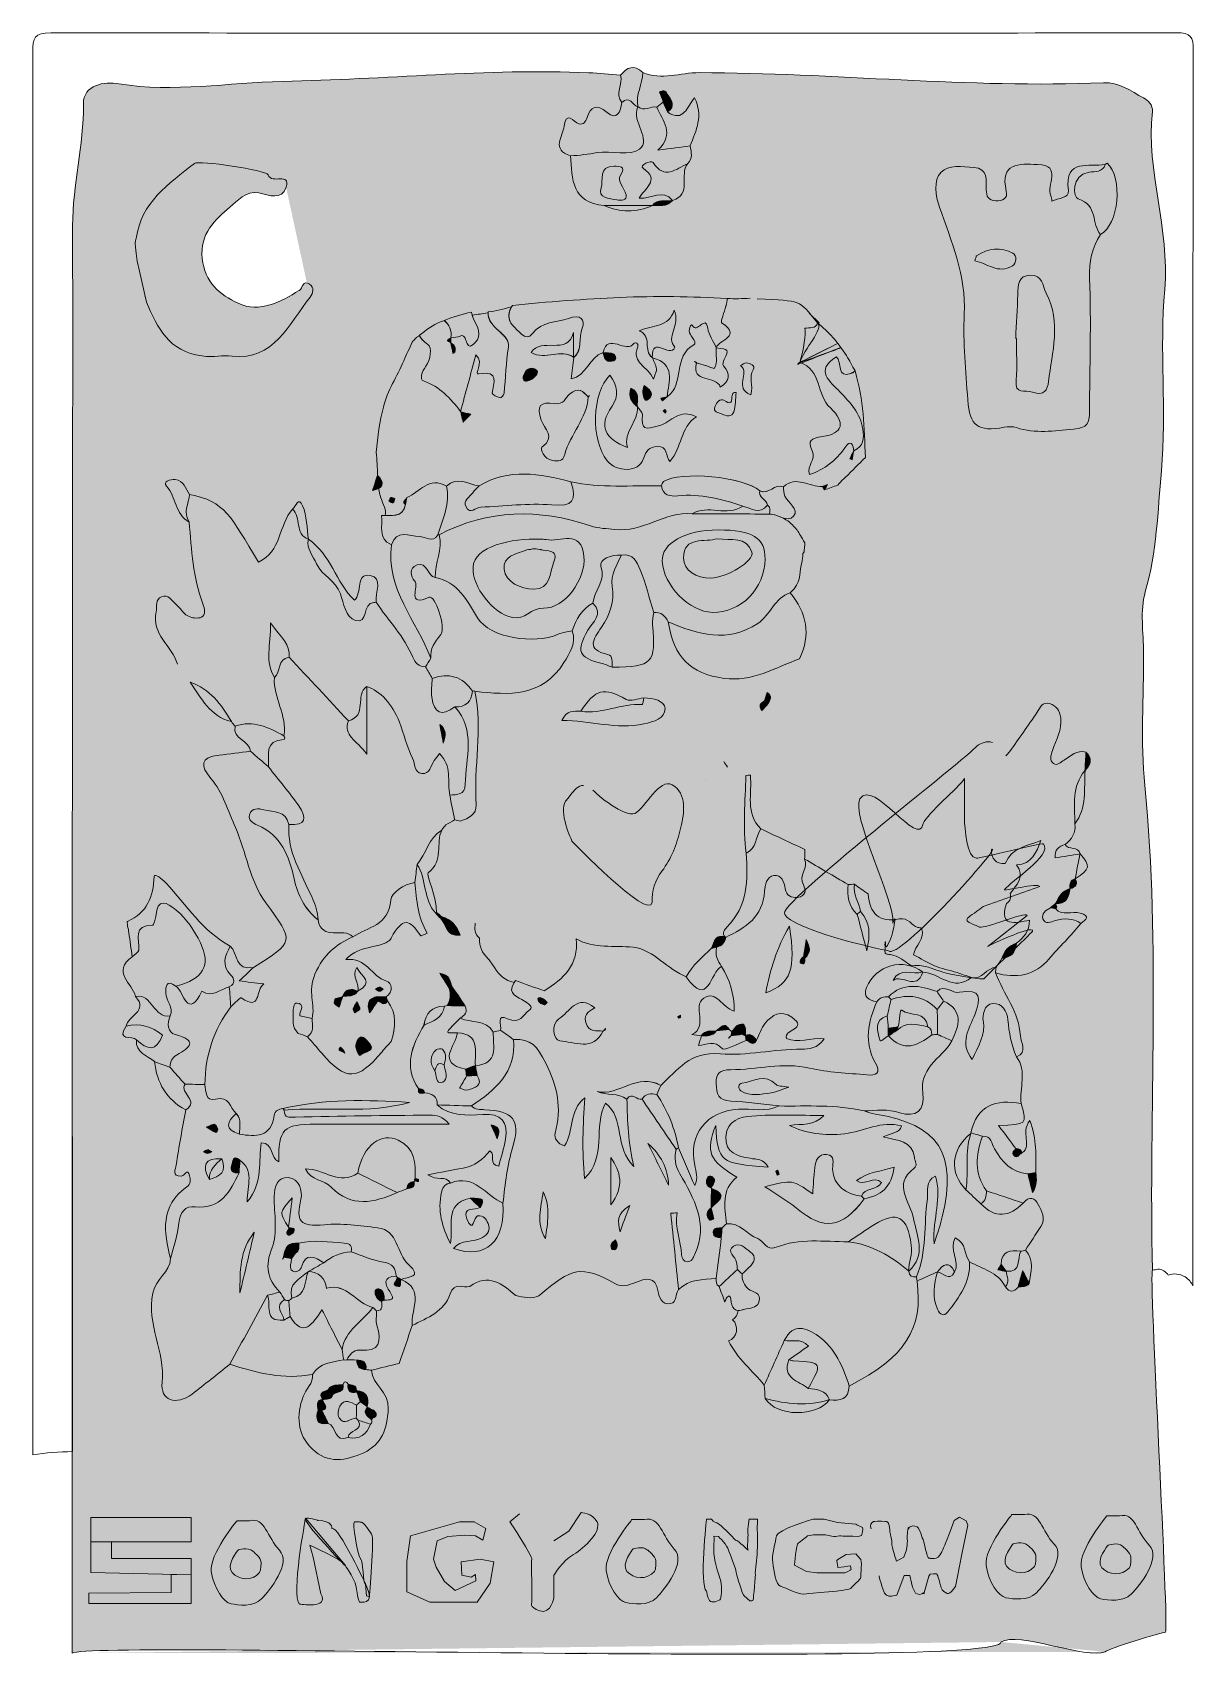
# Model space of a CAD drawing. Header units: inches. Extents: x 383 to 619, y 345 to 678.
import ezdxf

# ---------------------------------------------------------------- set-up
doc = ezdxf.new("R2010")
doc.units = ezdxf.units.IN
doc.header["$MEASUREMENT"] = 0
doc.layers.add('Layer 1', color=7, linetype='Continuous')

# ---------------------------------------------------------------- blocks, each defined once
blk = doc.blocks.new('block 3')
at = {"layer": 'Layer 1'}
h = blk.add_hatch(color=32, dxfattribs=at)
h.dxf.hatch_style = 2
edge = h.paths.add_edge_path()
edge.add_spline(control_points=[(456.22, 582.48), (456.05, 582.4), (455.7, 582.66), (455.43, 582.77), (455.55, 583.05), (455.61, 583.47), (455.82, 583.56), (456.01, 583.64), (456.36, 583.38), (456.64, 583.26), (456.51, 582.99), (456.44, 582.59), (456.22, 582.48)], knot_values=[0, 0, 0, 0, 1, 1, 1, 2, 2, 2, 3, 3, 3, 4, 4, 4, 4], degree=3, periodic=1)
edge = h.paths.add_edge_path()
edge.add_spline(control_points=[(485.53, 608.65), (485.19, 608.03), (484.4, 607.5), (483.7, 607.26), (482.97, 607.02), (482.5, 607.49), (482.83, 608.34), (483.13, 609.12), (483.51, 609.83), (484.51, 609.85), (485.26, 609.79), (485.88, 609.3), (485.53, 608.65)], knot_values=[0, 0, 0, 0, 1, 1, 1, 2, 2, 2, 3, 3, 3, 4, 4, 4, 4], degree=3, periodic=1)
edge = h.paths.add_edge_path()
edge.add_spline(control_points=[(496.01, 603.98), (496, 603.99), (495.99, 604), (495.98, 604.01), (495.68, 599.59), (492.33, 596.41), (491.2, 592.34), (490.76, 590.73), (489.93, 590.89), (488.68, 591.08), (486.96, 591.35), (486.1, 593.45), (486.54, 593.77), (489.42, 595.86), (487.04, 597.47), (486.39, 599.3), (485.39, 602.12), (486.18, 603.17), (489.16, 602.63), (490.97, 602.31), (491.45, 603.93), (492.16, 604.56), (494.02, 606.22), (494.87, 605.1), (495.98, 604.01), (495.98, 604.01), (495.98, 604.01), (495.98, 604.01), (496.05, 604.12), (496.12, 604.22), (496.2, 604.32), (496.14, 604.21), (496.07, 604.09), (496.01, 603.98)], knot_values=[0, 0, 0, 0, 1, 1, 1, 2, 2, 2, 3, 3, 3, 4, 4, 4, 5, 5, 5, 6, 6, 6, 7, 7, 7, 8, 8, 8, 9, 9, 9, 10, 10, 10, 11, 11, 11, 11], degree=3, periodic=1)
edge = h.paths.add_edge_path()
edge.add_spline(control_points=[(511.55, 601.43), (511.64, 601.32), (511.72, 601.2), (511.81, 601.09), (511.76, 600.96), (511.71, 600.83), (511.66, 600.7), (511.52, 600.85), (511.38, 600.99), (511.25, 601.14), (511.35, 601.24), (511.45, 601.33), (511.55, 601.43)], knot_values=[0, 0, 0, 0, 1, 1, 1, 2, 2, 2, 3, 3, 3, 4, 4, 4, 4], degree=3, periodic=1)
edge = h.paths.add_edge_path()
edge.add_spline(control_points=[(507.33, 606.33), (508.3, 605.69), (509.28, 604.7), (508.64, 603.94), (507.45, 602.52), (507.2, 603.92), (507.09, 604.87), (507.04, 605.31), (507.23, 605.79), (507.33, 606.33)], knot_values=[0, 0, 0, 0, 1, 1, 1, 2, 2, 2, 3, 3, 3, 3], degree=3, periodic=1)
edge = h.paths.add_edge_path()
edge.add_spline(control_points=[(504.61, 605.8), (506.69, 604.89), (505.77, 603.24), (506, 602), (504.77, 602.9), (504.11, 603.99), (504.61, 605.8)], knot_values=[0, 0, 0, 0, 1, 1, 1, 2, 2, 2, 2], degree=3, periodic=1)
edge = h.paths.add_edge_path()
edge.add_spline(control_points=[(512.57, 590.89), (511.6, 591.85), (512.27, 594.09), (510.03, 593.9), (508.34, 593.77), (507.76, 593.12), (507.17, 591.32), (506.29, 588.62), (501.7, 588.63), (499.82, 591), (496.43, 595.29), (496.74, 604.77), (500.38, 608.41), (501.99, 606.4), (502.23, 604.11), (500.82, 602.09), (497.92, 597.95), (499.4, 595.53), (503.94, 593.71), (503.08, 596.95), (506.19, 598.98), (506, 602), (506.34, 601.47), (507.01, 600.92), (506.98, 600.42), (506.77, 597.16), (507.42, 597.3), (510.54, 598.21), (512.76, 598.85), (514.68, 601.75), (517.97, 599.97), (514.62, 597.78), (515.06, 593.59), (512.57, 590.89)], knot_values=[0, 0, 0, 0, 1, 1, 1, 2, 2, 2, 3, 3, 3, 4, 4, 4, 5, 5, 5, 6, 6, 6, 7, 7, 7, 8, 8, 8, 9, 9, 9, 10, 10, 10, 11, 11, 11, 11], degree=3, periodic=1)
edge = h.paths.add_edge_path()
edge.add_spline(control_points=[(525.6, 601), (525.19, 599.82), (524.03, 600.08), (523.11, 600.55), (522.47, 600.87), (521.29, 600.9), (521.77, 602.09), (522.07, 602.8), (522.79, 603.8), (523.55, 603.32), (526.31, 601.53), (524.3, 605.18), (526.05, 604.89), (525.92, 603.56), (526.01, 602.19), (525.6, 601)], knot_values=[0, 0, 0, 0, 1, 1, 1, 2, 2, 2, 3, 3, 3, 4, 4, 4, 5, 5, 5, 5], degree=3, periodic=1)
edge = h.paths.add_edge_path()
edge.add_spline(control_points=[(529.52, 609.54), (528.53, 607.96), (529.66, 606.37), (529.05, 604.44), (525.46, 605.8), (529.04, 608.92), (526.97, 610.38), (527.35, 610.57), (527.71, 610.89), (528.09, 610.91), (529.01, 610.94), (530.02, 610.34), (529.52, 609.54)], knot_values=[0, 0, 0, 0, 1, 1, 1, 2, 2, 2, 3, 3, 3, 4, 4, 4, 4], degree=3, periodic=1)
edge = h.paths.add_edge_path()
edge.add_spline(control_points=[(528.9, 624.09), (527.33, 624), (525.79, 623.93), (524.27, 624.05), (524.2, 623.1), (523.88, 621.91), (523.33, 620.42), (523.17, 619.99), (522.96, 619.18), (523.11, 619.08), (527.35, 616.34), (522.62, 615.65), (522.01, 614.05), (522.01, 614.04), (522.02, 614.03), (522.02, 614.02), (522.02, 614.01), (522.02, 613.99), (522.02, 613.97), (524.62, 613.68), (524.6, 613.67), (523.65, 611.62), (523.47, 611.23), (523.27, 610.54), (523.46, 610.33), (525.08, 608.59), (524.7, 607.21), (522.84, 606.01), (522.11, 608.51), (516.8, 606.6), (518.02, 610.96), (518.02, 610.96), (517.98, 610.97), (517.98, 610.97), (517.86, 611.06), (517.73, 611.14), (517.61, 611.22), (517.75, 611.16), (517.89, 611.09), (518.03, 611.02), (518.02, 611), (518.02, 610.98), (518.02, 610.96), (519.2, 610.57), (520.39, 610.18), (521.61, 609.78), (522.49, 611.11), (521.8, 612.59), (522.02, 613.97), (522, 613.97), (521.99, 613.98), (521.98, 613.98), (521.98, 614), (522, 614.03), (522.01, 614.05), (521.41, 615.36), (520.51, 616.61), (520.29, 617.98), (519.83, 620.95), (518.07, 616.59), (517.12, 618.61), (516.89, 619.08), (516.18, 617.55), (516.75, 616.7), (517.19, 616.03), (518.15, 615.01), (517.44, 614.62), (513.17, 612.27), (515.65, 606.58), (512.01, 604.02), (512.01, 604.01), (512.01, 604), (512.01, 603.99), (512, 603.99), (511.98, 603.99), (511.97, 603.99), (511.67, 603.72), (511.37, 603.46), (511.06, 603.19), (511.06, 603.19), (510.74, 603.75), (510.74, 603.75), (511.15, 603.83), (511.56, 603.91), (511.97, 603.99), (511.97, 603.99), (512, 604.01), (512, 604.01), (512, 604.01), (512, 604.02), (512.01, 604.02), (512.39, 607.19), (513.79, 610.74), (509.04, 611.96), (509.33, 611.22), (509.71, 610.5), (509.88, 609.73), (509.96, 609.34), (509.64, 608.86), (509.25, 607.64), (508.09, 610.26), (504.74, 610.86), (506.04, 614.17), (506.36, 615), (505.41, 615.06), (505.33, 614.94), (503.73, 612.55), (499.92, 617.35), (498.99, 613.01), (499, 613.01), (499, 613.02), (499.02, 613.02), (499.02, 613.02), (499.03, 612.98), (499.03, 612.98), (499.9, 612.83), (501, 613.28), (501.53, 612.19), (501.79, 611.63), (501.28, 611.32), (500.78, 611.25), (499.44, 611.05), (499.24, 612.02), (499.03, 612.98), (499.01, 612.98), (498.99, 612.98), (498.98, 612.98), (498.98, 612.99), (498.98, 613), (498.99, 613.01), (496.12, 612.16), (495.77, 608.31), (492.49, 607.66), (492.67, 609.15), (492.85, 610.59), (493.03, 612.02), (493.03, 612.02), (493.03, 612.02), (493.03, 612.02), (493.01, 612), (492.99, 611.98), (492.97, 611.97), (492.97, 611.97), (492.97, 612.06), (492.97, 612.06), (490.41, 614), (487.32, 611.33), (484.34, 613.02), (486.34, 616.33), (491.78, 612.29), (492.97, 617.09), (492.97, 617.09), (492.97, 612.06), (492.97, 612.06), (492.99, 612.04), (493.01, 612.03), (493.03, 612.02), (494.88, 613.58), (493.91, 616.02), (494.75, 617.98), (495.45, 619.63), (494.41, 620.94), (491.93, 619.98), (489.46, 619.01), (486.64, 619.54), (484.59, 616.83), (483.28, 615.1), (481.59, 617.65), (480.64, 618.54), (479.53, 619.6), (479.69, 621.24), (480.34, 622.3), (478.76, 621.96), (477.21, 621.47), (475.59, 621.3), (475.34, 617.92), (480.19, 616.9), (479.74, 614.13), (479.23, 610.98), (479.12, 607.87), (478.87, 604.74), (478.85, 604.4), (478.23, 603.79), (478.03, 603.84), (477.44, 604), (476.42, 604.47), (476.44, 604.74), (476.62, 606.85), (478.13, 609.42), (473.68, 608.68), (472.6, 608.5), (474.93, 610.87), (473.12, 612.59), (472.03, 608.54), (471.01, 604.8), (470, 601.05), (470.01, 601.04), (470.01, 601.03), (470.02, 601.02), (470.02, 601.02), (470.04, 600.97), (470.04, 600.97), (470.73, 600.8), (471.42, 600.64), (472.11, 600.48), (471.57, 599.94), (471.03, 599.4), (470.49, 598.86), (470.34, 599.56), (470.19, 600.26), (470.04, 600.97), (470.02, 600.97), (470, 600.97), (469.98, 600.98), (469.98, 601), (469.99, 601.03), (470, 601.05), (467.94, 603.68), (465.8, 606.09), (462.44, 607.25), (461.61, 607.54), (462.1, 609.17), (462.94, 610.24), (463.95, 611.52), (464.17, 614.11), (463.36, 614.67), (462.4, 615.33), (461.9, 615.92), (461.67, 616.48), (461.51, 616.4), (461.34, 616.32), (461.19, 616.21), (461.15, 616.19), (461.14, 616.18), (461.11, 616.16), (461.09, 616.13), (461.06, 616.11), (461.02, 616.07), (460.77, 615.83), (460.53, 615.58), (460.31, 615.32), (460.26, 615.25), (460.2, 615.17), (460.15, 615.11), (459.57, 613.9), (459.01, 612.67), (458.46, 611.37), (457.11, 608.17), (455.09, 605.33), (454.28, 601.9), (453.61, 599.07), (453.04, 595.92), (452.85, 592.76), (452.97, 591.18), (453.1, 589.6), (453.1, 588.04), (454.33, 586.77), (454.3, 585.92), (453.3, 585.39), (453.57, 584.07), (453.96, 582.8), (454.49, 581.6), (454.76, 581), (454.78, 580.41), (454.65, 579.89), (456.4, 579.83), (458.22, 579.62), (458.82, 582.12), (457.83, 582.75), (459.06, 583.04), (459.04, 583.52), (461.64, 584.62), (463.61, 587.88), (467.11, 585.86), (469.31, 588), (471.54, 586.18), (473.76, 585.9), (479.82, 589.52), (486.1, 588.43), (492.41, 586.72), (498.51, 585.38), (504.7, 586.06), (510.85, 585.89), (510.98, 586.19), (511.03, 586.61), (511.26, 586.76), (514.74, 589), (527.57, 587.78), (530.87, 584.92), (532.68, 583.98), (533.92, 586.47), (535.69, 585.73), (538.32, 588.1), (540.98, 585.62), (543.62, 585.79), (543.62, 585.79), (544.68, 586.18), (544.68, 586.18), (544.46, 585.83), (544.25, 585.47), (544.04, 585.11), (544.04, 585.11), (544.04, 585.1), (544.04, 585.1), (544.94, 585.41), (545.84, 585.72), (546.76, 586.07), (547.26, 586.65), (547.79, 587.18), (548.34, 587.66), (549.67, 589.02), (551.03, 590.34), (552.36, 591.68), (552.12, 597.81), (552.06, 603.36), (550.26, 609.28), (549.77, 608.8), (549.82, 608.97), (549.38, 608.8), (546.54, 607.63), (547.67, 611.09), (546.51, 612.18), (541.89, 609.37), (545.26, 607.06), (547.17, 605.04), (549.3, 602.79), (551.36, 600.66), (551.85, 597.44), (552.14, 595.54), (551.99, 593.93), (550.01, 593.04), (550.01, 593.03), (550.01, 593.01), (550.02, 592.99), (549.99, 592.95), (549.97, 592.91), (549.95, 592.87), (549.86, 592.3), (549.77, 591.74), (549.68, 591.17), (549.51, 591.26), (549.2, 591.42), (549.2, 591.43), (549.44, 591.92), (549.7, 592.39), (549.95, 592.87), (549.96, 592.92), (549.97, 592.98), (549.98, 593.03), (549.99, 593.03), (550, 593.04), (550.01, 593.04), (549.8, 594.44), (549.35, 595.42), (548.16, 593.64), (546.42, 591.04), (544.1, 589.31), (541.02, 588.21), (540.36, 590.02), (542.39, 591.3), (541.55, 593.02), (540.51, 595.12), (541.27, 595.61), (543.66, 595.95), (547.82, 596.55), (548.41, 598.79), (545.24, 601.75), (542.4, 604.4), (543.45, 609.53), (539.04, 611.01), (539.03, 611), (539.03, 610.99), (539.03, 610.98), (538.99, 610.96), (538.94, 610.95), (538.9, 610.94), (538.8, 610.83), (538.69, 610.71), (538.59, 610.6), (538.62, 610.69), (547.34, 613.98), (547.4, 614.02), (547.46, 614.07), (538.82, 610.92), (538.9, 610.94), (538.93, 610.97), (546.71, 614.87), (546.74, 614.9), (546.76, 614.89), (539.02, 611.01), (539.04, 611.01), (539.85, 613.7), (543.98, 617.9), (542.65, 619.06), (538.59, 623.97), (539.62, 623.44), (530.36, 623.97)], knot_values=[0, 0, 0, 0, 1, 1, 1, 2, 2, 2, 3, 3, 3, 4, 4, 4, 5, 5, 5, 6, 6, 6, 7, 7, 7, 8, 8, 8, 9, 9, 9, 10, 10, 10, 11, 11, 11, 12, 12, 12, 13, 13, 13, 14, 14, 14, 15, 15, 15, 16, 16, 16, 17, 17, 17, 18, 18, 18, 19, 19, 19, 20, 20, 20, 21, 21, 21, 22, 22, 22, 23, 23, 23, 24, 24, 24, 25, 25, 25, 26, 26, 26, 27, 27, 27, 28, 28, 28, 29, 29, 29, 30, 30, 30, 31, 31, 31, 32, 32, 32, 33, 33, 33, 34, 34, 34, 35, 35, 35, 36, 36, 36, 37, 37, 37, 38, 38, 38, 39, 39, 39, 40, 40, 40, 41, 41, 41, 42, 42, 42, 43, 43, 43, 44, 44, 44, 45, 45, 45, 46, 46, 46, 47, 47, 47, 48, 48, 48, 49, 49, 49, 50, 50, 50, 51, 51, 51, 52, 52, 52, 53, 53, 53, 54, 54, 54, 55, 55, 55, 56, 56, 56, 57, 57, 57, 58, 58, 58, 59, 59, 59, 60, 60, 60, 61, 61, 61, 62, 62, 62, 63, 63, 63, 64, 64, 64, 65, 65, 65, 66, 66, 66, 67, 67, 67, 68, 68, 68, 69, 69, 69, 70, 70, 70, 71, 71, 71, 72, 72, 72, 73, 73, 73, 74, 74, 74, 75, 75, 75, 76, 76, 76, 77, 77, 77, 78, 78, 78, 79, 79, 79, 80, 80, 80, 81, 81, 81, 82, 82, 82, 83, 83, 83, 84, 84, 84, 85, 85, 85, 86, 86, 86, 87, 87, 87, 88, 88, 88, 89, 89, 89, 90, 90, 90, 91, 91, 91, 92, 92, 92, 93, 93, 93, 94, 94, 94, 95, 95, 95, 96, 96, 96, 97, 97, 97, 98, 98, 98, 99, 99, 99, 100, 100, 100, 101, 101, 101, 102, 102, 102, 103, 103, 103, 104, 104, 104, 105, 105, 105, 106, 106, 106, 107, 107, 107, 108, 108, 108, 109, 109, 109, 110, 110, 110, 111, 111, 111, 112, 112, 112, 113, 113, 113, 114, 114, 114, 115, 115, 115, 116, 116, 116, 117, 117, 117, 118, 118, 118, 119, 119, 119, 120, 120, 120, 121, 121, 121, 122, 122, 122, 123, 123, 123, 124, 124, 124, 125, 125, 125, 126, 126, 126, 127, 127, 127, 128, 128, 128, 129, 129, 129, 130, 130, 130, 131, 131, 131, 132, 132, 132, 132], degree=3, periodic=0)
edge.add_line((530.36, 623.97), (528.9, 624.09))
h = blk.add_hatch(color=32, dxfattribs=at)
h.dxf.hatch_style = 2
edge = h.paths.add_edge_path()
edge.add_spline(control_points=[(502.42, 624.25), (495.64, 623.95), (487.31, 623.33), (480.56, 622.61), (479.73, 621.58), (479.42, 619.71), (480.64, 618.54), (481.59, 617.65), (483.28, 615.1), (484.59, 616.83), (486.64, 619.54), (489.46, 619.01), (491.93, 619.98), (494.41, 620.94), (495.45, 619.63), (494.75, 617.98), (493.9, 615.99), (494.91, 613.53), (492.97, 611.97), (492.97, 611.97), (493.03, 612.02), (493.03, 612.02), (492.85, 610.59), (492.67, 609.15), (492.49, 607.66), (495.77, 608.31), (496.12, 612.16), (498.99, 613.01), (499.92, 617.35), (503.73, 612.55), (505.33, 614.94), (505.41, 615.06), (506.36, 615), (506.04, 614.17), (504.74, 610.86), (508.09, 610.26), (509.25, 607.64), (509.64, 608.86), (509.96, 609.34), (509.88, 609.73), (509.71, 610.5), (509.33, 611.22), (509.04, 611.96), (509.02, 611.97), (509, 611.98), (508.98, 611.98), (508.98, 612), (508.98, 612.02), (508.98, 612.04), (507.05, 613.46), (509.08, 616.36), (506.36, 617.45), (509.15, 618.72), (512.33, 618.02), (513.46, 621.67), (514.86, 618.61), (511.62, 616.11), (513.61, 614.12), (512.5, 611.72), (509.02, 616.74), (508.98, 612.04), (509, 612.03), (509, 612.02), (509.02, 612.01), (509.02, 611.99), (509.03, 611.98), (509.04, 611.96), (513.78, 610.74), (512.39, 607.19), (512.01, 604.02), (515.65, 606.58), (513.17, 612.27), (517.44, 614.62), (518.15, 615.01), (517.19, 616.03), (516.75, 616.7), (516.18, 617.55), (516.89, 619.08), (517.12, 618.61), (518.07, 616.59), (519.83, 620.95), (520.29, 617.98), (520.51, 616.61), (521.41, 615.36), (522.01, 614.05), (522.62, 615.65), (527.35, 616.34), (523.11, 619.08), (522.96, 619.18), (523.17, 619.99), (523.33, 620.42), (523.88, 621.9), (524.2, 623.08), (524.27, 624.03), (516.98, 624.47), (509.7, 624.52), (502.42, 624.25)], knot_values=[0, 0, 0, 0, 1, 1, 1, 2, 2, 2, 3, 3, 3, 4, 4, 4, 5, 5, 5, 6, 6, 6, 7, 7, 7, 8, 8, 8, 9, 9, 9, 10, 10, 10, 11, 11, 11, 12, 12, 12, 13, 13, 13, 14, 14, 14, 15, 15, 15, 16, 16, 16, 17, 17, 17, 18, 18, 18, 19, 19, 19, 20, 20, 20, 21, 21, 21, 22, 22, 22, 23, 23, 23, 24, 24, 24, 25, 25, 25, 26, 26, 26, 27, 27, 27, 28, 28, 28, 29, 29, 29, 30, 30, 30, 31, 31, 31, 32, 32, 32, 32], degree=3, periodic=0)
edge.add_line((502.42, 624.25), (502.42, 624.25))
h = blk.add_hatch(color=32, dxfattribs=at)
edge = h.paths.add_edge_path()
edge.add_spline(control_points=[(495.98, 604.01), (495.68, 599.59), (492.33, 596.41), (491.2, 592.34), (490.76, 590.73), (489.93, 590.89), (488.68, 591.08), (486.96, 591.35), (486.1, 593.45), (486.54, 593.77), (489.42, 595.86), (487.04, 597.47), (486.39, 599.3), (485.39, 602.12), (486.18, 603.17), (489.16, 602.63), (490.97, 602.31), (491.45, 603.93), (492.16, 604.56), (494.04, 606.24), (494.88, 605.07), (496.01, 603.98), (496.01, 603.98), (495.98, 604.01), (495.98, 604.01)], knot_values=[0, 0, 0, 0, 1, 1, 1, 2, 2, 2, 3, 3, 3, 4, 4, 4, 5, 5, 5, 6, 6, 6, 7, 7, 7, 8, 8, 8, 8], degree=3, periodic=1)
h = blk.add_hatch(color=32, dxfattribs=at)
edge = h.paths.add_edge_path()
edge.add_spline(control_points=[(506, 602), (506.34, 601.47), (507.01, 600.92), (506.98, 600.42), (506.77, 597.16), (507.42, 597.3), (510.54, 598.21), (512.76, 598.85), (514.68, 601.75), (517.97, 599.97), (514.62, 597.78), (515.06, 593.59), (512.57, 590.89), (511.6, 591.85), (512.27, 594.09), (510.03, 593.9), (508.34, 593.77), (507.76, 593.12), (507.17, 591.32), (506.29, 588.62), (501.7, 588.63), (499.82, 591), (496.43, 595.29), (496.74, 604.77), (500.39, 608.41), (501.99, 606.4), (502.23, 604.11), (500.82, 602.09), (497.92, 597.95), (499.4, 595.53), (503.94, 593.71), (503.08, 596.95), (506.19, 598.98), (506, 602), (506, 602), (506, 602), (506, 602)], knot_values=[0, 0, 0, 0, 1, 1, 1, 2, 2, 2, 3, 3, 3, 4, 4, 4, 5, 5, 5, 6, 6, 6, 7, 7, 7, 8, 8, 8, 9, 9, 9, 10, 10, 10, 11, 11, 11, 12, 12, 12, 12], degree=3, periodic=1)
h = blk.add_hatch(color=32, dxfattribs=at)
edge = h.paths.add_edge_path()
edge.add_spline(control_points=[(526.05, 604.89), (525.92, 603.56), (526.01, 602.19), (525.6, 601), (525.19, 599.82), (524.03, 600.08), (523.11, 600.55), (522.47, 600.87), (521.29, 600.9), (521.77, 602.09), (522.07, 602.8), (522.79, 603.8), (523.55, 603.32), (526.31, 601.53), (524.3, 605.18), (526.05, 604.89)], knot_values=[0, 0, 0, 0, 1, 1, 1, 2, 2, 2, 3, 3, 3, 4, 4, 4, 5, 5, 5, 5], degree=3, periodic=1)
at = {"layer": 'Layer 1', "lineweight": 0}
for points, knots in [([(528.9, 624.09), (527.33, 624), (525.79, 623.93), (524.27, 624.05), (524.2, 623.1), (523.88, 621.91), (523.33, 620.42), (523.17, 619.99), (522.96, 619.18), (523.11, 619.08), (527.35, 616.34), (522.62, 615.65), (522.01, 614.05), (522.01, 614.04), (522.02, 614.03), (522.02, 614.02), (522.02, 614.01), (522.02, 613.99), (522.02, 613.97), (524.62, 613.68), (524.6, 613.67), (523.65, 611.62), (523.47, 611.23), (523.27, 610.54), (523.46, 610.33), (525.08, 608.59), (524.7, 607.21), (522.84, 606.01), (522.11, 608.51), (516.8, 606.6), (518.02, 610.96), (518.02, 610.96), (517.98, 610.97), (517.98, 610.97), (517.86, 611.06), (517.73, 611.14), (517.61, 611.22), (517.75, 611.16), (517.89, 611.09), (518.03, 611.02), (518.02, 611), (518.02, 610.98), (518.02, 610.96), (519.2, 610.57), (520.39, 610.18), (521.61, 609.78), (522.49, 611.11), (521.8, 612.59), (522.02, 613.97), (522, 613.97), (521.99, 613.98), (521.98, 613.98), (521.98, 614), (522, 614.03), (522.01, 614.05), (521.41, 615.36), (520.51, 616.61), (520.29, 617.98), (519.83, 620.95), (518.07, 616.59), (517.12, 618.61), (516.89, 619.08), (516.18, 617.55), (516.75, 616.7), (517.19, 616.03), (518.15, 615.01), (517.44, 614.62), (513.17, 612.27), (515.65, 606.58), (512.01, 604.02), (512.01, 604.01), (512.01, 604), (512.01, 603.99), (512, 603.99), (511.98, 603.99), (511.97, 603.99), (511.67, 603.72), (511.37, 603.46), (511.06, 603.19), (511.06, 603.19), (510.74, 603.75), (510.74, 603.75), (511.15, 603.83), (511.56, 603.91), (511.97, 603.99), (511.97, 603.99), (512, 604.01), (512, 604.01), (512, 604.01), (512, 604.02), (512.01, 604.02), (512.39, 607.19), (513.79, 610.74), (509.04, 611.96), (509.33, 611.22), (509.71, 610.5), (509.88, 609.73), (509.96, 609.34), (509.64, 608.86), (509.25, 607.64), (508.09, 610.26), (504.74, 610.86), (506.04, 614.17), (506.36, 615), (505.41, 615.06), (505.33, 614.94), (503.73, 612.55), (499.92, 617.35), (498.99, 613.01), (499, 613.01), (499, 613.02), (499.02, 613.02), (499.02, 613.02), (499.03, 612.98), (499.03, 612.98), (499.9, 612.83), (501, 613.28), (501.53, 612.19), (501.79, 611.63), (501.28, 611.32), (500.78, 611.25), (499.44, 611.05), (499.24, 612.02), (499.03, 612.98), (499.01, 612.98), (498.99, 612.98), (498.98, 612.98), (498.98, 612.99), (498.98, 613), (498.99, 613.01), (496.12, 612.16), (495.77, 608.31), (492.49, 607.66), (492.67, 609.15), (492.85, 610.59), (493.03, 612.02), (493.03, 612.02), (493.03, 612.02), (493.03, 612.02), (493.01, 612), (492.99, 611.98), (492.97, 611.97), (492.97, 611.97), (492.97, 612.06), (492.97, 612.06), (490.41, 614), (487.32, 611.33), (484.34, 613.02), (486.34, 616.33), (491.78, 612.29), (492.97, 617.09), (492.97, 617.09), (492.97, 612.06), (492.97, 612.06), (492.99, 612.04), (493.01, 612.03), (493.03, 612.02), (494.88, 613.58), (493.91, 616.02), (494.75, 617.98), (495.45, 619.63), (494.41, 620.94), (491.93, 619.98), (489.46, 619.01), (486.64, 619.54), (484.59, 616.83), (483.28, 615.1), (481.59, 617.65), (480.64, 618.54), (479.53, 619.6), (479.69, 621.24), (480.34, 622.3), (478.76, 621.96), (477.21, 621.47), (475.59, 621.3), (475.34, 617.92), (480.19, 616.9), (479.74, 614.13), (479.23, 610.98), (479.12, 607.87), (478.87, 604.74), (478.85, 604.4), (478.23, 603.79), (478.03, 603.84), (477.44, 604), (476.42, 604.47), (476.44, 604.74), (476.62, 606.85), (478.13, 609.42), (473.68, 608.68), (472.6, 608.5), (474.93, 610.87), (473.12, 612.59), (472.03, 608.54), (471.01, 604.8), (470, 601.05), (470.01, 601.04), (470.01, 601.03), (470.02, 601.02), (470.02, 601.02), (470.04, 600.97), (470.04, 600.97), (470.73, 600.8), (471.42, 600.64), (472.11, 600.48), (471.57, 599.94), (471.03, 599.4), (470.49, 598.86), (470.34, 599.56), (470.19, 600.26), (470.04, 600.97), (470.02, 600.97), (470, 600.97), (469.98, 600.98), (469.98, 601), (469.99, 601.03), (470, 601.05), (467.94, 603.68), (465.8, 606.09), (462.44, 607.25), (461.61, 607.54), (462.1, 609.17), (462.94, 610.24), (463.95, 611.52), (464.17, 614.11), (463.36, 614.67), (462.4, 615.33), (461.9, 615.92), (461.67, 616.48), (461.51, 616.4), (461.34, 616.32), (461.19, 616.21), (461.15, 616.19), (461.14, 616.18), (461.11, 616.16), (461.09, 616.13), (461.06, 616.11), (461.02, 616.07), (460.77, 615.83), (460.53, 615.58), (460.31, 615.32), (460.26, 615.25), (460.2, 615.17), (460.15, 615.11), (459.57, 613.9), (459.01, 612.67), (458.46, 611.37), (457.11, 608.17), (455.09, 605.33), (454.28, 601.9), (453.61, 599.07), (453.04, 595.92), (452.85, 592.76), (452.97, 591.18), (453.1, 589.6), (453.1, 588.04), (454.33, 586.77), (454.3, 585.92), (453.3, 585.39), (453.57, 584.07), (453.96, 582.8), (454.49, 581.6), (454.76, 581), (454.78, 580.41), (454.65, 579.89), (456.4, 579.83), (458.22, 579.62), (458.82, 582.12), (457.83, 582.75), (459.06, 583.04), (459.04, 583.52), (461.64, 584.62), (463.61, 587.88), (467.11, 585.86), (469.31, 588), (471.54, 586.18), (473.76, 585.9), (479.82, 589.52), (486.1, 588.43), (492.41, 586.72), (498.51, 585.38), (504.7, 586.06), (510.85, 585.89), (510.98, 586.19), (511.03, 586.61), (511.26, 586.76), (514.74, 589), (527.57, 587.78), (530.87, 584.92), (532.68, 583.98), (533.92, 586.47), (535.69, 585.73), (538.32, 588.1), (540.98, 585.62), (543.62, 585.79), (543.62, 585.79), (544.68, 586.18), (544.68, 586.18), (544.46, 585.83), (544.25, 585.47), (544.04, 585.11), (544.04, 585.11), (544.04, 585.1), (544.04, 585.1), (544.94, 585.41), (545.84, 585.72), (546.76, 586.07), (547.26, 586.65), (547.79, 587.18), (548.34, 587.66), (549.67, 589.02), (551.03, 590.34), (552.36, 591.68), (552.12, 597.81), (552.06, 603.36), (550.26, 609.28), (549.77, 608.8), (549.82, 608.97), (549.38, 608.8), (546.54, 607.63), (547.67, 611.09), (546.51, 612.18), (541.89, 609.37), (545.26, 607.06), (547.17, 605.04), (549.3, 602.79), (551.36, 600.66), (551.85, 597.44), (552.14, 595.54), (551.99, 593.93), (550.01, 593.04), (550.01, 593.03), (550.01, 593.01), (550.02, 592.99), (549.99, 592.95), (549.97, 592.91), (549.95, 592.87), (549.86, 592.3), (549.77, 591.74), (549.68, 591.17), (549.51, 591.26), (549.2, 591.42), (549.2, 591.43), (549.44, 591.92), (549.7, 592.39), (549.95, 592.87), (549.96, 592.92), (549.97, 592.98), (549.98, 593.03), (549.99, 593.03), (550, 593.04), (550.01, 593.04), (549.8, 594.44), (549.35, 595.42), (548.16, 593.64), (546.42, 591.04), (544.1, 589.31), (541.02, 588.21), (540.36, 590.02), (542.39, 591.3), (541.55, 593.02), (540.51, 595.12), (541.27, 595.61), (543.66, 595.95), (547.82, 596.55), (548.41, 598.79), (545.24, 601.75), (542.4, 604.4), (543.45, 609.53), (539.04, 611.01), (539.03, 611), (539.03, 610.99), (539.03, 610.98), (538.99, 610.96), (538.94, 610.95), (538.9, 610.94), (538.8, 610.83), (538.69, 610.71), (538.59, 610.6), (538.62, 610.69), (547.34, 613.98), (547.4, 614.02), (547.46, 614.07), (538.82, 610.92), (538.9, 610.94), (538.93, 610.97), (546.71, 614.87), (546.74, 614.9), (546.76, 614.89), (539.02, 611.01), (539.04, 611.01), (539.85, 613.7), (543.98, 617.9), (542.65, 619.06), (538.59, 623.97), (539.62, 623.44), (530.36, 623.97)], [0, 0, 0, 0, 1, 1, 1, 2, 2, 2, 3, 3, 3, 4, 4, 4, 5, 5, 5, 6, 6, 6, 7, 7, 7, 8, 8, 8, 9, 9, 9, 10, 10, 10, 11, 11, 11, 12, 12, 12, 13, 13, 13, 14, 14, 14, 15, 15, 15, 16, 16, 16, 17, 17, 17, 18, 18, 18, 19, 19, 19, 20, 20, 20, 21, 21, 21, 22, 22, 22, 23, 23, 23, 24, 24, 24, 25, 25, 25, 26, 26, 26, 27, 27, 27, 28, 28, 28, 29, 29, 29, 30, 30, 30, 31, 31, 31, 32, 32, 32, 33, 33, 33, 34, 34, 34, 35, 35, 35, 36, 36, 36, 37, 37, 37, 38, 38, 38, 39, 39, 39, 40, 40, 40, 41, 41, 41, 42, 42, 42, 43, 43, 43, 44, 44, 44, 45, 45, 45, 46, 46, 46, 47, 47, 47, 48, 48, 48, 49, 49, 49, 50, 50, 50, 51, 51, 51, 52, 52, 52, 53, 53, 53, 54, 54, 54, 55, 55, 55, 56, 56, 56, 57, 57, 57, 58, 58, 58, 59, 59, 59, 60, 60, 60, 61, 61, 61, 62, 62, 62, 63, 63, 63, 64, 64, 64, 65, 65, 65, 66, 66, 66, 67, 67, 67, 68, 68, 68, 69, 69, 69, 70, 70, 70, 71, 71, 71, 72, 72, 72, 73, 73, 73, 74, 74, 74, 75, 75, 75, 76, 76, 76, 77, 77, 77, 78, 78, 78, 79, 79, 79, 80, 80, 80, 81, 81, 81, 82, 82, 82, 83, 83, 83, 84, 84, 84, 85, 85, 85, 86, 86, 86, 87, 87, 87, 88, 88, 88, 89, 89, 89, 90, 90, 90, 91, 91, 91, 92, 92, 92, 93, 93, 93, 94, 94, 94, 95, 95, 95, 96, 96, 96, 97, 97, 97, 98, 98, 98, 99, 99, 99, 100, 100, 100, 101, 101, 101, 102, 102, 102, 103, 103, 103, 104, 104, 104, 105, 105, 105, 106, 106, 106, 107, 107, 107, 108, 108, 108, 109, 109, 109, 110, 110, 110, 111, 111, 111, 112, 112, 112, 113, 113, 113, 114, 114, 114, 115, 115, 115, 116, 116, 116, 117, 117, 117, 118, 118, 118, 119, 119, 119, 120, 120, 120, 121, 121, 121, 122, 122, 122, 123, 123, 123, 124, 124, 124, 125, 125, 125, 126, 126, 126, 127, 127, 127, 128, 128, 128, 129, 129, 129, 130, 130, 130, 131, 131, 131, 132, 132, 132, 132]), ([(502.42, 624.25), (495.64, 623.95), (487.31, 623.33), (480.56, 622.61), (479.73, 621.58), (479.42, 619.71), (480.64, 618.54), (481.59, 617.65), (483.28, 615.1), (484.59, 616.83), (486.64, 619.54), (489.46, 619.01), (491.93, 619.98), (494.41, 620.94), (495.45, 619.63), (494.75, 617.98), (493.9, 615.99), (494.91, 613.53), (492.97, 611.97), (492.97, 611.97), (493.03, 612.02), (493.03, 612.02), (492.85, 610.59), (492.67, 609.15), (492.49, 607.66), (495.77, 608.31), (496.12, 612.16), (498.99, 613.01), (499.92, 617.35), (503.73, 612.55), (505.33, 614.94), (505.41, 615.06), (506.36, 615), (506.04, 614.17), (504.74, 610.86), (508.09, 610.26), (509.25, 607.64), (509.64, 608.86), (509.96, 609.34), (509.88, 609.73), (509.71, 610.5), (509.33, 611.22), (509.04, 611.96), (509.02, 611.97), (509, 611.98), (508.98, 611.98), (508.98, 612), (508.98, 612.02), (508.98, 612.04), (507.05, 613.46), (509.08, 616.36), (506.36, 617.45), (509.15, 618.72), (512.33, 618.02), (513.46, 621.67), (514.86, 618.61), (511.62, 616.11), (513.61, 614.12), (512.5, 611.72), (509.02, 616.74), (508.98, 612.04), (509, 612.03), (509, 612.02), (509.02, 612.01), (509.02, 611.99), (509.03, 611.98), (509.04, 611.96), (513.78, 610.74), (512.39, 607.19), (512.01, 604.02), (515.65, 606.58), (513.17, 612.27), (517.44, 614.62), (518.15, 615.01), (517.19, 616.03), (516.75, 616.7), (516.18, 617.55), (516.89, 619.08), (517.12, 618.61), (518.07, 616.59), (519.83, 620.95), (520.29, 617.98), (520.51, 616.61), (521.41, 615.36), (522.01, 614.05), (522.62, 615.65), (527.35, 616.34), (523.11, 619.08), (522.96, 619.18), (523.17, 619.99), (523.33, 620.42), (523.88, 621.9), (524.2, 623.08), (524.27, 624.03), (516.98, 624.47), (509.7, 624.52), (502.42, 624.25)], [0, 0, 0, 0, 1, 1, 1, 2, 2, 2, 3, 3, 3, 4, 4, 4, 5, 5, 5, 6, 6, 6, 7, 7, 7, 8, 8, 8, 9, 9, 9, 10, 10, 10, 11, 11, 11, 12, 12, 12, 13, 13, 13, 14, 14, 14, 15, 15, 15, 16, 16, 16, 17, 17, 17, 18, 18, 18, 19, 19, 19, 20, 20, 20, 21, 21, 21, 22, 22, 22, 23, 23, 23, 24, 24, 24, 25, 25, 25, 26, 26, 26, 27, 27, 27, 28, 28, 28, 29, 29, 29, 30, 30, 30, 31, 31, 31, 32, 32, 32, 32]), ([(485.53, 608.65), (485.19, 608.03), (484.4, 607.5), (483.7, 607.26), (482.97, 607.02), (482.5, 607.49), (482.83, 608.34), (483.13, 609.12), (483.51, 609.83), (484.51, 609.85), (485.26, 609.79), (485.88, 609.3), (485.53, 608.65)], [0, 0, 0, 0, 1, 1, 1, 2, 2, 2, 3, 3, 3, 4, 4, 4, 4]), ([(529.52, 609.54), (528.53, 607.96), (529.66, 606.37), (529.05, 604.44), (525.46, 605.8), (529.04, 608.92), (526.97, 610.38), (527.35, 610.57), (527.71, 610.89), (528.09, 610.91), (529.01, 610.94), (530.02, 610.34), (529.52, 609.54)], [0, 0, 0, 0, 1, 1, 1, 2, 2, 2, 3, 3, 3, 4, 4, 4, 4]), ([(495.98, 604.01), (495.68, 599.59), (492.33, 596.41), (491.2, 592.34), (490.76, 590.73), (489.93, 590.89), (488.68, 591.08), (486.96, 591.35), (486.1, 593.45), (486.54, 593.77), (489.42, 595.86), (487.04, 597.47), (486.39, 599.3), (485.39, 602.12), (486.18, 603.17), (489.16, 602.63), (490.97, 602.31), (491.45, 603.93), (492.16, 604.56), (494.04, 606.24), (494.88, 605.07), (496.01, 603.98), (496.01, 603.98), (495.98, 604.01), (495.98, 604.01)], [0, 0, 0, 0, 1, 1, 1, 2, 2, 2, 3, 3, 3, 4, 4, 4, 5, 5, 5, 6, 6, 6, 7, 7, 7, 8, 8, 8, 8]), ([(496.01, 603.98), (496, 603.99), (495.99, 604), (495.98, 604.01), (495.68, 599.59), (492.33, 596.41), (491.2, 592.34), (490.76, 590.73), (489.93, 590.89), (488.68, 591.08), (486.96, 591.35), (486.1, 593.45), (486.54, 593.77), (489.42, 595.86), (487.04, 597.47), (486.39, 599.3), (485.39, 602.12), (486.18, 603.17), (489.16, 602.63), (490.97, 602.31), (491.45, 603.93), (492.16, 604.56), (494.02, 606.22), (494.87, 605.1), (495.98, 604.01), (495.98, 604.01), (495.98, 604.01), (495.98, 604.01), (496.05, 604.12), (496.12, 604.22), (496.2, 604.32), (496.14, 604.21), (496.07, 604.09), (496.01, 603.98)], [0, 0, 0, 0, 1, 1, 1, 2, 2, 2, 3, 3, 3, 4, 4, 4, 5, 5, 5, 6, 6, 6, 7, 7, 7, 8, 8, 8, 9, 9, 9, 10, 10, 10, 11, 11, 11, 11]), ([(512.57, 590.89), (511.6, 591.85), (512.27, 594.09), (510.03, 593.9), (508.34, 593.77), (507.76, 593.12), (507.17, 591.32), (506.29, 588.62), (501.7, 588.63), (499.82, 591), (496.43, 595.29), (496.74, 604.77), (500.38, 608.41), (501.99, 606.4), (502.23, 604.11), (500.82, 602.09), (497.92, 597.95), (499.4, 595.53), (503.94, 593.71), (503.08, 596.95), (506.19, 598.98), (506, 602), (506.34, 601.47), (507.01, 600.92), (506.98, 600.42), (506.77, 597.16), (507.42, 597.3), (510.54, 598.21), (512.76, 598.85), (514.68, 601.75), (517.97, 599.97), (514.62, 597.78), (515.06, 593.59), (512.57, 590.89)], [0, 0, 0, 0, 1, 1, 1, 2, 2, 2, 3, 3, 3, 4, 4, 4, 5, 5, 5, 6, 6, 6, 7, 7, 7, 8, 8, 8, 9, 9, 9, 10, 10, 10, 11, 11, 11, 11]), ([(506, 602), (506.34, 601.47), (507.01, 600.92), (506.98, 600.42), (506.77, 597.16), (507.42, 597.3), (510.54, 598.21), (512.76, 598.85), (514.68, 601.75), (517.97, 599.97), (514.62, 597.78), (515.06, 593.59), (512.57, 590.89), (511.6, 591.85), (512.27, 594.09), (510.03, 593.9), (508.34, 593.77), (507.76, 593.12), (507.17, 591.32), (506.29, 588.62), (501.7, 588.63), (499.82, 591), (496.43, 595.29), (496.74, 604.77), (500.39, 608.41), (501.99, 606.4), (502.23, 604.11), (500.82, 602.09), (497.92, 597.95), (499.4, 595.53), (503.94, 593.71), (503.08, 596.95), (506.19, 598.98), (506, 602), (506, 602), (506, 602), (506, 602)], [0, 0, 0, 0, 1, 1, 1, 2, 2, 2, 3, 3, 3, 4, 4, 4, 5, 5, 5, 6, 6, 6, 7, 7, 7, 8, 8, 8, 9, 9, 9, 10, 10, 10, 11, 11, 11, 12, 12, 12, 12]), ([(507.33, 606.33), (508.3, 605.69), (509.28, 604.7), (508.64, 603.94), (507.45, 602.52), (507.2, 603.92), (507.09, 604.87), (507.04, 605.31), (507.23, 605.79), (507.33, 606.33)], [0, 0, 0, 0, 1, 1, 1, 2, 2, 2, 3, 3, 3, 3]), ([(504.61, 605.8), (506.69, 604.89), (505.77, 603.24), (506, 602), (504.77, 602.9), (504.11, 603.99), (504.61, 605.8)], [0, 0, 0, 0, 1, 1, 1, 2, 2, 2, 2]), ([(525.6, 601), (525.19, 599.82), (524.03, 600.08), (523.11, 600.55), (522.47, 600.87), (521.29, 600.9), (521.77, 602.09), (522.07, 602.8), (522.79, 603.8), (523.55, 603.32), (526.31, 601.53), (524.3, 605.18), (526.05, 604.89), (525.92, 603.56), (526.01, 602.19), (525.6, 601)], [0, 0, 0, 0, 1, 1, 1, 2, 2, 2, 3, 3, 3, 4, 4, 4, 5, 5, 5, 5]), ([(526.05, 604.89), (525.92, 603.56), (526.01, 602.19), (525.6, 601), (525.19, 599.82), (524.03, 600.08), (523.11, 600.55), (522.47, 600.87), (521.29, 600.9), (521.77, 602.09), (522.07, 602.8), (522.79, 603.8), (523.55, 603.32), (526.31, 601.53), (524.3, 605.18), (526.05, 604.89)], [0, 0, 0, 0, 1, 1, 1, 2, 2, 2, 3, 3, 3, 4, 4, 4, 5, 5, 5, 5]), ([(511.55, 601.43), (511.64, 601.32), (511.72, 601.2), (511.81, 601.09), (511.76, 600.96), (511.71, 600.83), (511.66, 600.7), (511.52, 600.85), (511.38, 600.99), (511.25, 601.14), (511.35, 601.24), (511.45, 601.33), (511.55, 601.43)], [0, 0, 0, 0, 1, 1, 1, 2, 2, 2, 3, 3, 3, 4, 4, 4, 4]), ([(456.22, 582.48), (456.05, 582.4), (455.7, 582.66), (455.43, 582.77), (455.55, 583.05), (455.61, 583.47), (455.82, 583.56), (456.01, 583.64), (456.36, 583.38), (456.64, 583.26), (456.51, 582.99), (456.44, 582.59), (456.22, 582.48)], [0, 0, 0, 0, 1, 1, 1, 2, 2, 2, 3, 3, 3, 4, 4, 4, 4])]:
    blk.add_open_spline(points, degree=3, knots=knots, dxfattribs=at)
blk = doc.blocks.new('block 2')
at = {"layer": 'Layer 1'}
h = blk.add_hatch(color=41, dxfattribs=at)
h.dxf.hatch_style = 2
edge = h.paths.add_edge_path()
edge.add_spline(control_points=[(600.21, 637.06), (598.43, 634.34), (597.82, 631.55), (597.97, 628.12), (598.35, 619.11), (597.96, 610.06), (597.97, 601.03), (597.97, 598.68), (597.54, 597.67), (594.7, 597.44), (590.76, 597.12), (586.95, 596.48), (583.08, 597.75), (582.33, 598), (581.42, 597.95), (580.63, 597.82), (575.2, 596.89), (573.57, 598), (573.19, 603.44), (572.78, 609.24), (572.2, 615.07), (572.48, 620.85), (572.86, 628.69), (569.89, 635.54), (567.43, 642.63), (566.64, 644.9), (566.17, 648.01), (567.76, 649.74), (569.18, 651.3), (572.14, 650.88), (574.45, 650.7), (577.38, 650.47), (576.93, 648.11), (576.96, 646.17), (576.99, 644.85), (577.32, 643.94), (578.9, 643.9), (580.31, 643.87), (581.38, 644.37), (581.04, 645.84), (579.64, 651.79), (583.67, 651.41), (587.35, 651.3), (592.65, 651.15), (589, 646.98), (590.11, 644.94), (590.26, 644.66), (590.24, 644.29), (590.32, 643.84), (591.56, 644.5), (593.88, 644.36), (593.67, 646.02), (592.86, 652.77), (597.94, 650.62), (601.16, 651.31), (601.3, 651.4), (601.52, 651.6), (601.55, 651.57), (604.84, 648.64), (603.93, 638.95), (600.21, 637.06)], knot_values=[0, 0, 0, 0, 1, 1, 1, 2, 2, 2, 3, 3, 3, 4, 4, 4, 5, 5, 5, 6, 6, 6, 7, 7, 7, 8, 8, 8, 9, 9, 9, 10, 10, 10, 11, 11, 11, 12, 12, 12, 13, 13, 13, 14, 14, 14, 15, 15, 15, 16, 16, 16, 17, 17, 17, 18, 18, 18, 19, 19, 19, 20, 20, 20, 20], degree=3, periodic=1)
edge = h.paths.add_edge_path()
edge.add_spline(control_points=[(579.98, 350.67), (583.23, 352.91), (597.45, 347.09), (601.16, 348.67)], knot_values=[0, 0, 0, 0, 1, 1, 1, 1], degree=3, periodic=0)
edge.add_line((601.16, 348.67), (579.98, 350.67))
edge = h.paths.add_edge_path()
edge.add_spline(control_points=[(390.99, 348.4), (395.03, 350.93), (579.75, 345.12), (579.98, 350.67)], knot_values=[0, 0, 0, 0, 1, 1, 1, 1], degree=3, periodic=0)
edge.add_line((579.98, 350.67), (390.99, 348.4))
edge = h.paths.add_edge_path()
edge.add_spline(control_points=[(601.16, 348.67), (601.69, 349.33), (612.74, 352.64), (613.42, 352.67), (614.22, 353.02), (609.96, 426.13), (610.78, 426.32), (609.98, 459.15), (612.45, 492.09), (609.22, 524.94), (608.34, 533.85), (608.98, 542.92), (608.97, 551.91), (608.96, 556.07), (608.2, 560.49), (609.31, 564.35), (611.66, 572.43), (611.86, 580.78), (612.59, 588.94), (613.7, 601.18), (612.18, 613.65), (613.26, 625.88), (614.36, 638.2), (609.42, 649.87), (610.76, 662.05), (610.91, 663.42), (609.86, 664.33), (608.93, 664.83), (606.38, 666.21), (604.01, 668.06), (600.8, 667.92), (573.34, 666.76), (545.99, 669.95), (518.56, 669.99), (514.72, 670), (510.88, 668.37), (507.05, 670.01), (507.08, 667.65), (505.54, 665.51), (506.09, 663.08), (507.34, 662), (508.65, 663.19), (509.93, 662.97), (510.37, 663.31), (510.81, 663.65), (511.25, 664), (510.98, 664.67), (510.72, 665.34), (510.46, 666.02), (511.11, 666.36), (511.73, 666.56), (512.02, 665.58), (512.87, 664.4), (513.89, 663.21), (512.07, 661.99), (515.46, 659.73), (516.04, 663.08), (517.61, 664.85), (519.4, 661.31), (517.97, 658.19), (516.69, 655.06), (516.96, 653.79), (517.3, 652.51), (516.16, 651.44), (514.43, 649.25), (517.17, 645.21), (513.09, 643.97), (513.09, 643.97), (513.02, 643.91), (513.02, 643.91), (511.95, 642.52), (510.4, 643.1), (509.03, 642.95), (509.03, 642.95), (509.04, 642.95), (509.04, 642.95), (505.75, 641.51), (502.47, 641.44), (499.18, 642.94), (492.72, 643.5), (492.61, 648.33), (492.38, 653.07), (488.34, 654.3), (490.81, 656.97), (491.09, 659.11), (491.53, 662.39), (492.94, 659.94), (494.06, 659.59), (495.02, 659.3), (495.4, 659.94), (495.73, 660.83), (496.54, 663.01), (497.54, 663.79), (499.81, 661.9), (501.92, 660.15), (502.55, 662.1), (502.82, 663.91), (501.27, 665.69), (503.18, 667.65), (502.54, 669.47), (500.38, 669.64), (498.23, 669.87), (496.08, 669.96), (475.27, 670.87), (454.56, 668.57), (433.8, 668.2), (422.71, 668), (411.65, 665.85), (400.49, 667.71), (397.52, 668.2), (393.21, 667.58), (393.25, 663.57), (393.33, 655.21), (391.05, 647.14), (391.06, 638.82), (391.1, 592.66), (391, 546.5), (390.99, 500.33), (390.99, 463.36), (390.97, 385.38), (390.99, 348.4)], knot_values=[0, 0, 0, 0, 1, 1, 1, 2, 2, 2, 3, 3, 3, 4, 4, 4, 5, 5, 5, 6, 6, 6, 7, 7, 7, 8, 8, 8, 9, 9, 9, 10, 10, 10, 11, 11, 11, 12, 12, 12, 13, 13, 13, 14, 14, 14, 15, 15, 15, 16, 16, 16, 17, 17, 17, 18, 18, 18, 19, 19, 19, 20, 20, 20, 21, 21, 21, 22, 22, 22, 23, 23, 23, 24, 24, 24, 25, 25, 25, 26, 26, 26, 27, 27, 27, 28, 28, 28, 29, 29, 29, 30, 30, 30, 31, 31, 31, 32, 32, 32, 33, 33, 33, 34, 34, 34, 35, 35, 35, 36, 36, 36, 37, 37, 37, 38, 38, 38, 39, 39, 39, 40, 40, 40, 40], degree=3, periodic=0)
edge.add_line((390.99, 348.4), (601.16, 348.67))
edge = h.paths.add_edge_path()
edge.add_spline(control_points=[(417.38, 612.35), (410.59, 613.26), (408.31, 618.08), (406.06, 623.28)], knot_values=[0, 0, 0, 0, 1, 1, 1, 1], degree=3, periodic=0)
edge.add_line((406.06, 623.28), (417.38, 612.35))
edge = h.paths.add_edge_path()
edge.add_spline(control_points=[(434.49, 646.67), (433.61, 644), (431.09, 644.99), (428.92, 645.5), (426.42, 646.08), (424.42, 643.78), (423.08, 642.64), (420.1, 640.12), (416.9, 637.17), (417.42, 632.19), (417.93, 627.37), (420.98, 624.77), (424.72, 623.07), (429.23, 621.01), (433.3, 623.32), (437.16, 625.66), (437.88, 626.09), (437.92, 627.89), (439.27, 626.94), (440.23, 626.27), (440.05, 625.15), (439.36, 624.28)], knot_values=[0, 0, 0, 0, 1, 1, 1, 2, 2, 2, 3, 3, 3, 4, 4, 4, 5, 5, 5, 6, 6, 6, 7, 7, 7, 7], degree=3, periodic=0)
edge.add_line((439.36, 624.28), (434.49, 646.67))
h = blk.add_hatch(color=32, dxfattribs=at)
edge = h.paths.add_edge_path()
edge.add_spline(control_points=[(507.05, 670.01), (507.08, 667.65), (505.54, 665.51), (506.09, 663.08), (506.09, 663.08), (506.03, 663.02), (506.03, 663.02), (504.96, 663.33), (504.4, 665.44), (502.82, 663.91), (501.27, 665.69), (503.18, 667.65), (502.54, 669.47), (503.87, 671.09), (505.32, 671.7), (507.05, 670.01)], knot_values=[0, 0, 0, 0, 1, 1, 1, 2, 2, 2, 3, 3, 3, 4, 4, 4, 5, 5, 5, 5], degree=3, periodic=1)
h = blk.add_hatch(color=32, dxfattribs=at)
edge = h.paths.add_edge_path()
edge.add_spline(control_points=[(512.02, 665.58), (511.49, 665.72), (510.96, 665.86), (510.45, 666.01), (511.11, 666.36), (511.73, 666.56), (512.02, 665.58)], knot_values=[0, 0, 0, 0, 1, 1, 1, 2, 2, 2, 2], degree=3, periodic=1)
h = blk.add_hatch(color=32, dxfattribs=at)
edge = h.paths.add_edge_path()
edge.add_spline(control_points=[(512.07, 661.99), (511.79, 662.66), (511.52, 663.33), (511.25, 664), (510.98, 664.67), (510.72, 665.34), (510.45, 666.01), (510.96, 665.86), (511.49, 665.72), (512.02, 665.58), (512.87, 664.4), (513.89, 663.21), (512.07, 661.99)], knot_values=[0, 0, 0, 0, 1, 1, 1, 2, 2, 2, 3, 3, 3, 4, 4, 4, 4], degree=3, periodic=1)
h = blk.add_hatch(color=30, dxfattribs=at)
edge = h.paths.add_edge_path()
edge.add_spline(control_points=[(506.03, 663.02), (504.71, 659.96), (508.92, 656.41), (506.43, 654.43), (504.55, 652.94), (500.66, 654.2), (497.76, 653.71), (495.97, 653.4), (494.2, 653.13), (492.39, 653.07), (488.34, 654.3), (490.81, 656.97), (491.09, 659.11), (491.53, 662.39), (492.94, 659.94), (494.06, 659.59), (495.02, 659.3), (495.4, 659.94), (495.73, 660.83), (496.54, 663.01), (497.54, 663.79), (499.81, 661.9), (501.92, 660.15), (502.55, 662.1), (502.82, 663.91), (504.4, 665.44), (504.96, 663.33), (506.03, 663.02)], knot_values=[0, 0, 0, 0, 1, 1, 1, 2, 2, 2, 3, 3, 3, 4, 4, 4, 5, 5, 5, 6, 6, 6, 7, 7, 7, 8, 8, 8, 9, 9, 9, 9], degree=3, periodic=1)
h = blk.add_hatch(color=32, dxfattribs=at)
edge = h.paths.add_edge_path()
edge.add_spline(control_points=[(516.69, 655.06), (516.96, 653.79), (517.3, 652.51), (516.16, 651.45), (513.81, 650.37), (511.51, 648.11), (509.16, 651.67), (508.77, 652.27), (506.31, 651.11), (507.12, 650.55), (510.77, 648.05), (507.33, 646.4), (506.33, 644.44), (508.9, 644.21), (511.17, 646.42), (513.09, 643.97), (513.09, 643.97), (513.02, 643.91), (513.02, 643.91), (511.65, 643.75), (510.09, 644.4), (509.03, 642.95), (509.03, 642.95), (509.04, 642.95), (509.04, 642.95), (505.75, 642.95), (502.47, 642.95), (499.18, 642.94), (492.72, 643.5), (492.61, 648.33), (492.39, 653.07), (494.2, 653.13), (495.97, 653.4), (497.76, 653.71), (500.66, 654.2), (504.55, 652.94), (506.43, 654.43), (508.92, 656.41), (504.71, 659.96), (506.03, 663.02), (506.03, 663.02), (506.09, 663.08), (506.09, 663.08), (507.34, 662), (508.65, 663.19), (509.93, 662.97), (511.05, 660.21), (513.73, 657.64), (510.15, 654.19), (512.91, 654.56), (514.8, 654.81), (516.69, 655.06)], knot_values=[0, 0, 0, 0, 1, 1, 1, 2, 2, 2, 3, 3, 3, 4, 4, 4, 5, 5, 5, 6, 6, 6, 7, 7, 7, 8, 8, 8, 9, 9, 9, 10, 10, 10, 11, 11, 11, 12, 12, 12, 13, 13, 13, 14, 14, 14, 15, 15, 15, 16, 16, 16, 17, 17, 17, 17], degree=3, periodic=1)
edge = h.paths.add_edge_path()
edge.add_spline(control_points=[(503.67, 645.09), (503.25, 646.78), (501.73, 647.73), (502.56, 649.13), (503.68, 651.02), (502.43, 650.9), (501.22, 650.93), (497.99, 651), (499.09, 647.96), (498.58, 646.55), (497.82, 644.49), (500.3, 644.36), (501.79, 644.1), (502.74, 643.94), (503.87, 644.02), (503.67, 645.09)], knot_values=[0, 0, 0, 0, 1, 1, 1, 2, 2, 2, 3, 3, 3, 4, 4, 4, 5, 5, 5, 5], degree=3, periodic=1)
h = blk.add_hatch(color=32, dxfattribs=at)
edge = h.paths.add_edge_path()
edge.add_spline(control_points=[(516.69, 655.06), (514.8, 654.81), (512.91, 654.56), (510.15, 654.19), (513.73, 657.64), (511.05, 660.21), (509.93, 662.97), (510.37, 663.31), (510.81, 663.65), (511.25, 664), (511.52, 663.33), (511.79, 662.66), (512.07, 661.99), (515.46, 659.73), (516.04, 663.08), (517.61, 664.85), (519.4, 661.31), (517.97, 658.19), (516.69, 655.06)], knot_values=[0, 0, 0, 0, 1, 1, 1, 2, 2, 2, 3, 3, 3, 4, 4, 4, 5, 5, 5, 6, 6, 6, 6], degree=3, periodic=1)
h = blk.add_hatch(color=32, dxfattribs=at)
edge = h.paths.add_edge_path()
edge.add_spline(control_points=[(600.21, 637.06), (598.43, 634.34), (597.82, 631.55), (597.97, 628.12), (598.35, 619.11), (597.96, 610.06), (597.97, 601.03), (597.97, 598.68), (597.54, 597.67), (594.7, 597.44), (590.76, 597.12), (586.95, 596.48), (583.08, 597.75), (582.33, 598), (581.42, 597.95), (580.63, 597.82), (575.2, 596.89), (573.57, 598), (573.19, 603.44), (572.78, 609.24), (572.2, 615.07), (572.48, 620.85), (572.86, 628.69), (569.89, 635.54), (567.43, 642.63), (566.64, 644.9), (566.17, 648.01), (567.76, 649.74), (569.18, 651.3), (572.14, 650.88), (574.45, 650.7), (577.38, 650.47), (576.93, 648.11), (576.96, 646.17), (576.99, 644.85), (577.32, 643.94), (578.9, 643.9), (580.31, 643.87), (581.38, 644.37), (581.04, 645.84), (579.64, 651.79), (583.67, 651.41), (587.35, 651.3), (592.65, 651.15), (589, 646.98), (590.11, 644.94), (590.26, 644.66), (590.24, 644.29), (590.32, 643.84), (591.56, 644.5), (593.88, 644.36), (593.67, 646.02), (592.86, 652.77), (597.94, 650.62), (601.16, 651.31), (600.62, 649.63), (599.17, 649.93), (597.89, 649.73), (593.99, 649.11), (594.75, 644.53), (595.65, 644.28), (599.74, 643.12), (598.3, 639.12), (600.21, 637.06)], knot_values=[0, 0, 0, 0, 1, 1, 1, 2, 2, 2, 3, 3, 3, 4, 4, 4, 5, 5, 5, 6, 6, 6, 7, 7, 7, 8, 8, 8, 9, 9, 9, 10, 10, 10, 11, 11, 11, 12, 12, 12, 13, 13, 13, 14, 14, 14, 15, 15, 15, 16, 16, 16, 17, 17, 17, 18, 18, 18, 19, 19, 19, 20, 20, 20, 21, 21, 21, 21], degree=3, periodic=1)
edge = h.paths.add_edge_path()
edge.add_spline(control_points=[(582.95, 615.91), (583, 615.9), (583.04, 615.9), (583.09, 615.9), (583.09, 613.08), (583.3, 610.24), (583.03, 607.44), (582.73, 604.3), (584.85, 605.53), (586.34, 605), (588.84, 604.1), (589.41, 605.41), (589.62, 607.16), (590.32, 613.14), (592.29, 619.12), (589.16, 625.1), (588.32, 626.69), (588.46, 628.84), (585.98, 628.78), (583.37, 628.72), (583.44, 626.73), (583.38, 624.85), (583.28, 621.87), (583.1, 618.89), (582.95, 615.91)], knot_values=[0, 0, 0, 0, 1, 1, 1, 2, 2, 2, 3, 3, 3, 4, 4, 4, 5, 5, 5, 6, 6, 6, 7, 7, 7, 8, 8, 8, 8], degree=3, periodic=1)
edge = h.paths.add_edge_path()
edge.add_spline(control_points=[(574.61, 631.68), (577.22, 631.24), (579.38, 628.91), (582.28, 630.66), (583.16, 631.2), (583.24, 632.79), (582.38, 633.23), (579.92, 634.51), (577.36, 634.34), (575, 632.71), (574.9, 632.64), (574.89, 632.45), (574.61, 631.68)], knot_values=[0, 0, 0, 0, 1, 1, 1, 2, 2, 2, 3, 3, 3, 4, 4, 4, 4], degree=3, periodic=1)
h = blk.add_hatch(color=28, dxfattribs=at)
edge = h.paths.add_edge_path()
edge.add_spline(control_points=[(406.06, 623.28), (408.31, 618.08), (410.59, 613.26), (417.38, 612.35), (420, 612), (421.41, 612.6), (423.5, 612.31), (431.84, 611.16), (435.19, 619), (439.36, 624.28), (440.05, 625.15), (440.23, 626.27), (439.27, 626.94), (437.92, 627.89), (437.88, 626.09), (437.16, 625.66), (433.3, 623.32), (429.23, 621.01), (424.72, 623.07), (420.98, 624.77), (417.93, 627.37), (417.42, 632.19), (416.9, 637.17), (420.1, 640.12), (423.08, 642.64), (424.42, 643.78), (426.42, 646.08), (428.92, 645.5), (431.09, 644.99), (433.61, 644), (434.49, 646.67), (435.53, 649.81), (431.53, 647.19), (430.83, 649.17), (430.49, 650.15), (416.67, 652.19), (415.83, 651.53), (410.6, 647.36), (404.9, 643.52), (404.02, 636.25), (404.02, 636.25), (403.24, 635.85), (404.65, 629.56), (404.65, 629.56), (406.06, 623.28), (406.06, 623.28)], knot_values=[0, 0, 0, 0, 1, 1, 1, 2, 2, 2, 3, 3, 3, 4, 4, 4, 5, 5, 5, 6, 6, 6, 7, 7, 7, 8, 8, 8, 9, 9, 9, 10, 10, 10, 11, 11, 11, 12, 12, 12, 13, 13, 13, 14, 14, 14, 15, 15, 15, 15], degree=3, periodic=1)
h = blk.add_hatch(color=32, dxfattribs=at)
edge = h.paths.add_edge_path()
edge.add_spline(control_points=[(503.67, 645.09), (503.87, 644.02), (502.74, 643.94), (501.79, 644.1), (500.3, 644.36), (497.82, 644.49), (498.58, 646.55), (499.09, 647.96), (497.99, 651), (501.22, 650.93), (502.43, 650.9), (503.68, 651.02), (502.56, 649.13), (501.73, 647.73), (503.25, 646.78), (503.67, 645.09)], knot_values=[0, 0, 0, 0, 1, 1, 1, 2, 2, 2, 3, 3, 3, 4, 4, 4, 5, 5, 5, 5], degree=3, periodic=1)
h = blk.add_hatch(color=32, dxfattribs=at)
edge = h.paths.add_edge_path()
edge.add_spline(control_points=[(513.09, 643.97), (511.17, 646.42), (508.9, 644.21), (506.33, 644.44), (507.33, 646.4), (510.77, 648.05), (507.12, 650.55), (506.31, 651.11), (508.77, 652.27), (509.16, 651.67), (511.51, 648.11), (513.81, 650.37), (516.16, 651.45), (514.43, 649.25), (517.17, 645.21), (513.09, 643.97)], knot_values=[0, 0, 0, 0, 1, 1, 1, 2, 2, 2, 3, 3, 3, 4, 4, 4, 5, 5, 5, 5], degree=3, periodic=1)
h = blk.add_hatch(color=32, dxfattribs=at)
edge = h.paths.add_edge_path()
edge.add_spline(control_points=[(600.21, 637.06), (598.3, 639.12), (599.74, 643.12), (595.65, 644.28), (594.75, 644.53), (593.99, 649.11), (597.89, 649.73), (599.17, 649.93), (600.62, 649.63), (601.16, 651.31), (601.3, 651.4), (601.52, 651.6), (601.55, 651.57), (604.84, 648.64), (603.93, 638.95), (600.21, 637.06)], knot_values=[0, 0, 0, 0, 1, 1, 1, 2, 2, 2, 3, 3, 3, 4, 4, 4, 5, 5, 5, 5], degree=3, periodic=1)
h = blk.add_hatch(color=32, dxfattribs=at)
edge = h.paths.add_edge_path()
edge.add_spline(control_points=[(499.18, 642.94), (502.47, 642.95), (505.75, 642.95), (509.04, 642.95), (505.75, 641.51), (502.47, 641.44), (499.18, 642.94)], knot_values=[0, 0, 0, 0, 1, 1, 1, 2, 2, 2, 2], degree=3, periodic=1)
h = blk.add_hatch(color=32, dxfattribs=at)
edge = h.paths.add_edge_path()
edge.add_spline(control_points=[(509.03, 642.95), (510.09, 644.4), (511.65, 643.75), (513.02, 643.91), (511.95, 642.52), (510.4, 643.1), (509.03, 642.95)], knot_values=[0, 0, 0, 0, 1, 1, 1, 2, 2, 2, 2], degree=3, periodic=1)
h = blk.add_hatch(color=32, dxfattribs=at)
edge = h.paths.add_edge_path()
edge.add_spline(control_points=[(574.61, 631.68), (574.89, 632.45), (574.9, 632.64), (575, 632.71), (577.36, 634.34), (579.92, 634.51), (582.38, 633.23), (583.24, 632.79), (583.16, 631.2), (582.28, 630.66), (579.38, 628.91), (577.22, 631.24), (574.61, 631.68)], knot_values=[0, 0, 0, 0, 1, 1, 1, 2, 2, 2, 3, 3, 3, 4, 4, 4, 4], degree=3, periodic=1)
h = blk.add_hatch(color=28, dxfattribs=at)
edge = h.paths.add_edge_path()
edge.add_spline(control_points=[(582.95, 615.91), (583.1, 618.89), (583.28, 621.87), (583.38, 624.85), (583.44, 626.73), (583.37, 628.72), (585.98, 628.78), (588.46, 628.84), (588.32, 626.69), (589.16, 625.1), (592.29, 619.12), (590.32, 613.14), (589.62, 607.16), (589.41, 605.41), (588.84, 604.1), (586.34, 605), (584.85, 605.53), (582.73, 604.3), (583.03, 607.44), (583.3, 610.24), (583.09, 613.08), (583.09, 615.9), (583.04, 615.9), (583, 615.9), (582.95, 615.91)], knot_values=[0, 0, 0, 0, 1, 1, 1, 2, 2, 2, 3, 3, 3, 4, 4, 4, 5, 5, 5, 6, 6, 6, 7, 7, 7, 8, 8, 8, 8], degree=3, periodic=1)
h = blk.add_hatch(color=32, dxfattribs=at)
h.dxf.hatch_style = 2
edge = h.paths.add_edge_path()
edge.add_spline(control_points=[(475.58, 621.11), (475.55, 621.11), (475.53, 621.09), (475.5, 621.09), (474.48, 620.92), (473.43, 620.8), (472.38, 620.67), (472.45, 620.39), (472.53, 620.12), (472.64, 619.88), (473.37, 618.19), (474.55, 616.72), (472.93, 615.01), (470.75, 612.7), (471.56, 617.2), (469.92, 616.38), (469.36, 616.1), (468.66, 616.12), (468.02, 616.02), (468.02, 616.01), (468.02, 616), (468.01, 615.99), (468, 615.98), (468, 615.98), (467.99, 615.98), (467.99, 615.65), (468, 615.33), (468, 615), (468.8, 614.59), (469.08, 613.94), (468.81, 613.08), (468.77, 612.97), (468.56, 612.91), (468.43, 612.82), (468.29, 613.55), (468.14, 614.27), (468, 615), (467.16, 615.34), (467.1, 615.67), (467.99, 615.98), (467.99, 615.99), (467.99, 616), (467.99, 616.01), (468, 616.02), (468.01, 616.02), (468.02, 616.02), (468.27, 617.65), (467.64, 618.65), (466.7, 619.53), (466.43, 619.45), (466.16, 619.36), (465.9, 619.26), (464.31, 618.61), (462.95, 617.61), (461.63, 616.54), (461.85, 615.97), (462.37, 615.35), (463.36, 614.67), (464.17, 614.11), (463.95, 611.52), (462.94, 610.24), (462.1, 609.17), (461.61, 607.54), (462.44, 607.25), (465.8, 606.09), (467.94, 603.68), (470, 601.05), (471.01, 604.8), (472.03, 608.54), (473.12, 612.59), (474.93, 610.87), (472.6, 608.5), (473.68, 608.68), (478.13, 609.42), (476.62, 606.85), (476.44, 604.74), (476.42, 604.47), (477.44, 604), (478.03, 603.84), (478.23, 603.79), (478.85, 604.4), (478.87, 604.74), (479.12, 607.87), (479.23, 610.98), (479.74, 614.13), (480.18, 616.85), (475.52, 617.88), (475.58, 621.11)], knot_values=[0, 0, 0, 0, 1, 1, 1, 2, 2, 2, 3, 3, 3, 4, 4, 4, 5, 5, 5, 6, 6, 6, 7, 7, 7, 8, 8, 8, 9, 9, 9, 10, 10, 10, 11, 11, 11, 12, 12, 12, 13, 13, 13, 14, 14, 14, 15, 15, 15, 16, 16, 16, 17, 17, 17, 18, 18, 18, 19, 19, 19, 20, 20, 20, 21, 21, 21, 22, 22, 22, 23, 23, 23, 24, 24, 24, 25, 25, 25, 26, 26, 26, 27, 27, 27, 28, 28, 28, 29, 29, 29, 29], degree=3, periodic=1)
h = blk.add_hatch(color=32, dxfattribs=at)
h.dxf.hatch_style = 2
edge = h.paths.add_edge_path()
edge.add_spline(control_points=[(472.21, 621.24), (470.3, 620.83), (468.4, 620.33), (466.67, 619.56), (467.63, 618.67), (468.27, 617.66), (468.02, 616.02), (468.66, 616.12), (469.36, 616.1), (469.92, 616.38), (471.56, 617.2), (470.75, 612.7), (472.93, 615.01), (474.55, 616.72), (473.37, 618.19), (472.64, 619.88), (472.46, 620.3), (472.35, 620.77), (472.21, 621.24)], knot_values=[0, 0, 0, 0, 1, 1, 1, 2, 2, 2, 3, 3, 3, 4, 4, 4, 5, 5, 5, 6, 6, 6, 6], degree=3, periodic=1)
h = blk.add_hatch(color=32, dxfattribs=at)
edge = h.paths.add_edge_path()
edge.add_spline(control_points=[(509.02, 612.01), (507.02, 613.42), (509.09, 616.36), (506.36, 617.45), (509.15, 618.72), (512.33, 618.02), (513.46, 621.67), (514.86, 618.61), (511.62, 616.11), (513.61, 614.12), (512.5, 611.71), (508.98, 616.79), (508.98, 611.98), (508.98, 611.98), (509.02, 612.01), (509.02, 612.01)], knot_values=[0, 0, 0, 0, 1, 1, 1, 2, 2, 2, 3, 3, 3, 4, 4, 4, 5, 5, 5, 5], degree=3, periodic=1)
h = blk.add_hatch(color=32, dxfattribs=at)
edge = h.paths.add_edge_path()
edge.add_spline(control_points=[(541.02, 620.97), (541.02, 620.97), (542.94, 619.06), (542.94, 619.06)], knot_values=[0, 0, 0, 0, 1, 1, 1, 1], degree=3, periodic=0)
edge.add_line((542.94, 619.06), (541.02, 620.97))
h = blk.add_hatch(color=32, dxfattribs=at)
edge = h.paths.add_edge_path()
edge.add_spline(control_points=[(493.03, 612.02), (490.46, 614.05), (487.34, 611.31), (484.34, 613.02), (486.34, 616.33), (491.78, 612.29), (492.97, 617.09), (492.97, 615.38), (492.97, 613.67), (492.97, 611.97), (492.97, 611.97), (493.03, 612.02), (493.03, 612.02)], knot_values=[0, 0, 0, 0, 1, 1, 1, 2, 2, 2, 3, 3, 3, 4, 4, 4, 4], degree=3, periodic=1)
h = blk.add_hatch(color=32, dxfattribs=at)
h.dxf.hatch_style = 2
edge = h.paths.add_edge_path()
edge.add_spline(control_points=[(547.17, 605.04), (545.26, 607.06), (541.89, 609.37), (546.51, 612.18), (547.67, 611.09), (546.54, 607.63), (549.38, 608.8), (549.65, 608.9), (549.95, 609.07), (550.26, 609.28), (549.71, 610.35), (549.13, 611.4), (548.5, 612.41), (546.79, 615.11), (544.85, 617.26), (542.65, 619.06), (542.27, 617.77), (541, 618.14), (540.02, 617.98), (540.29, 616.82), (539.85, 613.67), (539.04, 611.01), (543.45, 609.53), (542.4, 604.4), (545.24, 601.75), (548.41, 598.79), (547.82, 596.55), (543.66, 595.95), (541.27, 595.61), (540.51, 595.12), (541.55, 593.02), (542.39, 591.3), (540.36, 590.02), (541.02, 588.21), (544.1, 589.31), (546.42, 591.04), (548.16, 593.64), (549.35, 595.42), (549.8, 594.44), (550.01, 593.05), (551.99, 593.93), (552.14, 595.54), (551.85, 597.44), (551.36, 600.66), (549.3, 602.79), (547.17, 605.04)], knot_values=[0, 0, 0, 0, 1, 1, 1, 2, 2, 2, 3, 3, 3, 4, 4, 4, 5, 5, 5, 6, 6, 6, 7, 7, 7, 8, 8, 8, 9, 9, 9, 10, 10, 10, 11, 11, 11, 12, 12, 12, 13, 13, 13, 14, 14, 14, 15, 15, 15, 15], degree=3, periodic=1)
h = blk.add_hatch(color=32, dxfattribs=at)
edge = h.paths.add_edge_path()
edge.add_spline(control_points=[(468, 615), (467.15, 615.34), (467.1, 615.67), (468.01, 615.99), (468.01, 615.99), (467.99, 616.01), (467.99, 616.01), (467.99, 615.68), (468, 615.34), (468, 615), (468, 615), (468, 615), (468, 615)], knot_values=[0, 0, 0, 0, 1, 1, 1, 2, 2, 2, 3, 3, 3, 4, 4, 4, 4], degree=3, periodic=1)
h = blk.add_hatch(color=32, dxfattribs=at)
edge = h.paths.add_edge_path()
edge.add_spline(control_points=[(468, 615), (468.8, 614.59), (469.08, 613.94), (468.81, 613.08), (468.77, 612.97), (468.56, 612.91), (468.43, 612.82), (468.29, 613.55), (468.14, 614.27), (468, 615), (468, 615), (468, 615), (468, 615)], knot_values=[0, 0, 0, 0, 1, 1, 1, 2, 2, 2, 3, 3, 3, 4, 4, 4, 4], degree=3, periodic=1)
h = blk.add_hatch(color=32, dxfattribs=at)
edge = h.paths.add_edge_path()
edge.add_spline(control_points=[(498.98, 612.98), (499.86, 612.81), (501, 613.3), (501.53, 612.19), (501.79, 611.63), (501.28, 611.32), (500.78, 611.25), (499.42, 611.05), (499.23, 612.05), (499.02, 613.02), (499.02, 613.02), (498.98, 612.98), (498.98, 612.98)], knot_values=[0, 0, 0, 0, 1, 1, 1, 2, 2, 2, 3, 3, 3, 4, 4, 4, 4], degree=3, periodic=1)
h = blk.add_hatch(color=32, dxfattribs=at)
edge = h.paths.add_edge_path()
edge.add_spline(control_points=[(521.98, 613.98), (524.63, 613.68), (524.61, 613.69), (523.65, 611.62), (523.47, 611.23), (523.27, 610.54), (523.46, 610.33), (525.08, 608.59), (524.7, 607.21), (522.84, 606.01), (522.11, 608.52), (516.74, 606.58), (518.03, 611.02), (518.03, 611.02), (517.98, 610.97), (517.98, 610.97), (519.18, 610.58), (520.38, 610.18), (521.61, 609.78), (522.5, 611.13), (521.78, 612.63), (522.02, 614.02), (522.02, 614.02), (521.98, 613.98), (521.98, 613.98)], knot_values=[0, 0, 0, 0, 1, 1, 1, 2, 2, 2, 3, 3, 3, 4, 4, 4, 5, 5, 5, 6, 6, 6, 7, 7, 7, 8, 8, 8, 8], degree=3, periodic=1)
h = blk.add_hatch(color=32, dxfattribs=at)
edge = h.paths.add_edge_path()
edge.add_spline(control_points=[(484.51, 609.85), (485.26, 609.79), (485.88, 609.3), (485.53, 608.65), (485.19, 608.03), (484.4, 607.5), (483.7, 607.26), (482.97, 607.02), (482.5, 607.49), (482.83, 608.34), (483.13, 609.12), (483.51, 609.83), (484.51, 609.85)], knot_values=[0, 0, 0, 0, 1, 1, 1, 2, 2, 2, 3, 3, 3, 4, 4, 4, 4], degree=3, periodic=1)
h = blk.add_hatch(color=32, dxfattribs=at)
edge = h.paths.add_edge_path()
edge.add_spline(control_points=[(518.03, 611.02), (517.89, 611.09), (517.75, 611.16), (517.61, 611.22), (517.73, 611.14), (517.86, 611.06), (517.98, 610.97), (517.98, 610.97), (518.03, 611.02), (518.03, 611.02)], knot_values=[0, 0, 0, 0, 1, 1, 1, 2, 2, 2, 3, 3, 3, 3], degree=3, periodic=1)
h = blk.add_hatch(color=32, dxfattribs=at)
edge = h.paths.add_edge_path()
edge.add_spline(control_points=[(529.05, 604.44), (525.46, 605.8), (529.04, 608.92), (526.97, 610.38), (527.35, 610.57), (527.71, 610.89), (528.09, 610.91), (529.01, 610.94), (530.02, 610.34), (529.52, 609.54), (528.53, 607.96), (529.66, 606.37), (529.05, 604.44)], knot_values=[0, 0, 0, 0, 1, 1, 1, 2, 2, 2, 3, 3, 3, 4, 4, 4, 4], degree=3, periodic=1)
h = blk.add_hatch(color=32, dxfattribs=at)
edge = h.paths.add_edge_path()
edge.add_spline(control_points=[(538.98, 611.03), (538.85, 610.89), (538.72, 610.74), (538.59, 610.6), (538.62, 610.69), (538.62, 610.81), (538.68, 610.85), (538.78, 610.92), (538.91, 610.94), (539.03, 610.98), (539.03, 610.98), (538.98, 611.03), (538.98, 611.03)], knot_values=[0, 0, 0, 0, 1, 1, 1, 2, 2, 2, 3, 3, 3, 4, 4, 4, 4], degree=3, periodic=1)
h = blk.add_hatch(color=32, dxfattribs=at)
edge = h.paths.add_edge_path()
edge.add_spline(control_points=[(507.33, 606.33), (508.3, 605.69), (509.28, 604.7), (508.64, 603.94), (507.45, 602.52), (507.2, 603.92), (507.09, 604.87), (507.04, 605.31), (507.23, 605.79), (507.33, 606.33)], knot_values=[0, 0, 0, 0, 1, 1, 1, 2, 2, 2, 3, 3, 3, 3], degree=3, periodic=1)
h = blk.add_hatch(color=30, dxfattribs=at)
edge = h.paths.add_edge_path()
edge.add_spline(control_points=[(496.01, 603.98), (496.07, 604.09), (496.14, 604.21), (496.2, 604.32), (496.12, 604.22), (496.05, 604.12), (495.98, 604.01), (495.98, 604.01), (496.01, 603.98), (496.01, 603.98)], knot_values=[0, 0, 0, 0, 1, 1, 1, 2, 2, 2, 3, 3, 3, 3], degree=3, periodic=1)
h = blk.add_hatch(color=32, dxfattribs=at)
edge = h.paths.add_edge_path()
edge.add_spline(control_points=[(506, 602), (504.77, 602.9), (504.11, 603.99), (504.61, 605.8), (506.69, 604.89), (505.77, 603.24), (506, 602), (506, 602), (506, 602), (506, 602)], knot_values=[0, 0, 0, 0, 1, 1, 1, 2, 2, 2, 3, 3, 3, 3], degree=3, periodic=1)
h = blk.add_hatch(color=32, dxfattribs=at)
edge = h.paths.add_edge_path()
edge.add_spline(control_points=[(512, 604.01), (511.68, 603.73), (511.37, 603.46), (511.06, 603.19), (510.96, 603.38), (510.85, 603.56), (510.74, 603.75), (511.16, 603.83), (511.58, 603.91), (512.01, 603.99), (512.01, 603.99), (512, 604.01), (512, 604.01)], knot_values=[0, 0, 0, 0, 1, 1, 1, 2, 2, 2, 3, 3, 3, 4, 4, 4, 4], degree=3, periodic=1)
h = blk.add_hatch(color=32, dxfattribs=at)
edge = h.paths.add_edge_path()
edge.add_spline(control_points=[(469.98, 600.98), (470.69, 600.81), (471.4, 600.65), (472.11, 600.48), (471.57, 599.94), (471.03, 599.4), (470.49, 598.86), (470.33, 599.58), (470.18, 600.3), (470.02, 601.02), (470.02, 601.02), (469.98, 600.98), (469.98, 600.98)], knot_values=[0, 0, 0, 0, 1, 1, 1, 2, 2, 2, 3, 3, 3, 4, 4, 4, 4], degree=3, periodic=1)
h = blk.add_hatch(color=32, dxfattribs=at)
edge = h.paths.add_edge_path()
edge.add_spline(control_points=[(511.81, 601.09), (511.76, 600.96), (511.71, 600.83), (511.66, 600.7), (511.52, 600.85), (511.38, 600.99), (511.25, 601.14), (511.35, 601.24), (511.45, 601.33), (511.55, 601.43), (511.64, 601.32), (511.72, 601.2), (511.81, 601.09)], knot_values=[0, 0, 0, 0, 1, 1, 1, 2, 2, 2, 3, 3, 3, 4, 4, 4, 4], degree=3, periodic=1)
h = blk.add_hatch(color=32, dxfattribs=at)
edge = h.paths.add_edge_path()
edge.add_spline(control_points=[(549.98, 593.03), (549.88, 592.41), (549.78, 591.79), (549.68, 591.17), (549.51, 591.26), (549.2, 591.42), (549.2, 591.43), (549.46, 591.96), (549.74, 592.48), (550.02, 592.99), (550.02, 593), (549.98, 593.03), (549.98, 593.03)], knot_values=[0, 0, 0, 0, 1, 1, 1, 2, 2, 2, 3, 3, 3, 4, 4, 4, 4], degree=3, periodic=1)
h = blk.add_hatch(color=28, dxfattribs=at)
edge = h.paths.add_edge_path()
edge.add_spline(control_points=[(492.41, 586.72), (493.77, 582.93), (492.83, 581.66), (488.5, 582.02), (483.75, 582.43), (478.91, 581.79), (474.1, 581.57), (473.09, 581.52), (471.94, 580.02), (471.11, 581.61), (470.41, 582.94), (471.85, 583.62), (472.49, 584.51), (472.85, 585.01), (473.33, 585.44), (473.76, 585.9), (479.82, 589.52), (486.1, 588.43), (492.41, 586.72)], knot_values=[0, 0, 0, 0, 1, 1, 1, 2, 2, 2, 3, 3, 3, 4, 4, 4, 5, 5, 5, 6, 6, 6, 6], degree=3, periodic=1)
h = blk.add_hatch(color=30, dxfattribs=at)
edge = h.paths.add_edge_path()
edge.add_spline(control_points=[(414.86, 584.18), (414.66, 582.3), (413.48, 580.44), (414.78, 578.54), (411.87, 580.07), (412.18, 583.66), (410.16, 585.86), (409.32, 586.77), (410.86, 587.27), (411.91, 587.17), (413.72, 586.99), (413.97, 585.27), (414.86, 584.18)], knot_values=[0, 0, 0, 0, 1, 1, 1, 2, 2, 2, 3, 3, 3, 4, 4, 4, 4], degree=3, periodic=1)
h = blk.add_hatch(color=28, dxfattribs=at)
edge = h.paths.add_edge_path()
edge.add_spline(control_points=[(453.1, 588.04), (454.72, 586.36), (454.16, 585.42), (452.08, 584.97), (452.42, 586), (452.76, 587.02), (453.1, 588.04)], knot_values=[0, 0, 0, 0, 1, 1, 1, 2, 2, 2, 2], degree=3, periodic=1)
h = blk.add_hatch(color=28, dxfattribs=at)
edge = h.paths.add_edge_path()
edge.add_spline(control_points=[(465.39, 575.97), (464.26, 574.12), (462.88, 575.64), (461.59, 575.62), (459.59, 575.58), (457, 577.19), (455.93, 573.94), (453.01, 575.16), (454.28, 577.81), (453.9, 579.9), (455.85, 579.95), (458.14, 579.26), (458.82, 582.12), (458.9, 582.59), (458.97, 583.05), (459.04, 583.52), (461.64, 584.62), (463.61, 587.88), (467.11, 585.86), (467.98, 582.31), (466.36, 579.2), (465.39, 575.97)], knot_values=[0, 0, 0, 0, 1, 1, 1, 2, 2, 2, 3, 3, 3, 4, 4, 4, 5, 5, 5, 6, 6, 6, 7, 7, 7, 7], degree=3, periodic=1)
h = blk.add_hatch(color=41, dxfattribs=at)
edge = h.paths.add_edge_path()
edge.add_spline(control_points=[(465.39, 575.97), (466.36, 579.2), (467.98, 582.31), (467.11, 585.86), (469.31, 588), (471.54, 586.18), (473.76, 585.9), (473.33, 585.44), (472.85, 585.01), (472.49, 584.51), (471.85, 583.62), (470.41, 582.94), (471.11, 581.61), (471.94, 580.02), (473.09, 581.52), (474.1, 581.57), (478.91, 581.79), (483.75, 582.43), (488.5, 582.02), (492.83, 581.66), (493.77, 582.93), (492.41, 586.72), (498.51, 585.38), (504.7, 586.06), (510.85, 585.89), (511.21, 583.95), (512.54, 583.71), (514.21, 583.88), (518.79, 584.35), (523.13, 583.24), (527.4, 581.8), (524.24, 579.52), (520.31, 582.22), (517.11, 580.22), (511.57, 580.76), (507.06, 576.33), (501.36, 577.04), (499.69, 577.25), (498.18, 577.17), (496.4, 577.78), (485.97, 581.34), (475.62, 581.11), (465.62, 575.97), (465.62, 575.97), (465.39, 575.97), (465.39, 575.97)], knot_values=[0, 0, 0, 0, 1, 1, 1, 2, 2, 2, 3, 3, 3, 4, 4, 4, 5, 5, 5, 6, 6, 6, 7, 7, 7, 8, 8, 8, 9, 9, 9, 10, 10, 10, 11, 11, 11, 12, 12, 12, 13, 13, 13, 14, 14, 14, 15, 15, 15, 15], degree=3, periodic=1)
h = blk.add_hatch(color=28, dxfattribs=at)
edge = h.paths.add_edge_path()
edge.add_spline(control_points=[(527.41, 581.79), (523.13, 583.24), (518.79, 584.35), (514.21, 583.88), (512.54, 583.71), (511.21, 583.95), (510.85, 585.89), (510.98, 586.19), (511.03, 586.61), (511.26, 586.76), (514.74, 589), (527.57, 587.78), (530.88, 584.92), (530.56, 583.5), (532.26, 583.15), (532.44, 581.99), (530.84, 579.95), (529.11, 581.35), (527.41, 581.79)], knot_values=[0, 0, 0, 0, 1, 1, 1, 2, 2, 2, 3, 3, 3, 4, 4, 4, 5, 5, 5, 6, 6, 6, 6], degree=3, periodic=1)
h = blk.add_hatch(color=41, dxfattribs=at)
edge = h.paths.add_edge_path()
edge.add_spline(control_points=[(532.44, 581.99), (532.26, 583.15), (530.56, 583.5), (530.88, 584.92), (532.68, 583.98), (533.92, 586.47), (535.69, 585.73), (535.78, 585.08), (535.71, 584.37), (535.97, 583.81), (536.61, 582.41), (538.97, 581.21), (537.76, 579.72), (536.57, 578.27), (534.55, 580.21), (532.85, 580.17), (532.92, 580.82), (533.19, 581.52), (532.44, 581.99)], knot_values=[0, 0, 0, 0, 1, 1, 1, 2, 2, 2, 3, 3, 3, 4, 4, 4, 5, 5, 5, 6, 6, 6, 6], degree=3, periodic=1)
h = blk.add_hatch(color=32, dxfattribs=at)
edge = h.paths.add_edge_path()
edge.add_spline(control_points=[(544.04, 585.11), (543.9, 585.34), (543.76, 585.56), (543.63, 585.79), (543.98, 585.92), (544.33, 586.05), (544.68, 586.18), (544.46, 585.83), (544.25, 585.47), (544.04, 585.11)], knot_values=[0, 0, 0, 0, 1, 1, 1, 2, 2, 2, 3, 3, 3, 3], degree=3, periodic=1)
h = blk.add_hatch(color=30, dxfattribs=at)
edge = h.paths.add_edge_path()
edge.add_spline(control_points=[(465.78, 537.37), (465.98, 536.28), (466.18, 535.19), (466.48, 533.54), (467.03, 535.21), (467.12, 536.25), (465.78, 537.37)], knot_values=[0, 0, 0, 0, 1, 1, 1, 2, 2, 2, 2], degree=3, periodic=1)
edge = h.paths.add_edge_path()
edge.add_spline(control_points=[(412.38, 549.66), (411.3, 553.35), (407.02, 555.7), (408.04, 560.28), (408.28, 561.38), (407.84, 562.77), (409.15, 563.35), (410.56, 563.98), (411.17, 562.57), (412, 561.88), (412.89, 561.14), (413.5, 560.01), (414.47, 559.46), (415.24, 559.02), (416.55, 558.83), (417.28, 559.2), (418.25, 559.69), (417.93, 560.88), (417.56, 561.88), (415.54, 567.24), (415.27, 572.91), (414.78, 578.54), (413.48, 580.44), (414.66, 582.3), (414.86, 584.18), (422.08, 582.75), (423.22, 579.77), (428.87, 570.41), (433.56, 572.46), (432.94, 577.94), (435.81, 581.17), (437.66, 579.52), (436.15, 576.1), (439.05, 575), (439.05, 575), (439.02, 575.05), (439.02, 575.05), (438.58, 573.03), (439.99, 571.66), (440.71, 570.03), (441.8, 567.58), (444.63, 566.7), (445.55, 563.93), (446.18, 562.03), (446.56, 559.2), (448.61, 558.52), (451.23, 557.65), (449.94, 562.03), (452.33, 562.17), (452.5, 562.18), (452.66, 562.22), (452.82, 562.24), (455.28, 558.48), (458.56, 555.27), (460.27, 551.02), (460.72, 549.88), (461.56, 549.15), (462.86, 549.08), (463.32, 548.29), (463.77, 547.51), (464.23, 546.72), (464.19, 545.44), (463.98, 544.14), (464.15, 542.88), (464.57, 539.67), (466.15, 538.89), (468.82, 540.94), (473.14, 536.18), (471.03, 530.54), (470.96, 525.18), (470.94, 522.92), (469.23, 523.16), (467.8, 522.96), (467.24, 525.75), (468.33, 528.93), (465.69, 531.42), (465.33, 530.93), (464.98, 530.47), (464.65, 530), (463.92, 528.98), (463.75, 527.19), (462.11, 527.36), (460.5, 527.52), (460.77, 529.42), (460.24, 530.48), (459.06, 532.78), (458.48, 535.38), (457.55, 537.82), (456.15, 541.5), (453.63, 544.19), (450.9, 545.1), (448.4, 543.45), (451.15, 538.98), (447.16, 538.13), (443.15, 542.43), (439.14, 546.73), (435.12, 551.03), (435.39, 553.62), (433.51, 555.01), (431.35, 558.05), (431.35, 553.37), (430.14, 550.11), (432.11, 546.89), (431.83, 542.8), (434.77, 539.24), (434.05, 535.07), (430.94, 536.74), (427.82, 538.36), (424.12, 536.98), (423.87, 537.3), (423.62, 537.62), (423.36, 537.94), (421.31, 541.41), (419, 544.6), (414.95, 545.98), (414.95, 545.98), (414.98, 545.95), (414.98, 545.95)], knot_values=[0, 0, 0, 0, 1, 1, 1, 2, 2, 2, 3, 3, 3, 4, 4, 4, 5, 5, 5, 6, 6, 6, 7, 7, 7, 8, 8, 8, 9, 9, 9, 10, 10, 10, 11, 11, 11, 12, 12, 12, 13, 13, 13, 14, 14, 14, 15, 15, 15, 16, 16, 16, 17, 17, 17, 18, 18, 18, 19, 19, 19, 20, 20, 20, 21, 21, 21, 22, 22, 22, 23, 23, 23, 24, 24, 24, 25, 25, 25, 26, 26, 26, 27, 27, 27, 28, 28, 28, 29, 29, 29, 30, 30, 30, 31, 31, 31, 32, 32, 32, 33, 33, 33, 34, 34, 34, 35, 35, 35, 36, 36, 36, 37, 37, 37, 38, 38, 38, 39, 39, 39, 39], degree=3, periodic=0)
edge.add_line((414.98, 545.95), (412.38, 549.66))
h = blk.add_hatch(color=30, dxfattribs=at)
edge = h.paths.add_edge_path()
edge.add_spline(control_points=[(439.05, 575), (436.15, 576.1), (437.66, 579.52), (435.81, 581.17), (436.43, 581.73), (437.05, 583.76), (437.86, 581.87), (438.75, 579.79), (438.7, 577.31), (439.05, 575)], knot_values=[0, 0, 0, 0, 1, 1, 1, 2, 2, 2, 3, 3, 3, 3], degree=3, periodic=1)
h = blk.add_hatch(color=30, dxfattribs=at)
edge = h.paths.add_edge_path()
edge.add_spline(control_points=[(456.64, 583.26), (456.51, 582.99), (456.44, 582.59), (456.22, 582.48), (456.05, 582.4), (455.7, 582.66), (455.43, 582.77), (455.55, 583.05), (455.61, 583.47), (455.82, 583.56), (456.01, 583.64), (456.36, 583.38), (456.64, 583.26)], knot_values=[0, 0, 0, 0, 1, 1, 1, 2, 2, 2, 3, 3, 3, 4, 4, 4, 4], degree=3, periodic=1)
h = blk.add_hatch(color=30, dxfattribs=at)
edge = h.paths.add_edge_path()
edge.add_spline(control_points=[(459.04, 583.52), (458.97, 583.05), (458.9, 582.59), (458.82, 582.12), (457.83, 582.75), (459.06, 583.04), (459.04, 583.52)], knot_values=[0, 0, 0, 0, 1, 1, 1, 2, 2, 2, 2], degree=3, periodic=1)
h = blk.add_hatch(color=28, dxfattribs=at)
edge = h.paths.add_edge_path()
edge.add_spline(control_points=[(540.03, 574.28), (539.34, 575.56), (538.86, 576.19), (538.5, 576.94), (538.31, 576.9), (538.39, 577.04), (538.1, 577.34), (537.08, 578.44), (537.16, 578.34), (535.71, 579.35), (534.79, 579.63), (533.77, 580.19), (532.85, 580.17), (527.6, 580.19), (522.35, 580.2), (517.11, 580.22), (511.57, 580.76), (507.06, 576.33), (501.36, 577.04), (499.69, 577.25), (498.18, 577.17), (496.4, 577.78), (485.97, 581.34), (475.62, 581.11), (465.62, 575.97), (466.48, 572.96), (464.69, 570.19), (464.85, 567.24), (469.48, 566.33), (471.24, 562.7), (473.47, 559.04), (475.99, 554.93), (484.98, 553.6), (489.83, 555.71), (490.73, 556.1), (491.76, 556.17), (492.73, 556.4), (493.52, 558.72), (494.6, 560.84), (496.93, 562.03), (497.05, 564.57), (499.66, 566.39), (498.54, 569.55), (498.06, 570.9), (500.74, 571.98), (502.72, 571.78), (505.11, 572.27), (505.92, 570.35), (506.54, 568.85), (507.69, 566.04), (508.4, 563.06), (509.29, 560.15), (510.79, 560.3), (511.62, 559.43), (512.26, 558.25), (518.29, 555.64), (524.36, 553.82), (530.48, 557.92), (533.01, 559.62), (533.87, 563.13), (537.09, 564.14), (539.5, 566.58), (538.65, 567.18), (539.47, 570.63), (539.92, 572.51), (539.33, 571.67), (539.92, 572.51), (539.89, 572.5), (540.05, 574.25), (540.03, 574.28)], knot_values=[0, 0, 0, 0, 1, 1, 1, 2, 2, 2, 3, 3, 3, 4, 4, 4, 5, 5, 5, 6, 6, 6, 7, 7, 7, 8, 8, 8, 9, 9, 9, 10, 10, 10, 11, 11, 11, 12, 12, 12, 13, 13, 13, 14, 14, 14, 15, 15, 15, 16, 16, 16, 17, 17, 17, 18, 18, 18, 19, 19, 19, 20, 20, 20, 21, 21, 21, 22, 22, 22, 23, 23, 23, 23], degree=3, periodic=1)
edge = h.paths.add_edge_path()
edge.add_spline(control_points=[(521.24, 560.17), (516.58, 560.22), (511.22, 565.68), (511.02, 570.59), (510.87, 574.23), (515.74, 576.94), (522.44, 576.94), (529.38, 576.95), (532, 575.32), (531.96, 571.01), (531.9, 564.99), (527.08, 560.12), (521.24, 560.17)], knot_values=[0, 0, 0, 0, 1, 1, 1, 2, 2, 2, 3, 3, 3, 4, 4, 4, 4], degree=3, periodic=1)
edge = h.paths.add_edge_path()
edge.add_spline(control_points=[(486.25, 575.04), (486.63, 575.04), (487.01, 575.03), (487.38, 574.96), (490.19, 574.4), (494.6, 577.19), (495.1, 571.6), (495.52, 566.88), (491.14, 560.88), (486.9, 561.04), (484.32, 561.14), (483.08, 558.54), (480.55, 559.1), (476.6, 559.99), (472.34, 565.27), (472.53, 569.35), (472.74, 573.6), (480.33, 575.3), (486.25, 575.04)], knot_values=[0, 0, 0, 0, 1, 1, 1, 2, 2, 2, 3, 3, 3, 4, 4, 4, 5, 5, 5, 6, 6, 6, 6], degree=3, periodic=0)
edge.add_line((486.25, 575.04), (486.25, 575.04))
h = blk.add_hatch(color=32, dxfattribs=at)
edge = h.paths.add_edge_path()
edge.add_spline(control_points=[(532.44, 581.99), (533.19, 581.52), (532.92, 580.82), (532.85, 580.17), (527.6, 580.19), (522.35, 580.2), (517.11, 580.22), (520.31, 582.22), (524.24, 579.52), (527.4, 581.8), (529.11, 581.35), (530.84, 579.95), (532.44, 581.99)], knot_values=[0, 0, 0, 0, 1, 1, 1, 2, 2, 2, 3, 3, 3, 4, 4, 4, 4], degree=3, periodic=1)
h = blk.add_hatch(color=32, dxfattribs=at)
edge = h.paths.add_edge_path()
edge.add_spline(control_points=[(464.85, 567.24), (463.18, 567.52), (463.27, 570.55), (461.13, 569.81), (459.35, 569.19), (459.84, 567.38), (460.65, 566.55), (461.64, 565.52), (458.85, 561.03), (463.61, 563.27), (464.75, 563.81), (467.11, 557.06), (465.96, 555.63), (464.78, 554.17), (463.75, 552.8), (463.92, 550.83), (461.08, 558.47), (454.76, 564.91), (455.93, 573.94), (457, 577.19), (459.59, 575.58), (461.59, 575.62), (462.88, 575.64), (464.26, 574.12), (465.39, 575.97), (465.39, 575.97), (465.62, 575.97), (465.62, 575.97), (466.48, 572.96), (464.69, 570.19), (464.85, 567.24)], knot_values=[0, 0, 0, 0, 1, 1, 1, 2, 2, 2, 3, 3, 3, 4, 4, 4, 5, 5, 5, 6, 6, 6, 7, 7, 7, 8, 8, 8, 9, 9, 9, 10, 10, 10, 10], degree=3, periodic=1)
h = blk.add_hatch(color=41, dxfattribs=at)
edge = h.paths.add_edge_path()
edge.add_spline(control_points=[(522.44, 576.94), (529.38, 576.95), (532, 575.32), (531.96, 571.01), (531.9, 564.99), (527.08, 560.12), (521.24, 560.17), (516.58, 560.22), (511.22, 565.68), (511.02, 570.59), (510.87, 574.23), (515.74, 576.94), (522.44, 576.94)], knot_values=[0, 0, 0, 0, 1, 1, 1, 2, 2, 2, 3, 3, 3, 4, 4, 4, 4], degree=3, periodic=1)
edge = h.paths.add_edge_path()
edge.add_spline(control_points=[(522.24, 575.16), (519.8, 574.32), (515.38, 575.84), (515.35, 571.22), (515.33, 568.72), (517.97, 567.12), (520.91, 567.15), (524.13, 567.2), (529.87, 570.63), (529.28, 572.42), (528.18, 575.71), (525.03, 574.76), (522.24, 575.16)], knot_values=[0, 0, 0, 0, 1, 1, 1, 2, 2, 2, 3, 3, 3, 4, 4, 4, 4], degree=3, periodic=1)
h = blk.add_hatch(color=30, dxfattribs=at)
edge = h.paths.add_edge_path()
edge.add_spline(control_points=[(452.82, 562.24), (452.66, 562.22), (452.5, 562.18), (452.33, 562.17), (449.94, 562.03), (451.23, 557.65), (448.61, 558.52), (446.56, 559.2), (446.18, 562.03), (445.55, 563.93), (444.63, 566.7), (441.8, 567.58), (440.71, 570.03), (439.99, 571.66), (438.58, 573.03), (439.02, 575.05), (443.57, 572.02), (444.6, 566.3), (448.39, 562.62), (450.06, 564.11), (448.58, 568.19), (451.61, 567.7), (454.36, 567.26), (452.51, 564.15), (452.82, 562.24)], knot_values=[0, 0, 0, 0, 1, 1, 1, 2, 2, 2, 3, 3, 3, 4, 4, 4, 5, 5, 5, 6, 6, 6, 7, 7, 7, 8, 8, 8, 8], degree=3, periodic=1)
h = blk.add_hatch(color=28, dxfattribs=at)
edge = h.paths.add_edge_path()
edge.add_spline(control_points=[(487.95, 572.67), (485.59, 573.01), (487.03, 572.82), (485.74, 573.01), (484.53, 573.19), (484.81, 573.01), (483.47, 572.87), (481.09, 571.96), (478.62, 571.67), (478.86, 568.96), (479.1, 566.21), (482.31, 564.97), (484.89, 564.89), (488.42, 564.8), (488.03, 568.16), (488.97, 570.47), (489.68, 572.2), (488.85, 572.45), (487.95, 572.67)], knot_values=[0, 0, 0, 0, 1, 1, 1, 2, 2, 2, 3, 3, 3, 4, 4, 4, 5, 5, 5, 6, 6, 6, 6], degree=3, periodic=1)
h = blk.add_hatch(color=28, dxfattribs=at)
edge = h.paths.add_edge_path()
edge.add_spline(control_points=[(522.24, 575.16), (525.03, 574.76), (528.18, 575.71), (529.28, 572.42), (529.87, 570.63), (524.13, 567.2), (520.91, 567.15), (517.97, 567.12), (515.33, 568.72), (515.35, 571.22), (515.38, 575.84), (519.8, 574.32), (522.24, 575.16)], knot_values=[0, 0, 0, 0, 1, 1, 1, 2, 2, 2, 3, 3, 3, 4, 4, 4, 4], degree=3, periodic=1)
h = blk.add_hatch(color=1, dxfattribs=at)
edge = h.paths.add_edge_path()
edge.add_spline(control_points=[(464.85, 567.24), (469.48, 566.33), (471.24, 562.7), (473.47, 559.04), (475.99, 554.93), (484.98, 553.6), (489.83, 555.71), (490.73, 556.1), (491.76, 556.17), (492.73, 556.39), (493.57, 553.87), (492.23, 551.9), (491.02, 549.94), (486.66, 542.88), (479.84, 543.33), (472.93, 544.1), (472.77, 544.21), (472.61, 544.22), (472.44, 544.13), (470.37, 547.1), (467.63, 547.97), (464.23, 546.72), (463.77, 547.51), (463.32, 548.29), (462.86, 549.08), (463.21, 549.66), (463.57, 550.25), (463.92, 550.83), (463.75, 552.8), (464.78, 554.17), (465.96, 555.63), (467.11, 557.06), (464.75, 563.81), (463.61, 563.27), (458.85, 561.03), (461.64, 565.52), (460.65, 566.55), (459.84, 567.38), (459.35, 569.19), (461.13, 569.81), (463.27, 570.55), (463.18, 567.52), (464.85, 567.24)], knot_values=[0, 0, 0, 0, 1, 1, 1, 2, 2, 2, 3, 3, 3, 4, 4, 4, 5, 5, 5, 6, 6, 6, 7, 7, 7, 8, 8, 8, 9, 9, 9, 10, 10, 10, 11, 11, 11, 12, 12, 12, 13, 13, 13, 14, 14, 14, 14], degree=3, periodic=1)
h = blk.add_hatch(color=32, dxfattribs=at)
edge = h.paths.add_edge_path()
edge.add_spline(control_points=[(502.72, 571.78), (501.82, 569.76), (500.44, 567.93), (500.86, 565.46), (501.38, 562.4), (500.35, 559.59), (498.67, 557.14), (496.96, 554.64), (495.5, 552.61), (499.97, 551.6), (501.07, 551.36), (500.81, 549.98), (500.82, 549.01), (500.05, 549.29), (499.31, 549.67), (498.53, 549.85), (493.98, 550.91), (493.48, 552.36), (495.89, 556.55), (496.82, 558.16), (499.19, 559.72), (496.93, 562.03), (497.05, 564.57), (499.66, 566.39), (498.54, 569.55), (498.06, 570.9), (500.74, 571.98), (502.72, 571.78)], knot_values=[0, 0, 0, 0, 1, 1, 1, 2, 2, 2, 3, 3, 3, 4, 4, 4, 5, 5, 5, 6, 6, 6, 7, 7, 7, 8, 8, 8, 9, 9, 9, 9], degree=3, periodic=1)
h = blk.add_hatch(color=1, dxfattribs=at)
edge = h.paths.add_edge_path()
edge.add_spline(control_points=[(509.29, 560.15), (509.21, 559.33), (508.99, 558.51), (509.06, 557.7), (509.75, 549.79), (509.14, 549.13), (500.82, 549.01), (500.81, 549.98), (501.07, 551.36), (499.97, 551.6), (495.5, 552.61), (496.96, 554.64), (498.67, 557.14), (500.35, 559.59), (501.38, 562.4), (500.86, 565.46), (500.44, 567.93), (501.82, 569.76), (502.72, 571.78), (505.11, 572.27), (505.92, 570.35), (506.54, 568.85), (507.69, 566.04), (508.4, 563.06), (509.29, 560.15)], knot_values=[0, 0, 0, 0, 1, 1, 1, 2, 2, 2, 3, 3, 3, 4, 4, 4, 5, 5, 5, 6, 6, 6, 7, 7, 7, 8, 8, 8, 8], degree=3, periodic=1)
h = blk.add_hatch(color=1, dxfattribs=at)
edge = h.paths.add_edge_path()
edge.add_spline(control_points=[(538.96, 550.73), (533.98, 548.88), (529.28, 545.95), (523.61, 546.74), (516.71, 547.71), (513.42, 551.02), (512.26, 558.24), (518.29, 555.64), (524.36, 553.82), (530.48, 557.92), (533.01, 559.62), (533.87, 563.13), (537.09, 564.14), (540.42, 560.05), (541.32, 555.62), (538.96, 550.73)], knot_values=[0, 0, 0, 0, 1, 1, 1, 2, 2, 2, 3, 3, 3, 4, 4, 4, 5, 5, 5, 5], degree=3, periodic=1)
h = blk.add_hatch(color=1, dxfattribs=at)
edge = h.paths.add_edge_path()
edge.add_spline(control_points=[(435.12, 551.03), (432.66, 550.71), (433.43, 548.04), (432.11, 546.89), (430.14, 550.11), (431.35, 553.37), (431.35, 558.05), (433.51, 555.01), (435.39, 553.62), (435.12, 551.03)], knot_values=[0, 0, 0, 0, 1, 1, 1, 2, 2, 2, 3, 3, 3, 3], degree=3, periodic=1)
h = blk.add_hatch(color=1, dxfattribs=at)
edge = h.paths.add_edge_path()
edge.add_spline(control_points=[(430.9, 528.73), (431.12, 531.05), (429.9, 534.19), (434.07, 534.27), (434.13, 534.27), (434.26, 534.51), (434.25, 534.64), (434.24, 534.79), (434.12, 534.93), (434.05, 535.07), (434.77, 539.24), (431.83, 542.8), (432.11, 546.89), (433.43, 548.04), (432.66, 550.71), (435.12, 551.03), (439.14, 546.73), (443.15, 542.43), (447.16, 538.13), (446.09, 535.05), (448.77, 534.27), (450.9, 531.3), (450.9, 536.92), (450.9, 541.01), (450.9, 545.1), (453.63, 544.19), (456.15, 541.5), (457.55, 537.82), (458.48, 535.38), (459.06, 532.78), (460.24, 530.48), (460.77, 529.42), (460.5, 527.52), (462.11, 527.36), (463.75, 527.19), (463.92, 528.98), (464.65, 530), (464.98, 530.47), (465.33, 530.93), (465.69, 531.42), (468.33, 528.93), (467.24, 525.75), (467.8, 522.95), (468.13, 521.28), (468.46, 519.61), (468.78, 517.94), (468.19, 517.6), (467.6, 517.26), (467.01, 516.93), (466.72, 516.6), (466.44, 516.26), (466.15, 515.93), (466.15, 515.93), (466.15, 515.85), (466.15, 515.85), (463.44, 514.26), (463.04, 511.03), (461.13, 508.87), (461, 507.66), (460.86, 506.44), (460.72, 505.23), (458.44, 504.83), (455.93, 503.16), (455.8, 501.6), (455.4, 496.46), (451.13, 496.1), (448.08, 494.17), (446.15, 496.2), (441.78, 493.19), (440.99, 497.6), (440.93, 499.22), (440.46, 500.62), (439.77, 502.17), (437.67, 506.91), (434.68, 511.46), (435.05, 517.01), (438.56, 516.71), (438.81, 518.37), (437.11, 520.77), (435.17, 523.51), (432.98, 526.08), (430.9, 528.73)], knot_values=[0, 0, 0, 0, 1, 1, 1, 2, 2, 2, 3, 3, 3, 4, 4, 4, 5, 5, 5, 6, 6, 6, 7, 7, 7, 8, 8, 8, 9, 9, 9, 10, 10, 10, 11, 11, 11, 12, 12, 12, 13, 13, 13, 14, 14, 14, 15, 15, 15, 16, 16, 16, 17, 17, 17, 18, 18, 18, 19, 19, 19, 20, 20, 20, 21, 21, 21, 22, 22, 22, 23, 23, 23, 24, 24, 24, 25, 25, 25, 26, 26, 26, 27, 27, 27, 27], degree=3, periodic=1)
h = blk.add_hatch(color=1, dxfattribs=at)
edge = h.paths.add_edge_path()
edge.add_spline(control_points=[(472.44, 544.13), (472.24, 541.94), (471.02, 540.89), (468.83, 540.94), (466.15, 538.89), (464.57, 539.67), (464.15, 542.88), (463.98, 544.14), (464.19, 545.44), (464.23, 546.72), (467.63, 547.97), (470.37, 547.1), (472.44, 544.13)], knot_values=[0, 0, 0, 0, 1, 1, 1, 2, 2, 2, 3, 3, 3, 4, 4, 4, 4], degree=3, periodic=1)
h = blk.add_hatch(color=30, dxfattribs=at)
edge = h.paths.add_edge_path()
edge.add_spline(control_points=[(414.95, 545.98), (419, 544.6), (421.31, 541.41), (423.36, 537.94), (419.03, 539.03), (417.2, 542.72), (414.95, 545.98)], knot_values=[0, 0, 0, 0, 1, 1, 1, 2, 2, 2, 2], degree=3, periodic=1)
h = blk.add_hatch(color=1, dxfattribs=at)
edge = h.paths.add_edge_path()
edge.add_spline(control_points=[(450.9, 545.1), (450.9, 541.01), (450.9, 536.92), (450.9, 531.3), (448.77, 534.27), (446.09, 535.05), (447.16, 538.13), (451.15, 538.98), (448.4, 543.45), (450.9, 545.1)], knot_values=[0, 0, 0, 0, 1, 1, 1, 2, 2, 2, 3, 3, 3, 3], degree=3, periodic=1)
h = blk.add_hatch(color=1, dxfattribs=at)
edge = h.paths.add_edge_path()
edge.add_spline(control_points=[(468.78, 517.94), (468.46, 519.61), (468.13, 521.28), (467.8, 522.95), (469.23, 523.16), (470.94, 522.92), (470.96, 525.18), (471.03, 530.54), (473.14, 536.18), (468.83, 540.94), (471.02, 540.89), (472.24, 541.94), (472.44, 544.13), (472.61, 544.22), (472.77, 544.21), (472.93, 544.1), (474.47, 536.43), (472.66, 528.71), (473.16, 521.02), (473.29, 519), (471.56, 518.33), (470.01, 517.67), (469.6, 517.76), (469.19, 517.85), (468.78, 517.94)], knot_values=[0, 0, 0, 0, 1, 1, 1, 2, 2, 2, 3, 3, 3, 4, 4, 4, 5, 5, 5, 6, 6, 6, 7, 7, 7, 8, 8, 8, 8], degree=3, periodic=1)
h = blk.add_hatch(color=30, dxfattribs=at)
edge = h.paths.add_edge_path()
edge.add_spline(control_points=[(507.3, 542.77), (509.12, 542.71), (511.57, 542.24), (511.6, 540.6), (511.64, 538.64), (509.33, 537.89), (507.29, 537.47), (501.73, 536.3), (496.4, 538.14), (490.6, 538.19), (491.57, 540.29), (493.05, 540.09), (494.48, 540.03), (498.76, 539.37), (502.72, 541.7), (506.98, 541.39), (507.05, 541.39), (507.19, 542.29), (507.3, 542.77)], knot_values=[0, 0, 0, 0, 1, 1, 1, 2, 2, 2, 3, 3, 3, 4, 4, 4, 5, 5, 5, 6, 6, 6, 6], degree=3, periodic=1)
h = blk.add_hatch(color=32, dxfattribs=at)
edge = h.paths.add_edge_path()
edge.add_spline(control_points=[(507.3, 542.77), (507.19, 542.29), (507.05, 541.39), (506.98, 541.39), (502.72, 541.7), (498.76, 539.37), (494.48, 540.03), (497.46, 544.65), (499.11, 544.98), (503.71, 542.45), (504.58, 541.97), (506.09, 542.63), (507.3, 542.77)], knot_values=[0, 0, 0, 0, 1, 1, 1, 2, 2, 2, 3, 3, 3, 4, 4, 4, 4], degree=3, periodic=1)
h = blk.add_hatch(color=41, dxfattribs=at)
edge = h.paths.add_edge_path()
edge.add_spline(control_points=[(531.83, 542.15), (532.01, 542.72), (532.19, 543.3), (532.38, 543.87), (533.5, 543.16), (532.94, 542.34), (532.53, 541.53), (532.3, 541.75), (532.07, 541.95), (531.83, 542.15)], knot_values=[0, 0, 0, 0, 1, 1, 1, 2, 2, 2, 3, 3, 3, 3], degree=3, periodic=1)
h = blk.add_hatch(color=41, dxfattribs=at)
edge = h.paths.add_edge_path()
edge.add_spline(control_points=[(532.53, 541.53), (532.12, 541.09), (531.71, 540.66), (531.3, 540.22), (530.57, 541.11), (531, 541.69), (531.83, 542.15), (532.07, 541.95), (532.3, 541.75), (532.53, 541.53)], knot_values=[0, 0, 0, 0, 1, 1, 1, 2, 2, 2, 3, 3, 3, 3], degree=3, periodic=1)
h = blk.add_hatch(color=30, dxfattribs=at)
edge = h.paths.add_edge_path()
edge.add_spline(control_points=[(580.98, 531.07), (580.98, 531.07), (580.95, 531), (580.95, 531), (581.2, 531.26), (581.45, 531.52), (581.7, 531.78), (583.57, 534.47), (585.47, 537.14), (587.31, 539.84), (587.95, 540.79), (588.31, 542.07), (589.85, 541.6), (591.24, 541.17), (591.94, 540.24), (592.11, 538.71), (592.4, 536.25), (591.15, 534.24), (590.43, 532.09), (590.1, 531.08), (589.75, 530.06), (590.65, 529.41), (591.39, 528.88), (592.1, 529.7), (592.81, 530.12), (594.17, 530.94), (595.4, 532.22), (597.24, 531.75), (597.17, 530.48), (597.1, 529.22), (597.03, 527.95), (597.03, 527.95), (597.05, 528), (597.05, 528), (594.29, 524.77), (595.01, 520.87), (594.97, 517.12), (595.22, 515.3), (594.38, 513.99), (593, 512.94), (591.74, 512.52), (590.79, 511.87), (590.96, 510.19), (592.7, 510.47), (594.38, 510.74), (596.07, 511.01), (596.07, 511.01), (596.02, 511.07), (596.02, 511.07), (595.69, 509.36), (595.37, 507.65), (595.04, 505.94), (595.04, 505.94), (595.07, 505.98), (595.07, 505.98), (594.07, 505.64), (593.81, 504.92), (594.04, 503.95), (594.04, 503.95), (594.06, 503.97), (594.06, 503.97), (592.4, 503.6), (591.71, 502.27), (591.03, 500.92), (591.03, 500.92), (591.08, 500.97), (591.08, 500.97), (590.72, 500.67), (590.37, 500.37), (590.01, 500.07), (589.07, 499.6), (588.15, 498.78), (588.46, 497.82), (588.86, 496.58), (590.19, 497.22), (590.99, 497.44), (592.85, 497.97), (594.55, 497.98), (596.18, 496.88), (594.2, 494.31), (591.79, 492.13), (589.71, 489.63), (586.99, 486.34), (583.02, 485.55), (578.81, 486.82), (578.87, 487.19), (578.91, 487.56), (578.96, 487.93), (579.35, 488.53), (579.75, 489.14), (580.14, 489.74), (582.03, 489.93), (582.96, 491.04), (583.1, 492.88), (583.1, 492.88), (583.17, 492.95), (583.17, 492.95), (584.68, 493.98), (585.67, 495.28), (585.74, 497.51), (582.83, 497.04), (579.43, 495.98), (581.09, 500.92), (581.09, 500.92), (581.08, 500.95), (581.08, 500.95), (581.92, 501.41), (581.96, 502.17), (581.84, 502.99), (583.19, 504.73), (584.95, 506.38), (583.12, 508.83), (586.35, 508.87), (587.1, 511.41), (588.09, 513.75), (585.36, 512.62), (582.14, 512.33), (580.81, 509.09), (578.82, 508.96), (578.07, 510.08), (577.99, 511.88), (580.78, 513.46), (558.85, 488.98), (557.08, 491.33), (554.95, 491.56), (537.13, 495.8), (536, 498.72), (533.42, 500.09), (573.53, 530.76), (575.03, 532.97), (576, 533.59), (577, 534.07), (578.2, 533.71)], knot_values=[0, 0, 0, 0, 1, 1, 1, 2, 2, 2, 3, 3, 3, 4, 4, 4, 5, 5, 5, 6, 6, 6, 7, 7, 7, 8, 8, 8, 9, 9, 9, 10, 10, 10, 11, 11, 11, 12, 12, 12, 13, 13, 13, 14, 14, 14, 15, 15, 15, 16, 16, 16, 17, 17, 17, 18, 18, 18, 19, 19, 19, 20, 20, 20, 21, 21, 21, 22, 22, 22, 23, 23, 23, 24, 24, 24, 25, 25, 25, 26, 26, 26, 27, 27, 27, 28, 28, 28, 29, 29, 29, 30, 30, 30, 31, 31, 31, 32, 32, 32, 33, 33, 33, 34, 34, 34, 35, 35, 35, 36, 36, 36, 37, 37, 37, 38, 38, 38, 39, 39, 39, 40, 40, 40, 41, 41, 41, 42, 42, 42, 43, 43, 43, 44, 44, 44, 44], degree=3, periodic=0)
edge.add_line((578.2, 533.71), (580.98, 531.07))
h = blk.add_hatch(color=1, dxfattribs=at)
edge = h.paths.add_edge_path()
edge.add_spline(control_points=[(424.12, 536.98), (427.82, 538.36), (430.94, 536.74), (434.05, 535.07), (434.12, 534.93), (434.24, 534.79), (434.25, 534.64), (434.26, 534.51), (434.13, 534.27), (434.07, 534.27), (429.9, 534.19), (431.12, 531.05), (430.9, 528.73), (429.68, 529.79), (428.46, 530.86), (427.24, 531.92), (427.05, 534.13), (423.58, 534.32), (424.12, 536.98)], knot_values=[0, 0, 0, 0, 1, 1, 1, 2, 2, 2, 3, 3, 3, 4, 4, 4, 5, 5, 5, 6, 6, 6, 6], degree=3, periodic=1)
h = blk.add_hatch(color=30, dxfattribs=at)
edge = h.paths.add_edge_path()
edge.add_spline(control_points=[(465.78, 537.37), (467.12, 536.25), (467.03, 535.21), (466.48, 533.54), (466.18, 535.19), (465.98, 536.28), (465.78, 537.37)], knot_values=[0, 0, 0, 0, 1, 1, 1, 2, 2, 2, 2], degree=3, periodic=1)
h = blk.add_hatch(color=30, dxfattribs=at)
edge = h.paths.add_edge_path()
edge.add_spline(control_points=[(460.66, 444.49), (460.92, 444.44), (461.4, 444.31), (461.42, 444.35), (461.65, 444.98), (461.13, 444.87), (460.79, 444.94), (460.82, 448.08), (460.7, 451.22), (457.31, 452.78), (453.97, 454.33), (450.23, 452.02), (449.06, 446.08), (445.44, 443.42), (442.18, 446.99), (438.44, 446.93), (439.62, 444.48), (442.21, 444.75), (443.72, 443.17), (447.72, 439.02), (452.42, 440), (457.08, 442.12), (457.73, 442.37), (458.38, 442.62), (459.03, 442.87), (459.82, 443.07), (460.83, 443.05), (460.52, 444.35), (460.52, 444.35), (460.66, 444.49), (460.66, 444.49)], knot_values=[0, 0, 0, 0, 1, 1, 1, 2, 2, 2, 3, 3, 3, 4, 4, 4, 5, 5, 5, 6, 6, 6, 7, 7, 7, 8, 8, 8, 9, 9, 9, 10, 10, 10, 10], degree=3, periodic=1)
edge = h.paths.add_edge_path()
edge.add_spline(control_points=[(500.57, 449.27), (500.57, 446.34), (500.57, 443.41), (500.57, 439.59), (503.43, 443.44), (502.5, 446.41), (500.57, 449.27)], knot_values=[0, 0, 0, 0, 1, 1, 1, 2, 2, 2, 2], degree=3, periodic=1)
edge = h.paths.add_edge_path()
edge.add_spline(control_points=[(486.83, 442.27), (486.3, 439.08), (485.37, 435.84), (487.25, 432.75), (487.71, 435.94), (488.33, 439.12), (486.83, 442.27)], knot_values=[0, 0, 0, 0, 1, 1, 1, 2, 2, 2, 2], degree=3, periodic=1)
edge = h.paths.add_edge_path()
edge.add_spline(control_points=[(425.11, 421.69), (426.08, 425.8), (427.05, 429.92), (428.02, 434.03), (425.04, 430.41), (425.09, 426.05), (425.11, 421.69)], knot_values=[0, 0, 0, 0, 1, 1, 1, 2, 2, 2, 2], degree=3, periodic=1)
edge = h.paths.add_edge_path()
edge.add_spline(control_points=[(508.12, 452.11), (509.52, 449.28), (510.92, 446.44), (512.32, 443.6), (512.18, 447.02), (510.75, 449.85), (508.12, 452.11)], knot_values=[0, 0, 0, 0, 1, 1, 1, 2, 2, 2, 2], degree=3, periodic=1)
edge = h.paths.add_edge_path()
edge.add_spline(control_points=[(504.42, 439.46), (501.59, 437.73), (502.04, 436.18), (502.44, 434.14), (503.07, 435.83), (503.53, 437.08), (504.42, 439.46)], knot_values=[0, 0, 0, 0, 1, 1, 1, 2, 2, 2, 2], degree=3, periodic=1)
edge = h.paths.add_edge_path()
edge.add_spline(control_points=[(500.79, 430.51), (501.69, 430.3), (501.83, 430.86), (501.86, 431.3), (501.9, 431.69), (501.67, 432.11), (501.55, 432.53), (501.23, 432.21), (500.78, 431.94), (500.63, 431.56), (500.5, 431.24), (500.74, 430.79), (500.79, 430.51)], knot_values=[0, 0, 0, 0, 1, 1, 1, 2, 2, 2, 3, 3, 3, 4, 4, 4, 4], degree=3, periodic=1)
edge = h.paths.add_edge_path()
edge.add_spline(control_points=[(477.46, 453.08), (477.78, 454.2), (478.36, 455.42), (476.19, 455.9), (476.71, 454.74), (477.08, 453.91), (477.46, 453.08)], knot_values=[0, 0, 0, 0, 1, 1, 1, 2, 2, 2, 2], degree=3, periodic=1)
edge = h.paths.add_edge_path()
edge.add_spline(control_points=[(478.61, 439.94), (479.08, 443.82), (479.5, 447.66), (480.64, 451.48), (482.28, 457), (480.67, 458.72), (474.93, 458.97), (473.95, 459.02), (472.95, 458.93), (472.19, 459.75), (477.07, 462.96), (481.33, 466.57), (480.78, 473.24), (484.37, 473.5), (485.59, 471.87), (487.31, 468.46), (489.76, 463.58), (490.62, 459.3), (489.23, 454.21), (488.96, 453.23), (489.71, 452.02), (491.15, 451.62), (493.1, 454.6), (491.96, 458.73), (495.25, 461.36), (494.94, 455.9), (494.63, 450.5), (495.23, 444.99), (499.82, 449.33), (496.94, 455.5), (499.47, 460.33), (503.55, 457.23), (501.13, 451.21), (505.27, 447.45), (504.1, 452.22), (503.91, 456.66), (503.85, 461.1), (504.86, 462.77), (505.9, 460.76), (506.92, 461.13), (509.23, 457.72), (511.55, 454.31), (513.86, 450.9), (513.53, 449.16), (513.52, 447.77), (514.59, 445.94), (517.47, 440.97), (520.48, 435.78), (517.68, 429.59), (517.31, 428.76), (517, 428.04), (516.09, 428.05), (515.37, 428.06), (515.03, 428.72), (514.98, 429.44), (514.8, 432.32), (513.49, 435.02), (514.06, 438.01), (513.62, 437.97), (513.19, 437.94), (512.75, 437.91), (513.29, 432.73), (513.83, 427.55), (514.36, 422.37), (513.62, 421.52), (514.11, 419.85), (512.73, 419.51), (510.87, 419.06), (510.28, 421.28), (510.18, 421.92), (509.65, 425.39), (507.57, 424.58), (505.61, 423.83), (504.16, 423.27), (502.83, 422.79), (501.38, 423.6), (494.6, 427.4), (492.68, 426.92), (485.94, 421.12), (484.36, 420.31), (482.79, 420.9), (481.21, 421.16), (478.45, 423.57), (475.64, 425.74), (471.85, 423.02), (470.55, 422.52), (468.73, 424.09), (467.88, 421.49), (466.71, 417.92), (463.23, 416.62), (460.15, 415.07), (459.76, 418.28), (462.87, 422.34), (457.88, 424.43), (457.88, 424.43), (457.88, 424.43), (457.88, 424.43), (459.2, 425.05), (462.52, 424.7), (459.37, 427.5), (456.91, 429.69), (457.38, 434.5), (453.12, 434.96), (449.53, 435.34), (445.69, 435.92), (442.32, 435.58), (437.18, 435.06), (436.51, 436.3), (437.51, 440.78), (437.89, 442.45), (437.19, 445.01), (434.93, 445.17), (432.75, 445.32), (432.1, 443.32), (432.08, 441.27), (432.04, 437.78), (432.83, 433.95), (431.63, 430.91), (430.12, 427.1), (430.65, 424.51), (433.25, 421.86), (432.41, 421.64), (431.58, 421.42), (430.74, 421.21), (428.18, 416.54), (425.61, 411.87), (423.05, 407.2), (420.49, 405.17), (417.97, 403.08), (415.35, 401.12), (412.13, 398.71), (408.82, 399.77), (409.26, 403.5), (409.99, 409.78), (406.02, 415.25), (407.38, 421.67), (408.02, 424.65), (410.84, 425.87), (410.98, 428.69), (411.57, 431.08), (412.44, 433.45), (412.68, 435.88), (412.9, 438.15), (414, 439.44), (415.99, 439.23), (421.33, 438.66), (423.06, 442.4), (424.93, 446.12), (424.99, 446.98), (425.04, 447.83), (425.09, 448.68), (427.96, 446.74), (426.69, 443.79), (426.57, 440.21), (429.98, 444.33), (428.79, 448.58), (429.42, 452.26), (432.13, 452.07), (431.14, 449.07), (433.01, 448.4), (432.91, 455.06), (433.88, 456.03), (440.56, 456.06), (441.22, 456.06), (441.89, 456), (442.55, 456), (450.74, 456), (458.94, 456), (467.68, 456), (466.36, 457.66), (465.09, 457.88), (463.77, 457.87), (454.65, 457.77), (445.53, 457.72), (436.41, 457.46), (435.03, 457.42), (434.14, 457.16), (434.11, 458.88), (442.59, 459.65), (451.23, 458.06), (459.6, 460.45), (450.95, 461.03), (442.33, 461.16), (433.82, 459.22), (432.97, 459.07), (432.2, 458.8), (432.06, 457.78), (431.43, 453.29), (428.32, 453.45), (424.99, 454), (425, 455.45), (425.52, 456.97), (424.35, 458.23), (423.05, 459.31), (423.02, 461.86), (420.16, 461.14), (417.96, 460.58), (418.22, 462.75), (417.99, 464.13), (418, 469.98), (419.79, 475.23), (423.25, 479.93), (423.98, 480.57), (425.17, 481.88), (425.36, 481.74), (429.52, 478.88), (428.24, 483.44), (429.95, 484.56), (428.01, 484.8), (426.66, 484.97), (424.95, 485.18), (426.22, 486.38), (427.03, 487.15), (427.84, 487.92), (436.3, 493.18), (436.16, 493.08), (430.36, 501.09), (427.1, 505.6), (426.38, 511.32), (424.18, 516.37), (422.68, 519.8), (421.65, 523.44), (419.2, 526.36), (417, 528.98), (416.94, 530.67), (420.85, 531.1), (422.99, 531.33), (425.11, 531.64), (427.24, 531.92), (428.46, 530.86), (429.68, 529.79), (430.9, 528.73), (432.98, 526.08), (435.17, 523.51), (437.11, 520.77), (438.81, 518.37), (438.56, 516.71), (435.05, 517.01), (434.47, 519.88), (431.91, 519.48), (429.97, 519.99), (428.91, 520.26), (427.51, 520.49), (427.07, 519), (426.71, 517.79), (427.83, 517.25), (428.69, 516.88), (433.52, 514.81), (435.08, 510.61), (436.12, 505.96), (436.84, 502.69), (438.3, 499.76), (441, 497.6), (441.78, 493.19), (446.15, 496.2), (448.08, 494.17), (444.61, 492.54), (442.17, 490.65), (440.36, 486.55), (438.8, 483.05), (440.51, 480.41), (439.79, 477.5), (438.96, 477.69), (438.14, 477.88), (437.31, 478.06), (437.05, 478.92), (438.39, 480.11), (437.13, 480.6), (436.06, 481.02), (435.93, 479.77), (435.96, 479.04), (436.02, 477.49), (435.49, 475.76), (436.98, 474.51), (437.6, 474.29), (438.22, 474.06), (438.84, 473.83), (439.8, 472.72), (440.77, 471.6), (441.74, 470.48), (446.69, 464.77), (449.02, 464.82), (454.01, 470.75), (454.36, 471.17), (454.71, 471.59), (455.06, 472), (455.06, 472), (455.01, 471.93), (455.01, 471.93), (455.3, 472.24), (455.6, 472.55), (455.89, 472.85), (456.81, 475.72), (457.05, 478.52), (455.12, 481.11), (455.03, 481.38), (454.94, 481.66), (454.86, 481.94), (456.36, 483.02), (456.09, 484.79), (454.89, 485.16), (451.82, 486.09), (450.87, 490.04), (446.62, 489.51), (449.59, 492.92), (454.53, 491.51), (455.86, 493.91), (458.23, 498.2), (459.57, 497.83), (461.88, 494.35), (461.92, 494.3), (462.4, 494.55), (463.21, 494.87), (461.3, 498.06), (461.04, 501.65), (460.72, 505.23), (460.86, 506.44), (461, 507.66), (461.13, 508.87), (463.2, 505.87), (462.3, 501.72), (464.95, 498.95), (465.27, 498.61), (465.59, 498.27), (465.91, 497.92), (467.13, 496.8), (466.94, 494.07), (469.94, 494.47), (469.16, 496.48), (468.03, 497.68), (466.2, 498.2), (465.84, 498.51), (465.49, 498.82), (465.13, 499.13), (465.17, 502.09), (462.96, 506.85), (463.41, 507.2), (466.64, 509.62), (464.9, 513.16), (466.15, 515.85), (466.15, 515.85), (466.15, 515.93), (466.15, 515.93), (466.43, 516.26), (466.72, 516.6), (467.01, 516.93), (467.6, 517.26), (468.19, 517.6), (468.78, 517.94), (469.19, 517.85), (469.6, 517.76), (470.01, 517.67)], knot_values=[0, 0, 0, 0, 1, 1, 1, 2, 2, 2, 3, 3, 3, 4, 4, 4, 5, 5, 5, 6, 6, 6, 7, 7, 7, 8, 8, 8, 9, 9, 9, 10, 10, 10, 11, 11, 11, 12, 12, 12, 13, 13, 13, 14, 14, 14, 15, 15, 15, 16, 16, 16, 17, 17, 17, 18, 18, 18, 19, 19, 19, 20, 20, 20, 21, 21, 21, 22, 22, 22, 23, 23, 23, 24, 24, 24, 25, 25, 25, 26, 26, 26, 27, 27, 27, 28, 28, 28, 29, 29, 29, 30, 30, 30, 31, 31, 31, 32, 32, 32, 33, 33, 33, 34, 34, 34, 35, 35, 35, 36, 36, 36, 37, 37, 37, 38, 38, 38, 39, 39, 39, 40, 40, 40, 41, 41, 41, 42, 42, 42, 43, 43, 43, 44, 44, 44, 45, 45, 45, 46, 46, 46, 47, 47, 47, 48, 48, 48, 49, 49, 49, 50, 50, 50, 51, 51, 51, 52, 52, 52, 53, 53, 53, 54, 54, 54, 55, 55, 55, 56, 56, 56, 57, 57, 57, 58, 58, 58, 59, 59, 59, 60, 60, 60, 61, 61, 61, 62, 62, 62, 63, 63, 63, 64, 64, 64, 65, 65, 65, 66, 66, 66, 67, 67, 67, 68, 68, 68, 69, 69, 69, 70, 70, 70, 71, 71, 71, 72, 72, 72, 73, 73, 73, 74, 74, 74, 75, 75, 75, 76, 76, 76, 77, 77, 77, 78, 78, 78, 79, 79, 79, 80, 80, 80, 81, 81, 81, 82, 82, 82, 83, 83, 83, 84, 84, 84, 85, 85, 85, 86, 86, 86, 87, 87, 87, 88, 88, 88, 89, 89, 89, 90, 90, 90, 91, 91, 91, 92, 92, 92, 93, 93, 93, 94, 94, 94, 95, 95, 95, 96, 96, 96, 97, 97, 97, 98, 98, 98, 99, 99, 99, 100, 100, 100, 101, 101, 101, 102, 102, 102, 103, 103, 103, 104, 104, 104, 105, 105, 105, 106, 106, 106, 107, 107, 107, 108, 108, 108, 109, 109, 109, 110, 110, 110, 111, 111, 111, 112, 112, 112, 113, 113, 113, 114, 114, 114, 115, 115, 115, 116, 116, 116, 117, 117, 117, 117], degree=3, periodic=0)
edge.add_line((470.01, 517.67), (478.61, 439.94))
edge = h.paths.add_edge_path()
edge.add_spline(control_points=[(472.95, 496.95), (472.93, 495.84), (472.72, 494.67), (473.88, 493.91), (473.72, 492.2), (474.37, 490.82), (475.63, 489.7), (476.05, 489.11), (476.47, 488.51), (476.89, 487.91), (477.84, 486.4), (479.05, 485.23), (480.87, 484.85), (479.39, 482.33), (481.65, 482), (483.03, 481.06), (484.55, 480.03), (484.66, 479.77), (483.88, 479.18), (482.67, 478.26), (482.13, 476.24), (479.57, 477.49), (477.27, 478.62), (478.28, 476.19), (478.15, 475.14), (477.64, 475.02), (477.14, 474.89), (476.64, 474.76), (475.12, 477.43), (472.11, 476.57), (469.9, 477.59), (470.85, 478.16), (471.53, 478.85), (470.93, 480.07), (470.01, 481.43), (469.09, 482.8), (468.17, 484.16), (467.87, 485.2), (467.76, 486.39), (465.76, 486.75), (466.55, 485.49), (467.11, 484.59), (467.68, 483.7), (468, 482.46), (468, 481.27), (467.26, 480.16), (467.09, 480.1), (466.91, 480.05), (466.72, 480.02), (464.12, 480.06), (462.89, 478.61), (462.55, 476.19), (460.13, 472.06), (458.33, 467.88), (461.42, 463.26), (461.28, 462.12), (461.93, 462.16), (462.71, 462.4), (464.17, 462.21), (465.35, 461.74), (465.23, 459.94), (467.97, 457.63), (471.27, 457.76), (474.5, 458), (478.34, 458.29), (479.69, 456.47), (479.13, 452.96), (478.84, 451.08), (478.23, 449.25), (477.77, 447.46), (475.49, 448.01), (477.26, 449.74), (475.97, 450.58), (474.5, 448.96), (472.88, 447.43), (470.51, 447.07), (468.27, 446.73), (466.04, 446.25), (463.36, 445.74), (465.12, 444.4), (466.99, 445.67), (467.96, 444.06), (466.93, 443.85), (466.44, 443.46), (466.14, 442.22), (465.23, 438.4), (466.28, 435.06), (467.92, 431.75)], knot_values=[0, 0, 0, 0, 1, 1, 1, 2, 2, 2, 3, 3, 3, 4, 4, 4, 5, 5, 5, 6, 6, 6, 7, 7, 7, 8, 8, 8, 9, 9, 9, 10, 10, 10, 11, 11, 11, 12, 12, 12, 13, 13, 13, 14, 14, 14, 15, 15, 15, 16, 16, 16, 17, 17, 17, 18, 18, 18, 19, 19, 19, 20, 20, 20, 21, 21, 21, 22, 22, 22, 23, 23, 23, 24, 24, 24, 25, 25, 25, 26, 26, 26, 27, 27, 27, 28, 28, 28, 29, 29, 29, 29], degree=3, periodic=0)
edge.add_line((467.92, 431.75), (472.95, 496.95))
h = blk.add_hatch(color=41, dxfattribs=at)
edge = h.paths.add_edge_path()
edge.add_spline(control_points=[(523.53, 529.83), (523.79, 529.45), (524.04, 529.07), (524.3, 528.69)], knot_values=[0, 0, 0, 0, 1, 1, 1, 1], degree=3, periodic=0)
edge.add_line((524.3, 528.69), (523.53, 529.83))
h = blk.add_hatch(color=41, dxfattribs=at)
edge = h.paths.add_edge_path()
edge.add_spline(control_points=[(524.3, 528.69), (524.04, 529.07), (523.79, 529.45), (523.53, 529.83)], knot_values=[0, 0, 0, 0, 1, 1, 1, 1], degree=3, periodic=0)
edge.add_line((523.53, 529.83), (524.3, 528.69))
h = blk.add_hatch(color=32, dxfattribs=at)
edge = h.paths.add_edge_path()
edge.add_spline(control_points=[(581.7, 531.78), (581.45, 531.52), (581.2, 531.26), (580.95, 531), (581.2, 531.26), (581.45, 531.52), (581.7, 531.78)], knot_values=[0, 0, 0, 0, 1, 1, 1, 2, 2, 2, 2], degree=3, periodic=1)
h = blk.add_hatch(color=30, dxfattribs=at)
edge = h.paths.add_edge_path()
edge.add_spline(control_points=[(597.03, 527.95), (597.1, 529.22), (597.17, 530.48), (597.24, 531.75), (598.67, 530.39), (598.24, 529.15), (597.03, 527.95)], knot_values=[0, 0, 0, 0, 1, 1, 1, 2, 2, 2, 2], degree=3, periodic=1)
h = blk.add_hatch(color=1, dxfattribs=at)
edge = h.paths.add_edge_path()
edge.add_spline(control_points=[(494.98, 524.97), (494.01, 525.12), (492.89, 523.68), (492.89, 523.68), (492.89, 523.68), (492.89, 523.68), (491.36, 521.72), (489.83, 519.75), (492.66, 513.62), (492.66, 513.62), (492.66, 513.62), (508.25, 497.38), (509.01, 501.14), (508.82, 503.53), (509.59, 505.71), (510.97, 507.53), (512.89, 510.06), (514.01, 513), (514.68, 515.9), (515.35, 518.79), (516.26, 522.5), (513.59, 524.75), (510.86, 527.07), (508.26, 521.46), (505.82, 519.44), (504.16, 518.07), (498.68, 522.14), (496.92, 524)], knot_values=[0, 0, 0, 0, 1, 1, 1, 2, 2, 2, 3, 3, 3, 4, 4, 4, 5, 5, 5, 6, 6, 6, 7, 7, 7, 8, 8, 8, 9, 9, 9, 9], degree=3, periodic=0)
edge.add_line((496.92, 524), (494.98, 524.97))
h = blk.add_hatch(color=28, dxfattribs=at)
edge = h.paths.add_edge_path()
edge.add_spline(control_points=[(531.11, 516.11), (529.97, 514.55), (530.31, 512.08), (528.08, 511.19), (527.41, 516.45), (527.92, 521.7), (528.05, 526.95), (528.05, 526.95), (528.5, 527.04), (528.5, 527.04), (528.5, 527.04), (528.96, 527.03), (528.96, 527.03), (529.38, 523.33), (527.84, 519.24), (531.11, 516.11)], knot_values=[0, 0, 0, 0, 1, 1, 1, 2, 2, 2, 3, 3, 3, 4, 4, 4, 5, 5, 5, 5], degree=3, periodic=1)
blk.add_hatch(color=41, dxfattribs=at).paths.add_polyline_path([(528.96, 527.03), (528.5, 527.04), (528.05, 526.95)])
h = blk.add_hatch(color=1, dxfattribs=at)
edge = h.paths.add_edge_path()
edge.add_spline(control_points=[(572.5, 526.38), (571.37, 524.43), (564.98, 519.34), (564.1, 517.18), (563.3, 511.91), (553.89, 526.57), (551.26, 522.24), (549.28, 519.18), (558.37, 501.5), (557.98, 496.98), (558.23, 496.95), (557.74, 497.05), (557.98, 496.98), (558.82, 499.83), (558.2, 494.55), (556.85, 492.4), (555.9, 490.9), (556.64, 495.45), (556.37, 491.58), (556.22, 489.53), (556.92, 491.97), (561.23, 488.57), (562.16, 487.84), (562.09, 488.81), (565.21, 487.95), (566.18, 487.62), (567.16, 487.29), (568.13, 486.95), (570.34, 486.34), (574.52, 485.6), (576.47, 485.58), (576.87, 486.19), (585.98, 494.7), (586.38, 495.3), (586.83, 496.85), (575.83, 491.67), (577.35, 492.22), (577.35, 492.22), (585.25, 498.47), (585.25, 498.47), (584.97, 499.42), (576.7, 495.7), (575.61, 496.14), (571.55, 497.8), (572.58, 497.43), (576.35, 500.3), (576.35, 500.3), (587.85, 504.41), (587.85, 504.41), (587.74, 505.22), (579.89, 503.27), (580.65, 503.75), (582, 505.5), (590.44, 510.65), (588.6, 513.09), (587.83, 513.18), (575.76, 510.08), (574.99, 510.16), (573, 510.03), (572.58, 516.39), (572.5, 518.19), (572.5, 518.19), (572.5, 526.38), (572.5, 526.38)], knot_values=[0, 0, 0, 0, 1, 1, 1, 2, 2, 2, 3, 3, 3, 4, 4, 4, 5, 5, 5, 6, 6, 6, 7, 7, 7, 8, 8, 8, 9, 9, 9, 10, 10, 10, 11, 11, 11, 12, 12, 12, 13, 13, 13, 14, 14, 14, 15, 15, 15, 16, 16, 16, 17, 17, 17, 18, 18, 18, 19, 19, 19, 20, 20, 20, 21, 21, 21, 21], degree=3, periodic=1)
h = blk.add_hatch(color=30, dxfattribs=at)
edge = h.paths.add_edge_path()
edge.add_spline(control_points=[(594.97, 517.12), (595.01, 520.87), (594.29, 524.77), (597.05, 528), (596.83, 524.28), (597.5, 520.4), (594.97, 517.12)], knot_values=[0, 0, 0, 0, 1, 1, 1, 2, 2, 2, 2], degree=3, periodic=1)
h = blk.add_hatch(color=1, dxfattribs=at)
edge = h.paths.add_edge_path()
edge.add_spline(control_points=[(435.05, 517.01), (434.68, 511.46), (437.67, 506.91), (439.77, 502.17), (440.46, 500.62), (440.93, 499.22), (440.99, 497.6), (438.3, 499.76), (436.84, 502.69), (436.12, 505.96), (435.08, 510.61), (433.52, 514.81), (428.69, 516.88), (427.83, 517.25), (426.71, 517.79), (427.07, 519), (427.51, 520.49), (428.91, 520.26), (429.97, 519.99), (431.91, 519.48), (434.47, 519.88), (435.05, 517.01)], knot_values=[0, 0, 0, 0, 1, 1, 1, 2, 2, 2, 3, 3, 3, 4, 4, 4, 5, 5, 5, 6, 6, 6, 7, 7, 7, 7], degree=3, periodic=1)
h = blk.add_hatch(color=32, dxfattribs=at)
edge = h.paths.add_edge_path()
edge.add_spline(control_points=[(466.15, 515.93), (466.44, 516.26), (466.72, 516.6), (467.01, 516.93), (466.72, 516.6), (466.43, 516.26), (466.15, 515.93)], knot_values=[0, 0, 0, 0, 1, 1, 1, 2, 2, 2, 2], degree=3, periodic=1)
h = blk.add_hatch(color=32, dxfattribs=at)
edge = h.paths.add_edge_path()
edge.add_spline(control_points=[(461.13, 508.87), (463.04, 511.03), (463.44, 514.26), (466.15, 515.85), (464.9, 513.16), (466.64, 509.62), (463.41, 507.2), (462.96, 506.85), (465.17, 502.09), (465.13, 499.13), (465.13, 499.13), (464.95, 498.95), (464.95, 498.95), (462.3, 501.72), (463.2, 505.87), (461.13, 508.87)], knot_values=[0, 0, 0, 0, 1, 1, 1, 2, 2, 2, 3, 3, 3, 4, 4, 4, 5, 5, 5, 5], degree=3, periodic=1)
h = blk.add_hatch(color=32, dxfattribs=at)
edge = h.paths.add_edge_path()
edge.add_spline(control_points=[(540.05, 511.91), (540.03, 511.26), (540.02, 510.62), (540, 509.97), (540.86, 508.2), (538.66, 506.63), (539.74, 504.74), (540.32, 503.71), (540.32, 502.4), (538.56, 502.18), (537.2, 502.01), (536.34, 502.53), (536.06, 503.94), (535.79, 505.27), (535.35, 506.87), (533.73, 506.61), (532.3, 506.39), (531.9, 504.68), (531.83, 503.42), (531.56, 498.23), (527.97, 495.96), (523.92, 494.03), (523.01, 494.86), (523.73, 495.65), (524.2, 496.13), (528.42, 500.42), (528.55, 505.72), (528.08, 511.19), (530.31, 512.08), (529.97, 514.55), (531.11, 516.11), (534.09, 514.71), (537.07, 513.31), (540.05, 511.91)], knot_values=[0, 0, 0, 0, 1, 1, 1, 2, 2, 2, 3, 3, 3, 4, 4, 4, 5, 5, 5, 6, 6, 6, 7, 7, 7, 8, 8, 8, 9, 9, 9, 10, 10, 10, 11, 11, 11, 11], degree=3, periodic=1)
h = blk.add_hatch(color=30, dxfattribs=at)
edge = h.paths.add_edge_path()
edge.add_spline(control_points=[(596.07, 511.01), (594.38, 510.74), (592.7, 510.47), (590.96, 510.19), (590.79, 511.87), (591.74, 512.52), (593, 512.94), (593.66, 511.71), (595.68, 512.66), (596.07, 511.01)], knot_values=[0, 0, 0, 0, 1, 1, 1, 2, 2, 2, 3, 3, 3, 3], degree=3, periodic=1)
h = blk.add_hatch(color=30, dxfattribs=at)
edge = h.paths.add_edge_path()
edge.add_spline(control_points=[(571.02, 486.88), (572, 486.55), (572.97, 486.21), (573.95, 485.88), (570.26, 482.82), (567.36, 486.85), (564.02, 486.98), (564.02, 486.98), (563.99, 487.01), (563.99, 487.01), (560.24, 489.98), (554.4, 488.38), (552.59, 483.85), (551.81, 481.89), (553.08, 481.26), (554.68, 480.92), (552.93, 476.85), (552.02, 472.71), (554.37, 468.58), (555.64, 466.34), (554.51, 465.89), (552.67, 466.06), (548.77, 466.41), (544.81, 466.55), (541.02, 467.43), (535.56, 468.7), (530.29, 467.14), (524.93, 467.1), (522.78, 467.08), (521.94, 466.44), (522, 464.28), (522.05, 462.2), (522.44, 460.82), (524.98, 460.72), (528.26, 460.58), (531.52, 460.08), (534.79, 459.73), (532.13, 458.44), (529.28, 459.21), (526.52, 459.07), (520.12, 458.75), (516.25, 453.88), (517.64, 447.67), (517.92, 446.37), (518.37, 445.13), (517.65, 443.52), (516.48, 446.23), (515.4, 448.72), (514.32, 451.22), (513.64, 455.16), (512.14, 458.78), (509.91, 462.09), (510.18, 462.7), (510.45, 463.31), (510.71, 463.92), (514.21, 467), (516.54, 470.92), (522.86, 470.35), (528.13, 469.88), (533.82, 471.3), (539.39, 471.31), (540.83, 471.31), (542.69, 471.39), (543.95, 473.41), (541.2, 473.7), (538.62, 472.35), (536.3, 473.49), (535.62, 475.37), (540.92, 475.33), (537.41, 477.79), (535.12, 479.39), (533.4, 478.26), (531.99, 476.55), (531.19, 475.58), (530.78, 474.27), (530.2, 473.11), (529.61, 473.81), (529.1, 474.7), (527.96, 474.02), (527.96, 474.02), (528.02, 473.95), (528.02, 473.95), (528, 476.42), (527.75, 476.73), (526.27, 476.14), (525.91, 475.71), (525.54, 475.28), (525.18, 474.86), (525.01, 475), (524.84, 475.15), (524.67, 475.3), (523.76, 476.44), (523.76, 476.44), (522, 475), (522, 475), (522, 475), (522, 475), (520.91, 474.9), (519.68, 475.25), (518.98, 473.99), (518.98, 473.99), (519.02, 474.01), (519.02, 474.01), (518.37, 474.1), (517.71, 474.18), (517.06, 474.27), (520.57, 475.89), (516.98, 479.97), (519.5, 481.66), (522.05, 483.36), (523.19, 479.77), (525.68, 479), (525.67, 482.67), (524.72, 485.49), (523.09, 488.12), (522.34, 489.32), (521.67, 490.53), (522.13, 492.03), (523.21, 492.3), (523.73, 493.07), (523.98, 494.08), (523.98, 494.08), (523.92, 494.03), (523.92, 494.03), (527.97, 495.96), (531.56, 498.23), (531.83, 503.42), (531.9, 504.68), (532.3, 506.39), (533.73, 506.61), (535.35, 506.87), (535.79, 505.27), (536.06, 503.94), (536.34, 502.53), (537.2, 502.01), (538.56, 502.18), (540.32, 502.4), (540.32, 503.71), (539.74, 504.74), (538.66, 506.63), (540.86, 508.2), (540, 509.97), (542.94, 508.25), (545.88, 506.53), (548.83, 504.81), (548.6, 502.52), (548.95, 500.4), (550.7, 498.72), (551.31, 496.42), (551.92, 494.11), (552.66, 491.33), (553.36, 494.52), (553.39, 497.08), (551.35, 499.28), (551.08, 501.16), (549.81, 502.83), (550.13, 504.84), (551.06, 504.19), (551.98, 503.54), (552.91, 502.89), (553.19, 498.89), (555.25, 496.92), (559.27, 497.78), (561.18, 498.18), (561.71, 496.41), (563.06, 496.06), (563.31, 496.03), (563.56, 495.98), (563.8, 495.91), (564.66, 493.69), (562.42, 492.4), (562.18, 490.51), (563.6, 489.74), (564.95, 488.86), (566.41, 488.26), (567.89, 487.66), (569.48, 487.33), (571.02, 486.88)], knot_values=[0, 0, 0, 0, 1, 1, 1, 2, 2, 2, 3, 3, 3, 4, 4, 4, 5, 5, 5, 6, 6, 6, 7, 7, 7, 8, 8, 8, 9, 9, 9, 10, 10, 10, 11, 11, 11, 12, 12, 12, 13, 13, 13, 14, 14, 14, 15, 15, 15, 16, 16, 16, 17, 17, 17, 18, 18, 18, 19, 19, 19, 20, 20, 20, 21, 21, 21, 22, 22, 22, 23, 23, 23, 24, 24, 24, 25, 25, 25, 26, 26, 26, 27, 27, 27, 28, 28, 28, 29, 29, 29, 30, 30, 30, 31, 31, 31, 32, 32, 32, 33, 33, 33, 34, 34, 34, 35, 35, 35, 36, 36, 36, 37, 37, 37, 38, 38, 38, 39, 39, 39, 40, 40, 40, 41, 41, 41, 42, 42, 42, 43, 43, 43, 44, 44, 44, 45, 45, 45, 46, 46, 46, 47, 47, 47, 48, 48, 48, 49, 49, 49, 50, 50, 50, 51, 51, 51, 52, 52, 52, 53, 53, 53, 54, 54, 54, 55, 55, 55, 56, 56, 56, 57, 57, 57, 58, 58, 58, 59, 59, 59, 59], degree=3, periodic=1)
edge = h.paths.add_edge_path()
edge.add_spline(control_points=[(540.13, 489.88), (541.2, 490.89), (541.25, 492.01), (540.29, 493.59), (540.1, 492.21), (539.96, 491.18), (539.82, 490.14), (539.28, 489.76), (538.78, 488.96), (539.37, 488.7), (540.17, 488.35), (539.93, 489.42), (540.13, 489.88)], knot_values=[0, 0, 0, 0, 1, 1, 1, 2, 2, 2, 3, 3, 3, 4, 4, 4, 4], degree=3, periodic=1)
edge = h.paths.add_edge_path()
edge.add_spline(control_points=[(532.09, 482.72), (537.32, 484.81), (538.23, 487.38), (536.91, 496.31), (534.27, 491.86), (533, 487.48), (532.09, 482.72)], knot_values=[0, 0, 0, 0, 1, 1, 1, 2, 2, 2, 2], degree=3, periodic=1)
h = blk.add_hatch(color=30, dxfattribs=at)
edge = h.paths.add_edge_path()
edge.add_spline(control_points=[(595.04, 505.94), (595.37, 507.65), (595.69, 509.36), (596.02, 511.07), (598.27, 508.64), (598.13, 507.88), (595.04, 505.94)], knot_values=[0, 0, 0, 0, 1, 1, 1, 2, 2, 2, 2], degree=3, periodic=1)
h = blk.add_hatch(color=32, dxfattribs=at)
edge = h.paths.add_edge_path()
edge.add_spline(control_points=[(412.08, 484.1), (417.71, 485.6), (419.27, 488.28), (417.06, 492.92), (415.86, 495.44), (414.29, 497.78), (412.14, 499.58), (410.25, 501.17), (408.29, 502.23), (407.97, 498.29), (407.92, 497.66), (407.58, 496.53), (407.37, 496.53), (403.23, 496.53), (404.7, 493.6), (404.52, 491.44), (404.48, 490.95), (403.65, 490.53), (403.18, 490.08), (402.95, 491.71), (402.73, 493.34), (402.51, 494.97), (402.41, 495.78), (402.02, 497.21), (402.24, 497.3), (406.24, 499.1), (407.47, 502.25), (407.64, 506.42), (407.67, 507.21), (409.28, 505.91), (410.06, 505.07), (414.24, 500.63), (417.53, 495.25), (423.14, 492.28), (422.08, 490.29), (421.28, 488.35), (423.23, 486.36), (423.99, 485.59), (424.27, 484.64), (422.94, 484), (421.12, 483.54), (419.52, 481.64), (417.38, 483.12), (414.45, 477.1), (413.7, 482.96), (412.08, 484.1)], knot_values=[0, 0, 0, 0, 1, 1, 1, 2, 2, 2, 3, 3, 3, 4, 4, 4, 5, 5, 5, 6, 6, 6, 7, 7, 7, 8, 8, 8, 9, 9, 9, 10, 10, 10, 11, 11, 11, 12, 12, 12, 13, 13, 13, 14, 14, 14, 15, 15, 15, 15], degree=3, periodic=1)
h = blk.add_hatch(color=32, dxfattribs=at)
edge = h.paths.add_edge_path()
edge.add_spline(control_points=[(448.08, 494.17), (451.13, 496.1), (455.4, 496.46), (455.8, 501.6), (455.93, 503.16), (458.44, 504.83), (460.72, 505.23), (461.04, 501.65), (461.3, 498.06), (463.21, 494.87), (462.4, 494.55), (461.92, 494.3), (461.88, 494.35), (459.57, 497.83), (458.23, 498.2), (455.86, 493.91), (454.53, 491.51), (449.59, 492.92), (446.62, 489.51), (450.87, 490.04), (451.82, 486.09), (454.89, 485.16), (456.09, 484.79), (456.36, 483.02), (454.86, 481.94), (454.28, 481.95), (453.7, 481.97), (453.13, 481.98), (451.26, 481.72), (450.86, 480.62), (451.49, 478.65), (452.11, 479.58), (452.63, 480.35), (453.14, 481.11), (453.8, 480.94), (454.46, 479.88), (455.12, 481.11), (457.05, 478.52), (456.81, 475.72), (455.89, 472.86), (455.6, 472.55), (455.3, 472.24), (455.01, 471.93), (455.01, 471.93), (455.06, 472), (455.06, 472), (454.71, 471.59), (454.36, 471.17), (454.01, 470.75), (449.02, 464.82), (446.69, 464.77), (441.74, 470.48), (440.77, 471.6), (439.8, 472.72), (438.84, 473.83), (440.24, 474.78), (439.85, 476.18), (439.79, 477.5), (440.51, 480.41), (438.8, 483.05), (440.36, 486.55), (442.17, 490.65), (444.61, 492.54), (448.08, 494.17)], knot_values=[0, 0, 0, 0, 1, 1, 1, 2, 2, 2, 3, 3, 3, 4, 4, 4, 5, 5, 5, 6, 6, 6, 7, 7, 7, 8, 8, 8, 9, 9, 9, 10, 10, 10, 11, 11, 11, 12, 12, 12, 13, 13, 13, 14, 14, 14, 15, 15, 15, 16, 16, 16, 17, 17, 17, 18, 18, 18, 19, 19, 19, 20, 20, 20, 21, 21, 21, 21], degree=3, periodic=1)
edge = h.paths.add_edge_path()
edge.add_spline(control_points=[(446.13, 471.15), (445.94, 471.33), (445.61, 471.7), (445.58, 471.67), (444.99, 471.23), (445.41, 471.02), (445.81, 470.82), (446.02, 470.71), (446.23, 470.61), (446.44, 470.51), (446.34, 470.72), (446.23, 470.93), (446.13, 471.15)], knot_values=[0, 0, 0, 0, 1, 1, 1, 2, 2, 2, 3, 3, 3, 4, 4, 4, 4], degree=3, periodic=1)
edge = h.paths.add_edge_path()
edge.add_spline(control_points=[(445.99, 482.01), (445.39, 481.62), (444.17, 481.95), (444.3, 480.74), (444.34, 480.4), (444.95, 480.13), (445.3, 479.83), (445.54, 480.55), (445.78, 481.27), (446.01, 481.99), (447.08, 482.18), (448.32, 481.91), (449.04, 483.07), (452.52, 484.82), (449.82, 486.12), (448.89, 487.91), (447.69, 485.95), (449.64, 484.58), (449.06, 483.02), (447.66, 483.82), (446.64, 483.5), (445.99, 482.01)], knot_values=[0, 0, 0, 0, 1, 1, 1, 2, 2, 2, 3, 3, 3, 4, 4, 4, 5, 5, 5, 6, 6, 6, 7, 7, 7, 7], degree=3, periodic=1)
edge = h.paths.add_edge_path()
edge.add_spline(control_points=[(449.47, 470), (450.44, 470.83), (453.42, 470.8), (450.82, 473.16), (450.37, 473.72), (449.73, 474.02), (449.25, 473.41), (448.37, 472.28), (448.61, 471.09), (449.47, 470)], knot_values=[0, 0, 0, 0, 1, 1, 1, 2, 2, 2, 3, 3, 3, 3], degree=3, periodic=1)
edge = h.paths.add_edge_path()
edge.add_spline(control_points=[(448.98, 480.93), (448.56, 480.27), (448.25, 479.94), (448.16, 479.56), (448.09, 479.32), (448.34, 478.99), (448.45, 478.69), (448.81, 478.94), (449.34, 479.12), (449.48, 479.45), (449.6, 479.72), (449.25, 480.19), (448.98, 480.93)], knot_values=[0, 0, 0, 0, 1, 1, 1, 2, 2, 2, 3, 3, 3, 4, 4, 4, 4], degree=3, periodic=1)
edge = h.paths.add_edge_path()
edge.add_spline(control_points=[(454.28, 483.5), (453.99, 483.66), (453.72, 483.93), (453.46, 483.92), (453.19, 483.91), (452.94, 483.63), (452.68, 483.47), (452.94, 483.32), (453.21, 483.06), (453.48, 483.06), (453.74, 483.06), (454, 483.33), (454.28, 483.5)], knot_values=[0, 0, 0, 0, 1, 1, 1, 2, 2, 2, 3, 3, 3, 4, 4, 4, 4], degree=3, periodic=1)
h = blk.add_hatch(color=32, dxfattribs=at)
edge = h.paths.add_edge_path()
edge.add_spline(control_points=[(548.83, 504.81), (549.26, 504.82), (549.7, 504.83), (550.13, 504.84), (549.81, 502.83), (551.08, 501.16), (551.35, 499.28), (551.13, 499.1), (550.91, 498.92), (550.7, 498.72), (548.95, 500.4), (548.6, 502.52), (548.83, 504.81)], knot_values=[0, 0, 0, 0, 1, 1, 1, 2, 2, 2, 3, 3, 3, 4, 4, 4, 4], degree=3, periodic=1)
h = blk.add_hatch(color=30, dxfattribs=at)
edge = h.paths.add_edge_path()
edge.add_spline(control_points=[(591.03, 500.92), (591.71, 502.27), (592.4, 503.6), (594.06, 503.97), (593.64, 502.37), (593.37, 500.63), (591.03, 500.92)], knot_values=[0, 0, 0, 0, 1, 1, 1, 2, 2, 2, 2], degree=3, periodic=1)
h = blk.add_hatch(color=30, dxfattribs=at)
edge = h.paths.add_edge_path()
edge.add_spline(control_points=[(594.04, 503.95), (593.81, 504.92), (594.07, 505.64), (595.07, 505.98), (595.69, 504.81), (595.11, 504.26), (594.04, 503.95)], knot_values=[0, 0, 0, 0, 1, 1, 1, 2, 2, 2, 2], degree=3, periodic=1)
h = blk.add_hatch(color=30, dxfattribs=at)
edge = h.paths.add_edge_path()
edge.add_spline(control_points=[(403.87, 482.04), (403.2, 484.68), (398.92, 487.01), (403.18, 490.08), (403.65, 490.53), (404.48, 490.95), (404.52, 491.44), (404.7, 493.6), (403.23, 496.53), (407.37, 496.53), (407.58, 496.53), (407.92, 497.66), (407.97, 498.29), (408.29, 502.23), (410.25, 501.17), (412.14, 499.58), (414.29, 497.78), (415.86, 495.44), (417.06, 492.92), (419.27, 488.28), (417.71, 485.6), (412.08, 484.1), (410.05, 485.6), (410, 484.02), (410.02, 482.69), (410.05, 481.11), (411.66, 479.81), (410.93, 478.06), (407.5, 477.48), (407.3, 482.62), (403.87, 482.04)], knot_values=[0, 0, 0, 0, 1, 1, 1, 2, 2, 2, 3, 3, 3, 4, 4, 4, 5, 5, 5, 6, 6, 6, 7, 7, 7, 8, 8, 8, 9, 9, 9, 10, 10, 10, 10], degree=3, periodic=1)
h = blk.add_hatch(color=30, dxfattribs=at)
edge = h.paths.add_edge_path()
edge.add_spline(control_points=[(596.18, 496.88), (594.55, 497.98), (592.85, 497.97), (590.99, 497.44), (590.19, 497.22), (588.86, 496.58), (588.46, 497.82), (588.15, 498.78), (589.07, 499.6), (590.01, 500.07), (590.35, 500.01), (590.7, 499.95), (591.04, 499.89), (592.47, 498.22), (594.42, 499.49), (596.07, 498.99), (598.18, 498.36), (597.33, 497.65), (596.18, 496.88)], knot_values=[0, 0, 0, 0, 1, 1, 1, 2, 2, 2, 3, 3, 3, 4, 4, 4, 5, 5, 5, 6, 6, 6, 6], degree=3, periodic=1)
h = blk.add_hatch(color=30, dxfattribs=at)
edge = h.paths.add_edge_path()
edge.add_spline(control_points=[(591.04, 499.89), (590.7, 499.95), (590.35, 500.01), (590.01, 500.07), (590.37, 500.37), (590.72, 500.67), (591.08, 500.97), (591.16, 500.72), (591.28, 500.48), (591.31, 500.24), (591.32, 500.13), (591.14, 500), (591.04, 499.89)], knot_values=[0, 0, 0, 0, 1, 1, 1, 2, 2, 2, 3, 3, 3, 4, 4, 4, 4], degree=3, periodic=1)
h = blk.add_hatch(color=32, dxfattribs=at)
edge = h.paths.add_edge_path()
edge.add_spline(control_points=[(465.13, 499.13), (465.49, 498.82), (465.84, 498.51), (466.2, 498.2), (466.2, 498.21), (465.91, 497.93), (465.91, 497.92), (465.59, 498.27), (465.27, 498.61), (464.95, 498.95), (464.95, 498.95), (465.13, 499.13), (465.13, 499.13)], knot_values=[0, 0, 0, 0, 1, 1, 1, 2, 2, 2, 3, 3, 3, 4, 4, 4, 4], degree=3, periodic=1)
h = blk.add_hatch(color=32, dxfattribs=at)
edge = h.paths.add_edge_path()
edge.add_spline(control_points=[(466.2, 498.21), (468.03, 497.68), (469.16, 496.48), (469.94, 494.47), (466.94, 494.07), (467.13, 496.8), (465.91, 497.92), (465.91, 497.93), (466.2, 498.21), (466.2, 498.21)], knot_values=[0, 0, 0, 0, 1, 1, 1, 2, 2, 2, 3, 3, 3, 3], degree=3, periodic=1)
h = blk.add_hatch(color=32, dxfattribs=at)
edge = h.paths.add_edge_path()
edge.add_spline(control_points=[(532.09, 482.72), (533, 487.48), (534.27, 491.86), (536.91, 496.31), (538.23, 487.38), (537.32, 484.81), (532.09, 482.72)], knot_values=[0, 0, 0, 0, 1, 1, 1, 2, 2, 2, 2], degree=3, periodic=1)
h = blk.add_hatch(color=32, dxfattribs=at)
edge = h.paths.add_edge_path()
edge.add_spline(control_points=[(551.35, 499.28), (553.39, 497.08), (553.36, 494.52), (552.66, 491.33), (551.92, 494.11), (551.31, 496.42), (550.7, 498.72), (550.91, 498.92), (551.13, 499.1), (551.35, 499.28)], knot_values=[0, 0, 0, 0, 1, 1, 1, 2, 2, 2, 3, 3, 3, 3], degree=3, periodic=1)
h = blk.add_hatch(color=32, dxfattribs=at)
edge = h.paths.add_edge_path()
edge.add_spline(control_points=[(487.03, 483.15), (490.96, 485.59), (494.1, 488.5), (493.5, 493.71), (497.18, 491.77), (501.21, 492.37), (505.12, 492.05), (509.5, 491.43), (512.02, 487.49), (515.92, 486.01), (520.46, 479.42), (520.79, 487.11), (523.09, 488.12), (524.72, 485.49), (525.67, 482.67), (525.68, 479), (523.19, 479.77), (522.05, 483.36), (519.5, 481.66), (516.98, 479.97), (520.57, 475.89), (517.06, 474.27), (517.71, 474.18), (518.37, 474.1), (519.02, 474.01), (518.81, 473.35), (518.6, 472.69), (518.39, 472.02), (520.04, 472.23), (521.6, 473.21), (523.28, 471.37), (523.73, 470.88), (526.44, 472.45), (528.11, 473.07), (528.81, 472.99), (529.53, 471.72), (530.2, 473.11), (530.78, 474.27), (531.19, 475.58), (531.99, 476.55), (533.4, 478.26), (535.12, 479.39), (537.41, 477.79), (540.92, 475.33), (535.62, 475.37), (536.3, 473.49), (538.62, 472.35), (541.2, 473.7), (543.95, 473.41), (542.69, 471.39), (540.83, 471.31), (539.39, 471.31), (533.82, 471.3), (528.13, 469.88), (522.86, 470.35), (516.54, 470.92), (514.21, 467), (510.71, 463.91), (506, 466.63), (502.26, 461.69), (497.76, 462.65), (499.82, 461.8), (502.04, 462.52), (503.85, 461.1), (503.91, 456.66), (504.1, 452.22), (505.27, 447.45), (501.13, 451.21), (503.55, 457.23), (499.47, 460.33), (496.94, 455.5), (499.82, 449.33), (495.23, 444.99), (494.63, 450.5), (494.94, 455.9), (495.25, 461.36), (491.96, 458.73), (493.1, 454.6), (491.15, 451.62), (489.71, 452.02), (488.96, 453.23), (489.23, 454.21), (490.62, 459.3), (489.76, 463.58), (487.31, 468.46), (485.59, 471.87), (484.37, 473.5), (480.78, 473.24), (479.9, 473.87), (479.02, 474.51), (478.15, 475.14), (478.28, 476.19), (477.27, 478.62), (479.57, 477.49), (482.13, 476.24), (482.67, 478.26), (483.88, 479.18), (484.66, 479.77), (484.55, 480.03), (483.03, 481.06), (481.65, 482), (479.39, 482.33), (480.87, 484.85), (480.87, 484.85), (481.19, 485.24), (481.18, 485.24), (483.13, 484.54), (485.08, 483.85), (487.03, 483.15)], knot_values=[0, 0, 0, 0, 1, 1, 1, 2, 2, 2, 3, 3, 3, 4, 4, 4, 5, 5, 5, 6, 6, 6, 7, 7, 7, 8, 8, 8, 9, 9, 9, 10, 10, 10, 11, 11, 11, 12, 12, 12, 13, 13, 13, 14, 14, 14, 15, 15, 15, 16, 16, 16, 17, 17, 17, 18, 18, 18, 19, 19, 19, 20, 20, 20, 21, 21, 21, 22, 22, 22, 23, 23, 23, 24, 24, 24, 25, 25, 25, 26, 26, 26, 27, 27, 27, 28, 28, 28, 29, 29, 29, 30, 30, 30, 31, 31, 31, 32, 32, 32, 33, 33, 33, 34, 34, 34, 35, 35, 35, 36, 36, 36, 36], degree=3, periodic=1)
edge = h.paths.add_edge_path()
edge.add_spline(control_points=[(499.02, 474.98), (497.61, 475.07), (496.09, 474.68), (495.48, 476.71), (494.9, 478.67), (496.57, 479.13), (497.31, 479.7), (493.72, 482.67), (492.19, 478.79), (490.01, 477.47), (488.35, 476.47), (488.84, 473.07), (490.19, 472.99), (493.1, 472.82), (496.97, 470.68), (498.98, 475.02), (499.13, 475.06), (499.3, 475.07), (499.42, 475.16), (499.49, 475.21), (499.48, 475.38), (499.5, 475.5), (499.34, 475.32), (499.18, 475.15), (499.02, 474.98)], knot_values=[0, 0, 0, 0, 1, 1, 1, 2, 2, 2, 3, 3, 3, 4, 4, 4, 5, 5, 5, 6, 6, 6, 7, 7, 7, 8, 8, 8, 8], degree=3, periodic=1)
edge = h.paths.add_edge_path()
edge.add_spline(control_points=[(487.64, 480.79), (487.27, 481.11), (486.95, 481.53), (486.53, 481.7), (486.16, 481.84), (485.42, 481.86), (485.84, 481.08), (486.04, 480.71), (486.56, 480.47), (486.98, 480.28), (487.09, 480.23), (487.37, 480.57), (487.64, 480.79)], knot_values=[0, 0, 0, 0, 1, 1, 1, 2, 2, 2, 3, 3, 3, 4, 4, 4, 4], degree=3, periodic=1)
edge = h.paths.add_edge_path()
edge.add_spline(control_points=[(514.42, 477.57), (514.54, 477.64), (514.73, 477.68), (514.77, 477.79), (514.82, 477.91), (514.74, 478.09), (514.72, 478.24), (514.54, 478.14), (514.36, 478.04), (514.18, 477.94), (514.26, 477.82), (514.34, 477.69), (514.42, 477.57)], knot_values=[0, 0, 0, 0, 1, 1, 1, 2, 2, 2, 3, 3, 3, 4, 4, 4, 4], degree=3, periodic=1)
h = blk.add_hatch(color=32, dxfattribs=at)
edge = h.paths.add_edge_path()
edge.add_spline(control_points=[(522.13, 492.03), (521.77, 491.96), (521.42, 491.89), (521.06, 491.82), (521.62, 493.11), (521.81, 494.88), (523.98, 494.08), (523.73, 493.07), (523.21, 492.3), (522.13, 492.03)], knot_values=[0, 0, 0, 0, 1, 1, 1, 2, 2, 2, 3, 3, 3, 3], degree=3, periodic=1)
h = blk.add_hatch(color=32, dxfattribs=at)
edge = h.paths.add_edge_path()
edge.add_spline(control_points=[(539.82, 490.15), (539.96, 491.18), (540.1, 492.21), (540.29, 493.59), (541.25, 492.01), (541.2, 490.89), (540.13, 489.88), (540.13, 489.88), (539.82, 490.15), (539.82, 490.15)], knot_values=[0, 0, 0, 0, 1, 1, 1, 2, 2, 2, 3, 3, 3, 3], degree=3, periodic=1)
h = blk.add_hatch(color=32, dxfattribs=at)
edge = h.paths.add_edge_path()
edge.add_spline(control_points=[(580.14, 489.74), (580.59, 491.29), (581.58, 492.33), (583.1, 492.88), (582.96, 491.04), (582.03, 489.93), (580.14, 489.74)], knot_values=[0, 0, 0, 0, 1, 1, 1, 2, 2, 2, 2], degree=3, periodic=1)
h = blk.add_hatch(color=28, dxfattribs=at)
edge = h.paths.add_edge_path()
edge.add_spline(control_points=[(422.94, 484), (424.27, 484.64), (423.99, 485.59), (423.23, 486.36), (421.28, 488.35), (422.08, 490.29), (423.14, 492.28), (424.64, 490.75), (424.2, 487.13), (427.84, 487.92), (427.03, 487.15), (426.22, 486.38), (424.95, 485.18), (426.66, 484.97), (428.01, 484.8), (429.95, 484.56), (428.24, 483.44), (429.52, 478.88), (425.36, 481.74), (425.17, 481.88), (423.98, 480.57), (423.25, 479.93), (423.15, 481.29), (423.04, 482.65), (422.94, 484)], knot_values=[0, 0, 0, 0, 1, 1, 1, 2, 2, 2, 3, 3, 3, 4, 4, 4, 5, 5, 5, 6, 6, 6, 7, 7, 7, 8, 8, 8, 8], degree=3, periodic=1)
h = blk.add_hatch(color=28, dxfattribs=at)
edge = h.paths.add_edge_path()
edge.add_spline(control_points=[(522.13, 492.03), (521.67, 490.53), (522.34, 489.32), (523.09, 488.12), (520.79, 487.11), (520.46, 479.42), (515.92, 486.01), (517.13, 488.39), (519.19, 490.02), (521.06, 491.82), (521.42, 491.89), (521.77, 491.96), (522.13, 492.03)], knot_values=[0, 0, 0, 0, 1, 1, 1, 2, 2, 2, 3, 3, 3, 4, 4, 4, 4], degree=3, periodic=1)
h = blk.add_hatch(color=32, dxfattribs=at)
edge = h.paths.add_edge_path()
edge.add_spline(control_points=[(540.13, 489.88), (539.93, 489.42), (540.17, 488.35), (539.37, 488.7), (538.78, 488.96), (539.28, 489.76), (539.82, 490.15), (539.82, 490.15), (540.13, 489.88), (540.13, 489.88)], knot_values=[0, 0, 0, 0, 1, 1, 1, 2, 2, 2, 3, 3, 3, 3], degree=3, periodic=1)
h = blk.add_hatch(color=32, dxfattribs=at)
edge = h.paths.add_edge_path()
edge.add_spline(control_points=[(578.96, 487.93), (578.91, 487.56), (578.87, 487.19), (578.81, 486.82), (580.52, 482.54), (583.66, 478.81), (583.9, 473.98), (583.97, 472.57), (585.51, 470.74), (583.1, 469.75), (582.04, 472.15), (581.59, 474.67), (581.35, 477.27), (581.19, 478.99), (580.2, 480.67), (578.3, 480.59), (576.47, 480.51), (576.18, 477.96), (576.32, 477.17), (576.86, 474.17), (575.33, 471.97), (574.12, 469.19), (571.4, 472.58), (573.56, 475.54), (574.63, 478.29), (575.95, 481.7), (575.95, 483.71), (571.54, 482.86), (569.94, 482.55), (568.52, 484.63), (566.94, 483.03), (563.47, 484.27), (560.06, 484.93), (557.06, 481.95), (556.1, 481.97), (555.23, 481.82), (554.68, 480.92), (553.08, 481.26), (551.81, 481.89), (552.59, 483.85), (554.4, 488.38), (560.24, 489.98), (563.99, 487.01), (562.01, 486.32), (559.39, 488.12), (557.99, 485.24), (559.77, 486.7), (562.88, 482.97), (564.02, 486.98), (567.36, 486.85), (570.26, 482.82), (573.95, 485.88), (576.15, 485.27), (577, 487.95), (578.96, 487.93)], knot_values=[0, 0, 0, 0, 1, 1, 1, 2, 2, 2, 3, 3, 3, 4, 4, 4, 5, 5, 5, 6, 6, 6, 7, 7, 7, 8, 8, 8, 9, 9, 9, 10, 10, 10, 11, 11, 11, 12, 12, 12, 13, 13, 13, 14, 14, 14, 15, 15, 15, 16, 16, 16, 17, 17, 17, 18, 18, 18, 18], degree=3, periodic=1)
h = blk.add_hatch(color=32, dxfattribs=at)
edge = h.paths.add_edge_path()
edge.add_spline(control_points=[(449.06, 483.02), (449.64, 484.58), (447.69, 485.95), (448.89, 487.91), (449.82, 486.12), (452.52, 484.82), (449.04, 483.07), (449.04, 483.07), (449.06, 483.02), (449.06, 483.02)], knot_values=[0, 0, 0, 0, 1, 1, 1, 2, 2, 2, 3, 3, 3, 3], degree=3, periodic=1)
h = blk.add_hatch(color=32, dxfattribs=at)
edge = h.paths.add_edge_path()
edge.add_spline(control_points=[(467.68, 483.7), (467.11, 484.59), (466.55, 485.49), (465.76, 486.75), (467.76, 486.39), (467.87, 485.2), (468.17, 484.16), (468.01, 484.01), (467.84, 483.85), (467.68, 483.7)], knot_values=[0, 0, 0, 0, 1, 1, 1, 2, 2, 2, 3, 3, 3, 3], degree=3, periodic=1)
h = blk.add_hatch(color=30, dxfattribs=at)
edge = h.paths.add_edge_path()
edge.add_spline(control_points=[(564.02, 486.98), (562.88, 482.97), (559.77, 486.7), (557.99, 485.24), (559.39, 488.12), (562.01, 486.32), (563.99, 487.01), (563.99, 487.01), (564.02, 486.98), (564.02, 486.98)], knot_values=[0, 0, 0, 0, 1, 1, 1, 2, 2, 2, 3, 3, 3, 3], degree=3, periodic=1)
h = blk.add_hatch(color=1, dxfattribs=at)
edge = h.paths.add_edge_path()
edge.add_spline(control_points=[(413.94, 464.14), (412.9, 465.31), (411.87, 466.48), (410.84, 467.65), (410.98, 468.63), (411.2, 469.54), (412.19, 470.09), (415.03, 471.67), (416.58, 473.03), (411.89, 474.29), (410.44, 474.68), (410.17, 476.51), (410.93, 478.06), (411.66, 479.81), (410.05, 481.11), (410.02, 482.69), (410, 484.02), (410.05, 485.6), (412.08, 484.1), (413.7, 482.96), (414.45, 477.1), (417.38, 483.12), (419.52, 481.64), (421.12, 483.54), (422.94, 484), (423.04, 482.65), (423.15, 481.29), (423.25, 479.93), (419.79, 475.23), (418, 469.98), (417.99, 464.13), (416.64, 464.13), (415.29, 464.14), (413.94, 464.14)], knot_values=[0, 0, 0, 0, 1, 1, 1, 2, 2, 2, 3, 3, 3, 4, 4, 4, 5, 5, 5, 6, 6, 6, 7, 7, 7, 8, 8, 8, 9, 9, 9, 10, 10, 10, 11, 11, 11, 11], degree=3, periodic=1)
h = blk.add_hatch(color=32, dxfattribs=at)
edge = h.paths.add_edge_path()
edge.add_spline(control_points=[(445.99, 482.01), (446.64, 483.5), (447.66, 483.82), (449.06, 483.02), (449.06, 483.02), (449.04, 483.07), (449.04, 483.07), (448.32, 481.91), (447.08, 482.18), (446.01, 481.99), (446.01, 481.99), (445.99, 482.01), (445.99, 482.01)], knot_values=[0, 0, 0, 0, 1, 1, 1, 2, 2, 2, 3, 3, 3, 4, 4, 4, 4], degree=3, periodic=1)
h = blk.add_hatch(color=32, dxfattribs=at)
edge = h.paths.add_edge_path()
edge.add_spline(control_points=[(454.28, 483.5), (454, 483.33), (453.74, 483.06), (453.48, 483.06), (453.21, 483.06), (452.94, 483.32), (452.68, 483.47), (452.94, 483.63), (453.19, 483.91), (453.46, 483.92), (453.72, 483.93), (453.99, 483.66), (454.28, 483.5)], knot_values=[0, 0, 0, 0, 1, 1, 1, 2, 2, 2, 3, 3, 3, 4, 4, 4, 4], degree=3, periodic=1)
h = blk.add_hatch(color=32, dxfattribs=at)
edge = h.paths.add_edge_path()
edge.add_spline(control_points=[(470.93, 480.07), (469.71, 480.1), (468.48, 480.13), (467.26, 480.16), (468, 481.27), (468, 482.46), (467.68, 483.7), (467.84, 483.85), (468.01, 484.01), (468.17, 484.16), (469.09, 482.8), (470.01, 481.43), (470.93, 480.07)], knot_values=[0, 0, 0, 0, 1, 1, 1, 2, 2, 2, 3, 3, 3, 4, 4, 4, 4], degree=3, periodic=1)
h = blk.add_hatch(color=30, dxfattribs=at)
edge = h.paths.add_edge_path()
edge.add_spline(control_points=[(562.87, 424.12), (562.85, 424.4), (562.81, 424.67), (562.75, 424.94), (564.92, 430.06), (564.21, 435.58), (564.99, 440.9), (565.21, 442.46), (564.4, 444.43), (566.6, 445.44), (568.02, 441.09), (566.04, 437.09), (566.34, 431.69), (567.16, 434.36), (567.67, 435.74), (568.01, 437.15), (571.1, 450.18), (567.36, 455.92), (554.42, 458.08), (553.63, 458.21), (552.87, 458.5), (552.09, 458.72), (554.54, 458.84), (556.88, 459.16), (559.4, 458.35), (562.55, 457.34), (564.61, 458.71), (564.04, 462.42), (563.71, 464.63), (564.34, 466.23), (565.78, 468.09), (567.1, 469.79), (568.95, 471.05), (569.92, 473.01), (571.55, 476.15), (572.31, 479.11), (568.27, 481.09), (567.83, 481.74), (567.38, 482.38), (566.94, 483.03), (568.52, 484.63), (569.94, 482.55), (571.54, 482.86), (575.95, 483.71), (575.95, 481.7), (574.63, 478.29), (573.56, 475.54), (571.4, 472.58), (574.12, 469.19), (575.33, 471.97), (576.86, 474.17), (576.32, 477.17), (576.18, 477.96), (576.47, 480.51), (578.3, 480.59), (580.2, 480.67), (581.19, 478.99), (581.35, 477.27), (581.59, 474.67), (582.04, 472.15), (583.1, 469.75), (585.33, 466.77), (583.67, 463.39), (584.05, 460.22), (578.96, 461.13), (575.07, 459.96), (573.81, 454.26), (573.81, 454.26), (573.81, 454.1), (573.81, 454.1), (569.79, 450.95), (569.37, 446.1), (572.83, 442.69), (573.83, 441.74), (574.82, 440.79), (575.82, 439.85), (578.75, 436.79), (581.63, 437.15), (584.48, 439.96), (585.65, 441.48), (586.93, 441), (587.54, 439.69), (588.17, 438.35), (589.19, 436.84), (588.06, 435.18), (586.99, 433.59), (585.96, 431.98), (584.92, 430.37), (584.6, 430.31), (584.27, 430.24), (583.96, 430.16), (581.88, 430.39), (580.01, 430.31), (579.98, 427.5), (579.75, 427.13), (579.52, 426.76), (579.29, 426.4), (579.88, 426.28), (580.46, 426.16), (581.05, 426.03), (581.05, 426.03), (581.01, 426.09), (581.01, 426.09), (581.16, 425.03), (581.76, 423.96), (580.86, 422.96), (579.31, 425.93), (576.14, 426.58), (573.54, 428.04), (572.44, 429.47), (573, 431.87), (570.65, 432.91), (569.25, 430.5), (571.73, 428.15), (570.52, 425.96), (569.33, 428.39), (568.15, 427.46), (566.98, 425.95), (566.98, 425.95), (567.06, 426), (567.06, 426), (565.66, 425.37), (564.27, 424.75), (562.87, 424.12)], knot_values=[0, 0, 0, 0, 1, 1, 1, 2, 2, 2, 3, 3, 3, 4, 4, 4, 5, 5, 5, 6, 6, 6, 7, 7, 7, 8, 8, 8, 9, 9, 9, 10, 10, 10, 11, 11, 11, 12, 12, 12, 13, 13, 13, 14, 14, 14, 15, 15, 15, 16, 16, 16, 17, 17, 17, 18, 18, 18, 19, 19, 19, 20, 20, 20, 21, 21, 21, 22, 22, 22, 23, 23, 23, 24, 24, 24, 25, 25, 25, 26, 26, 26, 27, 27, 27, 28, 28, 28, 29, 29, 29, 30, 30, 30, 31, 31, 31, 32, 32, 32, 33, 33, 33, 34, 34, 34, 35, 35, 35, 36, 36, 36, 37, 37, 37, 38, 38, 38, 39, 39, 39, 40, 40, 40, 41, 41, 41, 41], degree=3, periodic=1)
h = blk.add_hatch(color=28, dxfattribs=at)
edge = h.paths.add_edge_path()
edge.add_spline(control_points=[(568.27, 481.09), (567.85, 480.51), (567.42, 479.93), (566.99, 479.36), (564.32, 482.17), (561.13, 482.6), (557.59, 481.41), (557.41, 481.59), (557.23, 481.77), (557.05, 481.95), (560.06, 484.93), (563.47, 484.27), (566.94, 483.03), (567.38, 482.38), (567.83, 481.74), (568.27, 481.09)], knot_values=[0, 0, 0, 0, 1, 1, 1, 2, 2, 2, 3, 3, 3, 4, 4, 4, 5, 5, 5, 5], degree=3, periodic=1)
h = blk.add_hatch(color=32, dxfattribs=at)
edge = h.paths.add_edge_path()
edge.add_spline(control_points=[(403.87, 482.04), (407.3, 482.62), (407.5, 477.48), (410.93, 478.06), (410.17, 476.51), (410.44, 474.68), (411.89, 474.29), (416.58, 473.03), (415.03, 471.67), (412.19, 470.09), (411.2, 469.54), (410.98, 468.63), (410.84, 467.64), (409.81, 468.01), (408.77, 468.38), (407.74, 468.75), (406.3, 470.06), (403.78, 470.47), (404.04, 473.19), (406.22, 471.1), (408.08, 470.71), (409.35, 474.15), (407.11, 475.95), (404.72, 476.67), (401.98, 475.97), (402.26, 478.1), (406.54, 478.98), (403.87, 482.04)], knot_values=[0, 0, 0, 0, 1, 1, 1, 2, 2, 2, 3, 3, 3, 4, 4, 4, 5, 5, 5, 6, 6, 6, 7, 7, 7, 8, 8, 8, 9, 9, 9, 9], degree=3, periodic=1)
h = blk.add_hatch(color=32, dxfattribs=at)
edge = h.paths.add_edge_path()
edge.add_spline(control_points=[(446.01, 481.99), (445.78, 481.27), (445.54, 480.55), (445.3, 479.83), (444.95, 480.13), (444.34, 480.4), (444.3, 480.74), (444.17, 481.95), (445.39, 481.62), (445.99, 482.01), (445.99, 482.01), (446.01, 481.99), (446.01, 481.99)], knot_values=[0, 0, 0, 0, 1, 1, 1, 2, 2, 2, 3, 3, 3, 4, 4, 4, 4], degree=3, periodic=1)
h = blk.add_hatch(color=32, dxfattribs=at)
edge = h.paths.add_edge_path()
edge.add_spline(control_points=[(448.98, 480.93), (449.25, 480.19), (449.6, 479.72), (449.48, 479.45), (449.34, 479.12), (448.81, 478.94), (448.45, 478.69), (448.34, 478.99), (448.09, 479.32), (448.16, 479.56), (448.25, 479.94), (448.56, 480.27), (448.98, 480.93)], knot_values=[0, 0, 0, 0, 1, 1, 1, 2, 2, 2, 3, 3, 3, 4, 4, 4, 4], degree=3, periodic=1)
h = blk.add_hatch(color=32, dxfattribs=at)
edge = h.paths.add_edge_path()
edge.add_spline(control_points=[(453.13, 481.98), (453.05, 481.69), (453.06, 481.4), (453.14, 481.11), (452.63, 480.35), (452.11, 479.58), (451.49, 478.65), (450.86, 480.62), (451.26, 481.72), (453.13, 481.98)], knot_values=[0, 0, 0, 0, 1, 1, 1, 2, 2, 2, 3, 3, 3, 3], degree=3, periodic=1)
h = blk.add_hatch(color=32, dxfattribs=at)
edge = h.paths.add_edge_path()
edge.add_spline(control_points=[(453.13, 481.98), (453.7, 481.97), (454.28, 481.95), (454.86, 481.94), (454.94, 481.66), (455.03, 481.38), (455.12, 481.11), (454.46, 479.88), (453.8, 480.94), (453.14, 481.11), (453.06, 481.4), (453.05, 481.69), (453.13, 481.98)], knot_values=[0, 0, 0, 0, 1, 1, 1, 2, 2, 2, 3, 3, 3, 4, 4, 4, 4], degree=3, periodic=1)
h = blk.add_hatch(color=28, dxfattribs=at)
edge = h.paths.add_edge_path()
edge.add_spline(control_points=[(478.15, 475.14), (479.02, 474.51), (479.9, 473.87), (480.78, 473.24), (481.33, 466.57), (477.07, 462.96), (472.19, 459.75), (469.87, 459.81), (467.55, 459.87), (465.23, 459.94), (465.35, 461.74), (464.17, 462.21), (462.72, 462.4), (462.6, 463.16), (462, 463.2), (461.42, 463.26), (458.33, 467.88), (460.13, 472.06), (462.56, 476.19), (464.4, 476.97), (466.37, 477.61), (466.72, 480.02), (466.91, 480.05), (467.09, 480.1), (467.26, 480.16), (468.48, 480.13), (469.71, 480.1), (470.93, 480.07), (471.53, 478.85), (470.85, 478.16), (469.9, 477.59), (469.37, 477.06), (468.84, 476.53), (468.31, 475.99), (466.91, 474.55), (466.91, 474.55), (469.37, 474.62), (469.03, 471.96), (464.9, 468.47), (471.01, 467.23), (471.07, 466.76), (471.14, 466.29), (471.21, 465.82), (470.74, 464.99), (470.27, 464.16), (469.79, 463.33), (470.39, 463.2), (471.08, 462.81), (471.55, 463), (472.79, 463.51), (474.72, 463.8), (473.34, 465.96), (473.25, 466.64), (473.15, 467.32), (473.06, 467.99), (473.06, 467.99), (473.02, 467.94), (473.02, 467.94), (477.83, 468.3), (476.57, 471.88), (476.64, 474.76), (477.14, 474.89), (477.64, 475.02), (478.15, 475.14)], knot_values=[0, 0, 0, 0, 1, 1, 1, 2, 2, 2, 3, 3, 3, 4, 4, 4, 5, 5, 5, 6, 6, 6, 7, 7, 7, 8, 8, 8, 9, 9, 9, 10, 10, 10, 11, 11, 11, 12, 12, 12, 13, 13, 13, 14, 14, 14, 15, 15, 15, 16, 16, 16, 17, 17, 17, 18, 18, 18, 19, 19, 19, 20, 20, 20, 21, 21, 21, 21], degree=3, periodic=1)
edge = h.paths.add_edge_path()
edge.add_spline(control_points=[(466.67, 468.11), (466.87, 469.2), (467.29, 470.36), (466.32, 471.26), (466.09, 471.47), (465.29, 471.42), (465.04, 471.18), (463.66, 469.88), (463.7, 468.4), (464.78, 466.9), (465.24, 466.03), (464.75, 464), (466.36, 464.6), (467.6, 465.07), (466.82, 466.88), (466.67, 468.11)], knot_values=[0, 0, 0, 0, 1, 1, 1, 2, 2, 2, 3, 3, 3, 4, 4, 4, 5, 5, 5, 5], degree=3, periodic=1)
h = blk.add_hatch(color=32, dxfattribs=at)
edge = h.paths.add_edge_path()
edge.add_spline(control_points=[(466.72, 480.02), (466.37, 477.61), (464.4, 476.97), (462.56, 476.19), (462.89, 478.61), (464.12, 480.06), (466.72, 480.02)], knot_values=[0, 0, 0, 0, 1, 1, 1, 2, 2, 2, 2], degree=3, periodic=1)
h = blk.add_hatch(color=32, dxfattribs=at)
edge = h.paths.add_edge_path()
edge.add_spline(control_points=[(487.64, 480.79), (487.37, 480.57), (487.09, 480.23), (486.98, 480.28), (486.56, 480.47), (486.04, 480.71), (485.84, 481.08), (485.42, 481.86), (486.16, 481.84), (486.53, 481.7), (486.95, 481.53), (487.27, 481.11), (487.64, 480.79)], knot_values=[0, 0, 0, 0, 1, 1, 1, 2, 2, 2, 3, 3, 3, 4, 4, 4, 4], degree=3, periodic=1)
h = blk.add_hatch(color=30, dxfattribs=at)
edge = h.paths.add_edge_path()
edge.add_spline(control_points=[(498.98, 475.02), (496.97, 470.68), (493.1, 472.82), (490.19, 472.99), (488.84, 473.07), (488.35, 476.47), (490.01, 477.47), (492.19, 478.79), (493.72, 482.67), (497.31, 479.7), (496.57, 479.13), (494.9, 478.67), (495.48, 476.71), (496.09, 474.68), (497.61, 475.07), (499.02, 474.98), (499.02, 474.98), (498.98, 475.02), (498.98, 475.02)], knot_values=[0, 0, 0, 0, 1, 1, 1, 2, 2, 2, 3, 3, 3, 4, 4, 4, 5, 5, 5, 6, 6, 6, 6], degree=3, periodic=1)
h = blk.add_hatch(color=28, dxfattribs=at)
edge = h.paths.add_edge_path()
edge.add_spline(control_points=[(554.67, 480.92), (555.23, 481.82), (556.1, 481.97), (557.05, 481.95), (557.23, 481.77), (557.41, 481.59), (557.59, 481.41), (557.33, 480.3), (557.07, 479.19), (556.81, 478.08), (553.91, 477.23), (554.92, 474.88), (555.27, 473.18), (555.43, 472.42), (556.38, 473.83), (557.08, 473.99), (560.11, 470.62), (563.02, 471.95), (565.9, 474.23), (566.29, 474.24), (566.68, 474.25), (567.06, 474.27), (568.01, 473.85), (568.97, 473.43), (569.92, 473.01), (568.95, 471.05), (567.1, 469.79), (565.78, 468.09), (564.34, 466.23), (563.71, 464.63), (564.04, 462.42), (564.61, 458.71), (562.55, 457.34), (559.4, 458.35), (556.88, 459.16), (554.54, 458.84), (552.09, 458.72), (546.38, 460.05), (540.58, 459.66), (534.79, 459.73), (531.52, 460.08), (528.26, 460.58), (524.98, 460.72), (522.44, 460.82), (522.05, 462.2), (522, 464.28), (521.94, 466.44), (522.78, 467.08), (524.93, 467.1), (530.29, 467.14), (535.56, 468.7), (541.02, 467.43), (544.81, 466.55), (548.77, 466.41), (552.67, 466.06), (554.51, 465.89), (555.64, 466.34), (554.37, 468.58), (552.02, 472.71), (552.93, 476.85), (554.67, 480.92)], knot_values=[0, 0, 0, 0, 1, 1, 1, 2, 2, 2, 3, 3, 3, 4, 4, 4, 5, 5, 5, 6, 6, 6, 7, 7, 7, 8, 8, 8, 9, 9, 9, 10, 10, 10, 11, 11, 11, 12, 12, 12, 13, 13, 13, 14, 14, 14, 15, 15, 15, 16, 16, 16, 17, 17, 17, 18, 18, 18, 19, 19, 19, 20, 20, 20, 20], degree=3, periodic=1)
edge = h.paths.add_edge_path()
edge.add_spline(control_points=[(536.78, 463.58), (535.33, 463.83), (534.51, 463.73), (534.2, 464.07), (531.96, 466.55), (529.55, 464.61), (527.24, 464.39), (526.6, 464.33), (526.34, 463.28), (527, 462.84), (528.94, 461.54), (531.12, 462.14), (533.2, 462.4), (534.12, 462.52), (534.99, 462.98), (536.78, 463.58)], knot_values=[0, 0, 0, 0, 1, 1, 1, 2, 2, 2, 3, 3, 3, 4, 4, 4, 5, 5, 5, 5], degree=3, periodic=1)
h = blk.add_hatch(color=1, dxfattribs=at)
edge = h.paths.add_edge_path()
edge.add_spline(control_points=[(557.59, 481.41), (561.13, 482.6), (564.32, 482.17), (566.99, 479.36), (567.01, 477.66), (567.04, 475.96), (567.06, 474.26), (566.68, 474.25), (566.29, 474.24), (565.9, 474.23), (565.82, 474.88), (565.83, 475.57), (565.04, 475.84), (564.79, 479.1), (561.45, 477.91), (559.79, 479.21), (559.28, 479.61), (559.37, 477.05), (559.05, 475.87), (558.38, 475.76), (557.7, 475.65), (557.02, 475.54), (556.95, 476.39), (556.88, 477.24), (556.81, 478.08), (557.07, 479.19), (557.33, 480.3), (557.59, 481.41)], knot_values=[0, 0, 0, 0, 1, 1, 1, 2, 2, 2, 3, 3, 3, 4, 4, 4, 5, 5, 5, 6, 6, 6, 7, 7, 7, 8, 8, 8, 9, 9, 9, 9], degree=3, periodic=1)
h = blk.add_hatch(color=32, dxfattribs=at)
edge = h.paths.add_edge_path()
edge.add_spline(control_points=[(565.04, 475.84), (562.88, 476.26), (560.66, 477.14), (558.79, 475.09), (558.87, 475.35), (558.96, 475.61), (559.05, 475.87), (559.37, 477.05), (559.28, 479.61), (559.79, 479.21), (561.45, 477.91), (564.79, 479.1), (565.04, 475.84)], knot_values=[0, 0, 0, 0, 1, 1, 1, 2, 2, 2, 3, 3, 3, 4, 4, 4, 4], degree=3, periodic=1)
h = blk.add_hatch(color=32, dxfattribs=at)
edge = h.paths.add_edge_path()
edge.add_spline(control_points=[(569.92, 473.01), (568.97, 473.43), (568.01, 473.85), (567.06, 474.26), (567.04, 475.96), (567.01, 477.66), (566.99, 479.36), (567.42, 479.93), (567.85, 480.51), (568.27, 481.09), (572.31, 479.11), (571.55, 476.15), (569.92, 473.01)], knot_values=[0, 0, 0, 0, 1, 1, 1, 2, 2, 2, 3, 3, 3, 4, 4, 4, 4], degree=3, periodic=1)
h = blk.add_hatch(color=30, dxfattribs=at)
edge = h.paths.add_edge_path()
edge.add_spline(control_points=[(401.98, 475.97), (404.72, 476.67), (407.11, 475.95), (409.35, 474.15), (408.08, 470.71), (406.22, 471.1), (404.04, 473.19), (403.35, 474.12), (399.76, 472.87), (401.98, 475.97)], knot_values=[0, 0, 0, 0, 1, 1, 1, 2, 2, 2, 3, 3, 3, 3], degree=3, periodic=1)
h = blk.add_hatch(color=1, dxfattribs=at)
edge = h.paths.add_edge_path()
edge.add_spline(control_points=[(469.37, 474.62), (466.91, 474.55), (466.91, 474.55), (468.31, 475.99), (468.84, 476.53), (469.37, 477.06), (469.9, 477.59), (472.11, 476.57), (475.12, 477.43), (476.64, 474.76), (476.57, 471.88), (477.83, 468.3), (473.02, 467.94), (472.78, 470.7), (474.12, 474.33), (469.37, 474.62)], knot_values=[0, 0, 0, 0, 1, 1, 1, 2, 2, 2, 3, 3, 3, 4, 4, 4, 5, 5, 5, 5], degree=3, periodic=1)
h = blk.add_hatch(color=28, dxfattribs=at)
edge = h.paths.add_edge_path()
edge.add_spline(control_points=[(514.42, 477.57), (514.34, 477.69), (514.26, 477.82), (514.18, 477.94), (514.36, 478.04), (514.54, 478.14), (514.72, 478.24), (514.74, 478.09), (514.82, 477.91), (514.77, 477.79), (514.73, 477.68), (514.54, 477.64), (514.42, 477.57)], knot_values=[0, 0, 0, 0, 1, 1, 1, 2, 2, 2, 3, 3, 3, 4, 4, 4, 4], degree=3, periodic=1)
h = blk.add_hatch(color=32, dxfattribs=at)
edge = h.paths.add_edge_path()
edge.add_spline(control_points=[(524.67, 475.3), (523.79, 475.2), (522.89, 475.1), (522, 475), (523.76, 476.44), (523.76, 476.44), (524.67, 475.3)], knot_values=[0, 0, 0, 0, 1, 1, 1, 2, 2, 2, 2], degree=3, periodic=1)
h = blk.add_hatch(color=28, dxfattribs=at)
edge = h.paths.add_edge_path()
edge.add_spline(control_points=[(528.02, 473.95), (527.79, 474.08), (527.54, 474.2), (527.3, 474.31), (527.23, 475.07), (527.08, 475.79), (526.27, 476.14), (527.75, 476.73), (528, 476.42), (528.02, 473.95)], knot_values=[0, 0, 0, 0, 1, 1, 1, 2, 2, 2, 3, 3, 3, 3], degree=3, periodic=1)
h = blk.add_hatch(color=32, dxfattribs=at)
edge = h.paths.add_edge_path()
edge.add_spline(control_points=[(556.81, 478.08), (556.88, 477.24), (556.95, 476.39), (557.02, 475.54), (557.02, 475.01), (557.02, 474.48), (557.02, 473.94), (557.02, 473.94), (557.08, 473.99), (557.08, 473.99), (556.38, 473.83), (555.43, 472.42), (555.27, 473.18), (554.92, 474.88), (553.91, 477.23), (556.81, 478.08)], knot_values=[0, 0, 0, 0, 1, 1, 1, 2, 2, 2, 3, 3, 3, 4, 4, 4, 5, 5, 5, 5], degree=3, periodic=1)
h = blk.add_hatch(color=30, dxfattribs=at)
edge = h.paths.add_edge_path()
edge.add_spline(control_points=[(565.04, 475.84), (565.83, 475.57), (565.82, 474.88), (565.9, 474.23), (563.02, 471.95), (560.11, 470.62), (557.08, 473.99), (557.08, 473.99), (557.02, 473.94), (557.02, 473.94), (557.61, 474.33), (558.2, 474.71), (558.79, 475.09), (560.66, 477.14), (562.88, 476.26), (565.04, 475.84)], knot_values=[0, 0, 0, 0, 1, 1, 1, 2, 2, 2, 3, 3, 3, 4, 4, 4, 5, 5, 5, 5], degree=3, periodic=1)
h = blk.add_hatch(color=32, dxfattribs=at)
edge = h.paths.add_edge_path()
edge.add_spline(control_points=[(449.47, 470), (448.61, 471.09), (448.37, 472.28), (449.25, 473.41), (449.73, 474.02), (450.37, 473.72), (450.82, 473.16), (450.37, 472.11), (449.92, 471.05), (449.47, 470)], knot_values=[0, 0, 0, 0, 1, 1, 1, 2, 2, 2, 3, 3, 3, 3], degree=3, periodic=1)
h = blk.add_hatch(color=32, dxfattribs=at)
edge = h.paths.add_edge_path()
edge.add_spline(control_points=[(449.47, 470), (449.92, 471.05), (450.37, 472.11), (450.82, 473.16), (453.42, 470.8), (450.44, 470.83), (449.47, 470)], knot_values=[0, 0, 0, 0, 1, 1, 1, 2, 2, 2, 2], degree=3, periodic=1)
h = blk.add_hatch(color=28, dxfattribs=at)
edge = h.paths.add_edge_path()
edge.add_spline(control_points=[(455.01, 471.93), (455.3, 472.24), (455.6, 472.55), (455.89, 472.86), (455.6, 472.55), (455.3, 472.24), (455.01, 471.93)], knot_values=[0, 0, 0, 0, 1, 1, 1, 2, 2, 2, 2], degree=3, periodic=1)
h = blk.add_hatch(color=32, dxfattribs=at)
edge = h.paths.add_edge_path()
edge.add_spline(control_points=[(469.37, 474.62), (474.12, 474.33), (472.78, 470.7), (473.02, 467.94), (473.02, 467.94), (473.06, 467.99), (473.06, 467.99), (472.37, 467.74), (471.69, 467.48), (471.01, 467.23), (464.9, 468.47), (469.03, 471.96), (469.37, 474.62)], knot_values=[0, 0, 0, 0, 1, 1, 1, 2, 2, 2, 3, 3, 3, 4, 4, 4, 4], degree=3, periodic=1)
h = blk.add_hatch(color=30, dxfattribs=at)
edge = h.paths.add_edge_path()
edge.add_spline(control_points=[(499.02, 474.98), (499.18, 475.15), (499.34, 475.32), (499.5, 475.5), (499.48, 475.38), (499.49, 475.21), (499.42, 475.16), (499.3, 475.07), (499.13, 475.06), (498.98, 475.02), (498.98, 475.02), (499.02, 474.98), (499.02, 474.98)], knot_values=[0, 0, 0, 0, 1, 1, 1, 2, 2, 2, 3, 3, 3, 4, 4, 4, 4], degree=3, periodic=1)
h = blk.add_hatch(color=30, dxfattribs=at)
edge = h.paths.add_edge_path()
edge.add_spline(control_points=[(528.11, 473.07), (526.44, 472.45), (523.73, 470.88), (523.28, 471.37), (521.6, 473.21), (520.04, 472.23), (518.39, 472.02), (518.6, 472.69), (518.81, 473.35), (519.02, 474.01), (519.02, 474.01), (518.98, 473.99), (518.98, 473.99), (520.09, 474.01), (521.26, 473.85), (522, 475), (522, 475), (522, 475), (522, 475), (522.89, 475.1), (523.79, 475.2), (524.67, 475.3), (524.84, 475.15), (525.01, 475), (525.18, 474.86), (525.13, 474.57), (525.08, 474.28), (525.02, 473.99), (524.88, 473.92), (524.73, 473.88), (524.62, 473.78), (524.55, 473.73), (524.57, 473.6), (524.54, 473.5), (524.69, 473.67), (524.83, 473.85), (524.98, 474.02), (525.75, 474.12), (526.53, 474.21), (527.3, 474.31), (527.54, 474.2), (527.79, 474.08), (528.02, 473.95), (528.02, 473.95), (527.96, 474.02), (527.96, 474.02), (527.99, 473.7), (528.04, 473.38), (528.11, 473.07)], knot_values=[0, 0, 0, 0, 1, 1, 1, 2, 2, 2, 3, 3, 3, 4, 4, 4, 5, 5, 5, 6, 6, 6, 7, 7, 7, 8, 8, 8, 9, 9, 9, 10, 10, 10, 11, 11, 11, 12, 12, 12, 13, 13, 13, 14, 14, 14, 15, 15, 15, 16, 16, 16, 16], degree=3, periodic=1)
h = blk.add_hatch(color=32, dxfattribs=at)
edge = h.paths.add_edge_path()
edge.add_spline(control_points=[(522, 475), (521.26, 473.85), (520.09, 474.01), (518.98, 473.99), (519.68, 475.25), (520.91, 474.9), (522, 475)], knot_values=[0, 0, 0, 0, 1, 1, 1, 2, 2, 2, 2], degree=3, periodic=1)
h = blk.add_hatch(color=32, dxfattribs=at)
edge = h.paths.add_edge_path()
edge.add_spline(control_points=[(524.98, 474.02), (524.83, 473.85), (524.69, 473.67), (524.54, 473.5), (524.57, 473.6), (524.55, 473.73), (524.62, 473.78), (524.73, 473.88), (524.88, 473.92), (525.02, 473.99), (525.02, 473.99), (524.98, 474.02), (524.98, 474.02)], knot_values=[0, 0, 0, 0, 1, 1, 1, 2, 2, 2, 3, 3, 3, 4, 4, 4, 4], degree=3, periodic=1)
h = blk.add_hatch(color=32, dxfattribs=at)
edge = h.paths.add_edge_path()
edge.add_spline(control_points=[(526.27, 476.14), (527.08, 475.79), (527.23, 475.07), (527.3, 474.31), (526.53, 474.21), (525.75, 474.12), (524.98, 474.02), (524.98, 474.02), (525.02, 473.99), (525.02, 473.99), (525.08, 474.28), (525.13, 474.57), (525.18, 474.86), (525.54, 475.28), (525.91, 475.71), (526.27, 476.14)], knot_values=[0, 0, 0, 0, 1, 1, 1, 2, 2, 2, 3, 3, 3, 4, 4, 4, 5, 5, 5, 5], degree=3, periodic=1)
h = blk.add_hatch(color=28, dxfattribs=at)
edge = h.paths.add_edge_path()
edge.add_spline(control_points=[(528.11, 473.07), (528.04, 473.38), (527.99, 473.7), (527.96, 474.02), (529.1, 474.7), (529.61, 473.81), (530.2, 473.11), (529.53, 471.72), (528.81, 472.99), (528.11, 473.07)], knot_values=[0, 0, 0, 0, 1, 1, 1, 2, 2, 2, 3, 3, 3, 3], degree=3, periodic=1)
h = blk.add_hatch(color=28, dxfattribs=at)
edge = h.paths.add_edge_path()
edge.add_spline(control_points=[(559.05, 475.87), (558.96, 475.61), (558.87, 475.35), (558.79, 475.09), (558.2, 474.71), (557.61, 474.33), (557.02, 473.94), (557.02, 474.48), (557.02, 475.01), (557.02, 475.54), (557.7, 475.65), (558.38, 475.76), (559.05, 475.87)], knot_values=[0, 0, 0, 0, 1, 1, 1, 2, 2, 2, 3, 3, 3, 4, 4, 4, 4], degree=3, periodic=1)
h = blk.add_hatch(color=32, dxfattribs=at)
edge = h.paths.add_edge_path()
edge.add_spline(control_points=[(445.81, 470.82), (445.41, 471.02), (444.99, 471.23), (445.58, 471.67), (445.61, 471.7), (445.94, 471.33), (446.13, 471.15), (446.13, 471.15), (445.81, 470.82), (445.81, 470.82)], knot_values=[0, 0, 0, 0, 1, 1, 1, 2, 2, 2, 3, 3, 3, 3], degree=3, periodic=1)
h = blk.add_hatch(color=32, dxfattribs=at)
edge = h.paths.add_edge_path()
edge.add_spline(control_points=[(446.13, 471.15), (446.23, 470.93), (446.34, 470.72), (446.44, 470.51), (446.23, 470.61), (446.02, 470.71), (445.81, 470.82), (445.81, 470.82), (446.13, 471.15), (446.13, 471.15)], knot_values=[0, 0, 0, 0, 1, 1, 1, 2, 2, 2, 3, 3, 3, 3], degree=3, periodic=1)
h = blk.add_hatch(color=28, dxfattribs=at)
edge = h.paths.add_edge_path()
edge.add_spline(control_points=[(454.01, 470.75), (454.36, 471.17), (454.71, 471.59), (455.06, 472), (454.71, 471.59), (454.36, 471.17), (454.01, 470.75)], knot_values=[0, 0, 0, 0, 1, 1, 1, 2, 2, 2, 2], degree=3, periodic=1)
h = blk.add_hatch(color=32, dxfattribs=at)
edge = h.paths.add_edge_path()
edge.add_spline(control_points=[(464.78, 466.9), (463.7, 468.4), (463.66, 469.88), (465.04, 471.18), (465.29, 471.42), (466.09, 471.47), (466.32, 471.26), (467.29, 470.36), (466.87, 469.2), (466.67, 468.11), (465.28, 468.91), (465.06, 467.86), (464.78, 466.9)], knot_values=[0, 0, 0, 0, 1, 1, 1, 2, 2, 2, 3, 3, 3, 4, 4, 4, 4], degree=3, periodic=1)
h = blk.add_hatch(color=30, dxfattribs=at)
edge = h.paths.add_edge_path()
edge.add_spline(control_points=[(407.74, 468.75), (408.77, 468.38), (409.81, 468.01), (410.84, 467.65), (411.87, 466.48), (412.9, 465.31), (413.94, 464.14), (412.63, 462.37), (417.07, 460.74), (414.07, 458.93), (410.17, 461.05), (408.18, 464.4), (407.74, 468.75)], knot_values=[0, 0, 0, 0, 1, 1, 1, 2, 2, 2, 3, 3, 3, 4, 4, 4, 4], degree=3, periodic=1)
h = blk.add_hatch(color=1, dxfattribs=at)
edge = h.paths.add_edge_path()
edge.add_spline(control_points=[(464.78, 466.9), (465.06, 467.86), (465.28, 468.91), (466.67, 468.11), (466.82, 466.88), (467.6, 465.07), (466.36, 464.6), (464.75, 464), (465.24, 466.03), (464.78, 466.9)], knot_values=[0, 0, 0, 0, 1, 1, 1, 2, 2, 2, 3, 3, 3, 3], degree=3, periodic=1)
h = blk.add_hatch(color=1, dxfattribs=at)
edge = h.paths.add_edge_path()
edge.add_spline(control_points=[(473.34, 465.96), (472.63, 465.92), (471.92, 465.87), (471.21, 465.82), (471.14, 466.29), (471.07, 466.76), (471.01, 467.23), (471.69, 467.48), (472.37, 467.74), (473.06, 467.99), (473.15, 467.32), (473.25, 466.64), (473.34, 465.96)], knot_values=[0, 0, 0, 0, 1, 1, 1, 2, 2, 2, 3, 3, 3, 4, 4, 4, 4], degree=3, periodic=1)
h = blk.add_hatch(color=28, dxfattribs=at)
edge = h.paths.add_edge_path()
edge.add_spline(control_points=[(509.91, 462.09), (508.75, 462.27), (507.62, 462.37), (506.92, 461.13), (505.9, 460.76), (504.86, 462.77), (503.85, 461.1), (502.04, 462.52), (499.82, 461.8), (497.76, 462.65), (502.26, 461.69), (506, 466.63), (510.71, 463.92), (510.45, 463.31), (510.18, 462.7), (509.91, 462.09)], knot_values=[0, 0, 0, 0, 1, 1, 1, 2, 2, 2, 3, 3, 3, 4, 4, 4, 5, 5, 5, 5], degree=3, periodic=1)
h = blk.add_hatch(color=32, dxfattribs=at)
edge = h.paths.add_edge_path()
edge.add_spline(control_points=[(536.78, 463.58), (534.99, 462.98), (534.12, 462.52), (533.2, 462.4), (531.12, 462.14), (528.94, 461.54), (527, 462.84), (526.34, 463.28), (526.6, 464.33), (527.24, 464.39), (529.55, 464.61), (531.96, 466.55), (534.2, 464.07), (534.51, 463.73), (535.33, 463.83), (536.78, 463.58)], knot_values=[0, 0, 0, 0, 1, 1, 1, 2, 2, 2, 3, 3, 3, 4, 4, 4, 5, 5, 5, 5], degree=3, periodic=1)
h = blk.add_hatch(color=32, dxfattribs=at)
edge = h.paths.add_edge_path()
edge.add_spline(control_points=[(434.12, 458.88), (434.14, 457.16), (435.03, 457.42), (436.41, 457.46), (445.53, 457.72), (454.65, 457.77), (463.77, 457.87), (465.09, 457.88), (466.36, 457.66), (467.68, 456), (458.94, 456), (450.74, 456), (442.55, 456), (441.89, 456), (441.22, 456.06), (440.56, 456.06), (433.88, 456.03), (432.91, 455.06), (433.01, 448.4), (431.14, 449.07), (432.13, 452.07), (429.42, 452.26), (428.79, 448.58), (429.98, 444.33), (426.57, 440.21), (426.69, 443.79), (427.96, 446.74), (425.09, 448.68), (423.6, 450.08), (423.67, 448.27), (423.47, 447.75), (422.98, 446.48), (423.74, 446.04), (424.93, 446.12), (423.06, 442.4), (421.33, 438.66), (415.99, 439.23), (414, 439.44), (412.9, 438.15), (412.68, 435.88), (412.44, 433.45), (411.57, 431.08), (410.98, 428.69), (409.61, 434.11), (408.8, 439.41), (414.31, 443.27), (415.15, 443.85), (415.05, 444.83), (414.87, 445.51), (414.41, 447.22), (413.8, 445.51), (413.24, 445.47), (411.05, 445.31), (412.04, 446.98), (412.15, 447.72), (412.68, 451.47), (413.41, 455.2), (414.07, 458.93), (417.07, 460.74), (412.63, 462.37), (413.94, 464.14), (415.29, 464.14), (416.64, 464.13), (417.99, 464.13), (418.22, 462.75), (417.96, 460.58), (420.16, 461.14), (423.02, 461.86), (423.05, 459.31), (424.34, 458.23), (422.46, 456.5), (421.9, 454.97), (424.99, 454), (428.32, 453.45), (431.43, 453.29), (432.06, 457.78), (432.2, 458.8), (432.97, 459.07), (433.82, 459.22), (433.82, 459.22), (434.12, 458.88), (434.12, 458.88)], knot_values=[0, 0, 0, 0, 1, 1, 1, 2, 2, 2, 3, 3, 3, 4, 4, 4, 5, 5, 5, 6, 6, 6, 7, 7, 7, 8, 8, 8, 9, 9, 9, 10, 10, 10, 11, 11, 11, 12, 12, 12, 13, 13, 13, 14, 14, 14, 15, 15, 15, 16, 16, 16, 17, 17, 17, 18, 18, 18, 19, 19, 19, 20, 20, 20, 21, 21, 21, 22, 22, 22, 23, 23, 23, 24, 24, 24, 25, 25, 25, 26, 26, 26, 27, 27, 27, 27], degree=3, periodic=1)
edge = h.paths.add_edge_path()
edge.add_spline(control_points=[(418.88, 444.79), (421.1, 445.37), (422.51, 446.44), (421.4, 449.01), (417.92, 449.18), (417.31, 447.64), (418.88, 444.79)], knot_values=[0, 0, 0, 0, 1, 1, 1, 2, 2, 2, 2], degree=3, periodic=1)
edge = h.paths.add_edge_path()
edge.add_spline(control_points=[(418.24, 455.42), (419.44, 454.74), (419.81, 454.49), (420.21, 454.34), (420.26, 454.33), (420.68, 454.89), (420.62, 455.07), (420.48, 455.44), (420.17, 455.93), (419.85, 456), (419.49, 456.07), (419.05, 455.73), (418.24, 455.42)], knot_values=[0, 0, 0, 0, 1, 1, 1, 2, 2, 2, 3, 3, 3, 4, 4, 4, 4], degree=3, periodic=1)
edge = h.paths.add_edge_path()
edge.add_spline(control_points=[(419.38, 450.46), (419.07, 450.59), (418.79, 450.82), (418.51, 450.81), (418.23, 450.8), (417.96, 450.57), (417.69, 450.43), (417.97, 450.3), (418.25, 450.06), (418.53, 450.06), (418.8, 450.06), (419.08, 450.3), (419.38, 450.46)], knot_values=[0, 0, 0, 0, 1, 1, 1, 2, 2, 2, 3, 3, 3, 4, 4, 4, 4], degree=3, periodic=1)
h = blk.add_hatch(color=32, dxfattribs=at)
edge = h.paths.add_edge_path()
edge.add_spline(control_points=[(461.42, 463.26), (462, 463.2), (462.6, 463.16), (462.72, 462.4), (461.93, 462.16), (461.28, 462.12), (461.42, 463.26)], knot_values=[0, 0, 0, 0, 1, 1, 1, 2, 2, 2, 2], degree=3, periodic=1)
h = blk.add_hatch(color=32, dxfattribs=at)
edge = h.paths.add_edge_path()
edge.add_spline(control_points=[(473.34, 465.96), (474.72, 463.8), (472.79, 463.51), (471.55, 463), (471.08, 462.81), (470.39, 463.2), (469.79, 463.33), (470.27, 464.16), (470.74, 464.99), (471.21, 465.82), (471.92, 465.87), (472.63, 465.92), (473.34, 465.96)], knot_values=[0, 0, 0, 0, 1, 1, 1, 2, 2, 2, 3, 3, 3, 4, 4, 4, 4], degree=3, periodic=1)
h = blk.add_hatch(color=32, dxfattribs=at)
edge = h.paths.add_edge_path()
edge.add_spline(control_points=[(433.82, 459.22), (442.33, 461.16), (450.95, 461.03), (459.6, 460.45), (451.23, 458.06), (442.59, 459.65), (434.11, 458.88), (434.12, 458.88), (433.82, 459.22), (433.82, 459.22)], knot_values=[0, 0, 0, 0, 1, 1, 1, 2, 2, 2, 3, 3, 3, 3], degree=3, periodic=1)
h = blk.add_hatch(color=32, dxfattribs=at)
edge = h.paths.add_edge_path()
edge.add_spline(control_points=[(478.61, 439.94), (475.13, 441.5), (472.79, 445.99), (467.96, 444.05), (466.99, 445.67), (465.12, 444.4), (463.36, 445.74), (466.04, 446.25), (468.27, 446.73), (470.51, 447.07), (472.88, 447.43), (474.5, 448.96), (475.97, 450.58), (477.26, 449.74), (475.49, 448.01), (477.77, 447.46), (478.23, 449.25), (478.84, 451.08), (479.13, 452.96), (479.69, 456.47), (478.34, 458.29), (474.5, 458), (471.27, 457.76), (467.97, 457.63), (465.23, 459.94), (467.55, 459.87), (469.87, 459.81), (472.19, 459.75), (472.95, 458.93), (473.95, 459.02), (474.93, 458.97), (480.67, 458.72), (482.28, 457), (480.64, 451.48), (479.5, 447.66), (479.08, 443.82), (478.61, 439.94)], knot_values=[0, 0, 0, 0, 1, 1, 1, 2, 2, 2, 3, 3, 3, 4, 4, 4, 5, 5, 5, 6, 6, 6, 7, 7, 7, 8, 8, 8, 9, 9, 9, 10, 10, 10, 11, 11, 11, 12, 12, 12, 12], degree=3, periodic=1)
h = blk.add_hatch(color=32, dxfattribs=at)
edge = h.paths.add_edge_path()
edge.add_spline(control_points=[(513.86, 450.9), (511.55, 454.31), (509.23, 457.72), (506.92, 461.13), (507.62, 462.37), (508.75, 462.27), (509.91, 462.09), (512.14, 458.78), (513.64, 455.16), (514.32, 451.22), (514.17, 451.12), (514.02, 451.01), (513.86, 450.9)], knot_values=[0, 0, 0, 0, 1, 1, 1, 2, 2, 2, 3, 3, 3, 4, 4, 4, 4], degree=3, periodic=1)
h = blk.add_hatch(color=32, dxfattribs=at)
edge = h.paths.add_edge_path()
edge.add_spline(control_points=[(552.09, 458.72), (552.87, 458.5), (553.63, 458.21), (554.42, 458.08), (567.36, 455.92), (571.1, 450.18), (568.01, 437.15), (567.67, 435.74), (567.16, 434.36), (566.34, 431.69), (566.04, 437.09), (568.02, 441.09), (566.6, 445.44), (564.4, 444.43), (565.21, 442.46), (564.99, 440.9), (564.21, 435.58), (564.92, 430.06), (562.75, 424.94), (561.89, 424.9), (561.21, 425.09), (561.17, 426.14), (564.83, 429.38), (562.86, 433.2), (562.17, 436.83), (561.52, 440.26), (557.81, 443.64), (562.27, 447.05), (563.07, 447.66), (562.43, 448.48), (562.33, 449.27), (561.9, 452.65), (559.04, 452.69), (556.01, 453.42), (557.71, 454.36), (559.38, 454.14), (559.73, 455.66), (555.62, 456.83), (552, 454.55), (548.13, 454.08), (544.05, 453.58), (540.18, 454.13), (536.95, 455.79), (539.39, 456.12), (541.97, 455.62), (543.92, 457.8), (538.93, 457.8), (534.08, 458.06), (529.29, 457.68), (527, 457.5), (524.14, 456.89), (523.99, 453.5), (523.85, 450.09), (526.35, 449.53), (528.9, 449.08), (530.21, 448.85), (531.71, 449.02), (532.57, 447.28), (522.82, 448), (522.39, 448.35), (521.9, 455.74), (519.77, 450.49), (520.58, 448.5), (526.21, 445.28), (522.9, 442.67), (523.83, 439.12), (524.07, 435.72), (523.79, 435.46), (523.51, 435.21), (523.23, 434.96), (522.55, 434.78), (521.47, 435.21), (521.41, 434.06), (521.35, 433.01), (522.23, 432.93), (523.05, 432.96), (522.71, 430.21), (522.36, 427.47), (522.01, 424.71), (519.34, 424.33), (516.47, 424.59), (514.36, 422.37), (513.83, 427.55), (513.29, 432.73), (512.75, 437.91), (513.19, 437.94), (513.62, 437.97), (514.06, 438.01), (513.49, 435.02), (514.8, 432.32), (514.98, 429.44), (515.03, 428.72), (515.37, 428.06), (516.09, 428.05), (517, 428.04), (517.31, 428.76), (517.68, 429.59), (520.48, 435.78), (517.47, 440.97), (514.59, 445.94), (513.52, 447.77), (513.53, 449.16), (513.86, 450.9), (514.02, 451.01), (514.17, 451.12), (514.32, 451.22), (515.4, 448.72), (516.48, 446.23), (517.65, 443.52), (518.37, 445.13), (517.92, 446.37), (517.64, 447.67), (516.25, 453.88), (520.12, 458.75), (526.52, 459.07), (529.28, 459.21), (532.13, 458.44), (534.79, 459.73), (540.58, 459.66), (546.38, 460.05), (552.09, 458.72)], knot_values=[0, 0, 0, 0, 1, 1, 1, 2, 2, 2, 3, 3, 3, 4, 4, 4, 5, 5, 5, 6, 6, 6, 7, 7, 7, 8, 8, 8, 9, 9, 9, 10, 10, 10, 11, 11, 11, 12, 12, 12, 13, 13, 13, 14, 14, 14, 15, 15, 15, 16, 16, 16, 17, 17, 17, 18, 18, 18, 19, 19, 19, 20, 20, 20, 21, 21, 21, 22, 22, 22, 23, 23, 23, 24, 24, 24, 25, 25, 25, 26, 26, 26, 27, 27, 27, 28, 28, 28, 29, 29, 29, 30, 30, 30, 31, 31, 31, 32, 32, 32, 33, 33, 33, 34, 34, 34, 35, 35, 35, 36, 36, 36, 37, 37, 37, 38, 38, 38, 39, 39, 39, 40, 40, 40, 40], degree=3, periodic=1)
edge = h.paths.add_edge_path()
edge.add_spline(control_points=[(520.96, 439.03), (522.34, 440.34), (524.75, 441.66), (520.97, 442.98), (521.21, 443.77), (522.36, 444.53), (521.1, 445.37), (520.92, 445.49), (520.39, 445.44), (520.32, 445.3), (519.82, 444.34), (519.9, 443.5), (521.02, 443.01), (521.02, 441.67), (521.01, 440.33), (521.01, 439), (519.99, 438.29), (519.92, 437.43), (520.69, 436.52), (520.77, 436.42), (521.51, 436.71), (521.5, 436.74), (521.36, 437.51), (521.15, 438.27), (520.96, 439.03)], knot_values=[0, 0, 0, 0, 1, 1, 1, 2, 2, 2, 3, 3, 3, 4, 4, 4, 5, 5, 5, 6, 6, 6, 7, 7, 7, 8, 8, 8, 8], degree=3, periodic=1)
h = blk.add_hatch(color=32, dxfattribs=at)
edge = h.paths.add_edge_path()
edge.add_spline(control_points=[(573.81, 454.26), (575.07, 459.96), (578.96, 461.13), (584.05, 460.22), (585.25, 455.97), (585.25, 455.97), (579.47, 455.73), (580.73, 454.07), (581.88, 452.54), (583.03, 451.01), (583.03, 451.01), (582.94, 450.9), (582.94, 450.9), (582.46, 450.62), (582.17, 450.18), (582.55, 449.72), (582.88, 449.31), (583.38, 449.27), (583.71, 449.84), (583.89, 449.95), (584.06, 450.07), (584.22, 450.2), (586.46, 451.76), (583.79, 454.1), (585.82, 456.77), (587.31, 452.89), (587.02, 449.49), (587.03, 446.15), (586.5, 446.08), (585.96, 446.02), (585.42, 445.95), (582.04, 446.12), (580.19, 448.36), (578.64, 451), (578.02, 452.05), (578.03, 453.71), (576.18, 453.57), (575.39, 453.8), (574.6, 454.03), (573.81, 454.26)], knot_values=[0, 0, 0, 0, 1, 1, 1, 2, 2, 2, 3, 3, 3, 4, 4, 4, 5, 5, 5, 6, 6, 6, 7, 7, 7, 8, 8, 8, 9, 9, 9, 10, 10, 10, 11, 11, 11, 12, 12, 12, 13, 13, 13, 13], degree=3, periodic=1)
h = blk.add_hatch(color=1, dxfattribs=at)
edge = h.paths.add_edge_path()
edge.add_spline(control_points=[(424.99, 454), (421.9, 454.97), (422.46, 456.5), (424.34, 458.23), (425.52, 456.97), (425, 455.45), (424.99, 454)], knot_values=[0, 0, 0, 0, 1, 1, 1, 2, 2, 2, 2], degree=3, periodic=1)
h = blk.add_hatch(color=30, dxfattribs=at)
edge = h.paths.add_edge_path()
edge.add_spline(control_points=[(524.07, 435.72), (523.83, 439.12), (522.9, 442.67), (526.21, 445.28), (520.58, 448.5), (519.77, 450.49), (521.9, 455.74), (522.39, 448.35), (522.82, 448), (532.57, 447.28), (531.71, 449.02), (530.21, 448.85), (528.9, 449.08), (526.35, 449.53), (523.85, 450.09), (523.99, 453.5), (524.14, 456.89), (527, 457.5), (529.29, 457.68), (534.08, 458.06), (538.93, 457.8), (543.92, 457.8), (541.97, 455.62), (539.39, 456.12), (536.95, 455.79), (540.18, 454.13), (544.05, 453.58), (548.13, 454.08), (552, 454.55), (555.62, 456.83), (559.73, 455.66), (559.38, 454.14), (557.71, 454.36), (556.01, 453.42), (559.04, 452.69), (561.9, 452.65), (562.33, 449.27), (562.43, 448.48), (563.07, 447.66), (562.27, 447.05), (557.81, 443.64), (561.52, 440.26), (562.17, 436.83), (562.86, 433.2), (564.83, 429.38), (561.17, 426.14), (561.17, 426.14), (561.15, 426.17), (561.15, 426.17), (561.21, 427.93), (561.96, 429.5), (561.7, 431.44), (560.94, 437.18), (558.87, 438.52), (554.21, 435.61), (552.41, 434.49), (550.67, 433.27), (548.9, 432.1), (543.96, 432.13), (538.95, 432.87), (534.18, 430.98), (532.15, 430.17), (531.76, 432.27), (530.47, 432.74), (528.26, 433.56), (526.86, 436.13), (524.07, 435.72)], knot_values=[0, 0, 0, 0, 1, 1, 1, 2, 2, 2, 3, 3, 3, 4, 4, 4, 5, 5, 5, 6, 6, 6, 7, 7, 7, 8, 8, 8, 9, 9, 9, 10, 10, 10, 11, 11, 11, 12, 12, 12, 13, 13, 13, 14, 14, 14, 15, 15, 15, 16, 16, 16, 17, 17, 17, 18, 18, 18, 19, 19, 19, 20, 20, 20, 21, 21, 21, 22, 22, 22, 22], degree=3, periodic=1)
edge = h.paths.add_edge_path()
edge.add_spline(control_points=[(551.6, 441.35), (548.42, 441.91), (545.86, 443.37), (545.7, 446.88), (545.64, 448.24), (546.34, 449.69), (544.43, 449.86), (542.84, 450), (542.2, 448.64), (542.05, 447.2), (541.87, 445.46), (541.78, 443.71), (541.64, 441.85), (537.55, 444.75), (537.55, 444.75), (531.88, 443.31), (534.04, 441.86), (536.35, 440.57), (538.35, 438.92), (543.94, 434.3), (547.54, 434.75), (552.13, 440.86), (555.46, 441.48), (557.74, 443.17), (558.2, 447.3), (555.56, 446.37), (552.85, 446.35), (550.55, 444.54), (552.27, 443.26), (554.05, 445.71), (555.64, 444.16), (554.64, 442.4), (552.16, 443.3), (551.6, 441.35)], knot_values=[0, 0, 0, 0, 1, 1, 1, 2, 2, 2, 3, 3, 3, 4, 4, 4, 5, 5, 5, 6, 6, 6, 7, 7, 7, 8, 8, 8, 9, 9, 9, 10, 10, 10, 11, 11, 11, 11], degree=3, periodic=1)
edge = h.paths.add_edge_path()
edge.add_spline(control_points=[(534.5, 446.65), (534.37, 446.58), (534.12, 446.46), (534.13, 446.42), (534.21, 446.16), (534.34, 445.91), (534.45, 445.65), (534.58, 445.74), (534.82, 445.85), (534.8, 445.9), (534.74, 446.16), (534.61, 446.4), (534.5, 446.65)], knot_values=[0, 0, 0, 0, 1, 1, 1, 2, 2, 2, 3, 3, 3, 4, 4, 4, 4], degree=3, periodic=1)
h = blk.add_hatch(color=28, dxfattribs=at)
edge = h.paths.add_edge_path()
edge.add_spline(control_points=[(418.24, 455.42), (419.05, 455.73), (419.49, 456.07), (419.85, 456), (420.17, 455.93), (420.48, 455.44), (420.62, 455.07), (420.68, 454.89), (420.26, 454.33), (420.21, 454.34), (419.81, 454.49), (419.44, 454.74), (418.24, 455.42)], knot_values=[0, 0, 0, 0, 1, 1, 1, 2, 2, 2, 3, 3, 3, 4, 4, 4, 4], degree=3, periodic=1)
h = blk.add_hatch(color=28, dxfattribs=at)
edge = h.paths.add_edge_path()
edge.add_spline(control_points=[(449.06, 446.08), (450.23, 452.02), (453.97, 454.33), (457.31, 452.78), (460.7, 451.22), (460.82, 448.08), (460.79, 444.94), (460.62, 444.83), (460.58, 444.68), (460.66, 444.49), (460.66, 444.49), (460.52, 444.35), (460.53, 444.34), (459.65, 444.24), (459.12, 443.79), (459.03, 442.87), (458.38, 442.62), (457.73, 442.37), (457.08, 442.12), (454.4, 443.44), (451.73, 444.76), (449.06, 446.08)], knot_values=[0, 0, 0, 0, 1, 1, 1, 2, 2, 2, 3, 3, 3, 4, 4, 4, 5, 5, 5, 6, 6, 6, 7, 7, 7, 7], degree=3, periodic=1)
h = blk.add_hatch(color=32, dxfattribs=at)
edge = h.paths.add_edge_path()
edge.add_spline(control_points=[(477.45, 453.08), (477.08, 453.91), (476.71, 454.74), (476.19, 455.9), (478.36, 455.42), (477.78, 454.2), (477.45, 453.08)], knot_values=[0, 0, 0, 0, 1, 1, 1, 2, 2, 2, 2], degree=3, periodic=1)
h = blk.add_hatch(color=32, dxfattribs=at)
edge = h.paths.add_edge_path()
edge.add_spline(control_points=[(573.81, 454.1), (572.5, 450.38), (573.44, 446.47), (572.83, 442.7), (569.37, 446.1), (569.79, 450.95), (573.81, 454.1)], knot_values=[0, 0, 0, 0, 1, 1, 1, 2, 2, 2, 2], degree=3, periodic=1)
h = blk.add_hatch(color=1, dxfattribs=at)
edge = h.paths.add_edge_path()
edge.add_spline(control_points=[(573.81, 454.26), (574.6, 454.03), (575.39, 453.8), (576.18, 453.57), (574.82, 449.74), (574.41, 445.99), (577.02, 442.47), (576.96, 441.44), (576.85, 440.44), (575.82, 439.85), (574.82, 440.79), (573.83, 441.74), (572.83, 442.7), (573.44, 446.47), (572.5, 450.38), (573.81, 454.1), (573.81, 454.1), (573.81, 454.26), (573.81, 454.26)], knot_values=[0, 0, 0, 0, 1, 1, 1, 2, 2, 2, 3, 3, 3, 4, 4, 4, 5, 5, 5, 6, 6, 6, 6], degree=3, periodic=1)
h = blk.add_hatch(color=28, dxfattribs=at)
edge = h.paths.add_edge_path()
edge.add_spline(control_points=[(419.38, 450.46), (419.08, 450.3), (418.8, 450.06), (418.53, 450.06), (418.25, 450.06), (417.97, 450.3), (417.69, 450.43), (417.96, 450.57), (418.23, 450.8), (418.51, 450.81), (418.79, 450.82), (419.07, 450.59), (419.38, 450.46)], knot_values=[0, 0, 0, 0, 1, 1, 1, 2, 2, 2, 3, 3, 3, 4, 4, 4, 4], degree=3, periodic=1)
h = blk.add_hatch(color=1, dxfattribs=at)
edge = h.paths.add_edge_path()
edge.add_spline(control_points=[(424.93, 446.12), (423.74, 446.04), (422.98, 446.48), (423.47, 447.75), (423.67, 448.27), (423.6, 450.08), (425.09, 448.68), (425.04, 447.83), (424.99, 446.98), (424.93, 446.12)], knot_values=[0, 0, 0, 0, 1, 1, 1, 2, 2, 2, 3, 3, 3, 3], degree=3, periodic=1)
h = blk.add_hatch(color=32, dxfattribs=at)
edge = h.paths.add_edge_path()
edge.add_spline(control_points=[(508.12, 452.11), (510.75, 449.85), (512.18, 447.02), (512.32, 443.6), (510.92, 446.44), (509.52, 449.28), (508.12, 452.11)], knot_values=[0, 0, 0, 0, 1, 1, 1, 2, 2, 2, 2], degree=3, periodic=1)
h = blk.add_hatch(color=32, dxfattribs=at)
edge = h.paths.add_edge_path()
edge.add_spline(control_points=[(552.14, 440.86), (547.54, 434.75), (543.94, 434.3), (538.35, 438.92), (536.35, 440.57), (534.04, 441.86), (531.88, 443.31), (537.55, 444.75), (537.55, 444.75), (541.64, 441.85), (541.78, 443.71), (541.87, 445.46), (542.05, 447.2), (542.2, 448.64), (542.84, 450), (544.43, 449.86), (546.34, 449.69), (545.64, 448.24), (545.7, 446.88), (545.86, 443.37), (548.42, 441.91), (551.6, 441.35), (551.78, 441.19), (551.96, 441.03), (552.14, 440.86)], knot_values=[0, 0, 0, 0, 1, 1, 1, 2, 2, 2, 3, 3, 3, 4, 4, 4, 5, 5, 5, 6, 6, 6, 7, 7, 7, 8, 8, 8, 8], degree=3, periodic=1)
h = blk.add_hatch(color=41, dxfattribs=at)
edge = h.paths.add_edge_path()
edge.add_spline(control_points=[(582.94, 450.9), (582.83, 450.28), (583.12, 449.95), (583.71, 449.84), (583.38, 449.27), (582.88, 449.31), (582.55, 449.72), (582.17, 450.18), (582.46, 450.62), (582.94, 450.9)], knot_values=[0, 0, 0, 0, 1, 1, 1, 2, 2, 2, 3, 3, 3, 3], degree=3, periodic=1)
h = blk.add_hatch(color=32, dxfattribs=at)
edge = h.paths.add_edge_path()
edge.add_spline(control_points=[(583.03, 451.01), (583.66, 451.08), (584.08, 450.84), (584.22, 450.2), (584.06, 450.07), (583.89, 449.95), (583.71, 449.84), (583.12, 449.95), (582.83, 450.28), (582.94, 450.9), (582.94, 450.9), (583.03, 451.01), (583.03, 451.01)], knot_values=[0, 0, 0, 0, 1, 1, 1, 2, 2, 2, 3, 3, 3, 4, 4, 4, 4], degree=3, periodic=1)
h = blk.add_hatch(color=28, dxfattribs=at)
edge = h.paths.add_edge_path()
edge.add_spline(control_points=[(421.4, 449.01), (420.2, 447.83), (418.73, 446.79), (418.88, 444.79), (417.31, 447.64), (417.92, 449.18), (421.4, 449.01)], knot_values=[0, 0, 0, 0, 1, 1, 1, 2, 2, 2, 2], degree=3, periodic=1)
h = blk.add_hatch(color=41, dxfattribs=at)
edge = h.paths.add_edge_path()
edge.add_spline(control_points=[(421.4, 449.01), (422.51, 446.44), (421.1, 445.37), (418.88, 444.79), (418.73, 446.79), (420.2, 447.83), (421.4, 449.01)], knot_values=[0, 0, 0, 0, 1, 1, 1, 2, 2, 2, 2], degree=3, periodic=1)
h = blk.add_hatch(color=32, dxfattribs=at)
edge = h.paths.add_edge_path()
edge.add_spline(control_points=[(449.06, 446.08), (451.73, 444.76), (454.4, 443.44), (457.08, 442.12), (452.42, 440), (447.72, 439.02), (443.72, 443.17), (442.21, 444.75), (439.62, 444.48), (438.44, 446.93), (442.18, 446.99), (445.44, 443.42), (449.06, 446.08)], knot_values=[0, 0, 0, 0, 1, 1, 1, 2, 2, 2, 3, 3, 3, 4, 4, 4, 4], degree=3, periodic=1)
h = blk.add_hatch(color=32, dxfattribs=at)
edge = h.paths.add_edge_path()
edge.add_spline(control_points=[(500.57, 449.27), (502.5, 446.41), (503.43, 443.44), (500.57, 439.59), (500.57, 443.41), (500.57, 446.34), (500.57, 449.27)], knot_values=[0, 0, 0, 0, 1, 1, 1, 2, 2, 2, 2], degree=3, periodic=1)
h = blk.add_hatch(color=32, dxfattribs=at)
edge = h.paths.add_edge_path()
edge.add_spline(control_points=[(534.5, 446.65), (534.61, 446.4), (534.74, 446.16), (534.8, 445.9), (534.82, 445.85), (534.58, 445.74), (534.45, 445.65), (534.34, 445.91), (534.21, 446.16), (534.13, 446.42), (534.12, 446.46), (534.37, 446.58), (534.5, 446.65)], knot_values=[0, 0, 0, 0, 1, 1, 1, 2, 2, 2, 3, 3, 3, 4, 4, 4, 4], degree=3, periodic=1)
h = blk.add_hatch(color=32, dxfattribs=at)
edge = h.paths.add_edge_path()
edge.add_spline(control_points=[(551.6, 441.35), (552.16, 443.3), (554.64, 442.4), (555.64, 444.16), (554.05, 445.71), (552.27, 443.26), (550.55, 444.54), (552.85, 446.35), (555.56, 446.37), (558.2, 447.3), (557.74, 443.17), (555.46, 441.48), (552.14, 440.86), (551.96, 441.03), (551.78, 441.19), (551.6, 441.35)], knot_values=[0, 0, 0, 0, 1, 1, 1, 2, 2, 2, 3, 3, 3, 4, 4, 4, 5, 5, 5, 5], degree=3, periodic=1)
h = blk.add_hatch(color=32, dxfattribs=at)
edge = h.paths.add_edge_path()
edge.add_spline(control_points=[(433.25, 421.86), (430.65, 424.51), (430.12, 427.1), (431.63, 430.91), (432.83, 433.95), (432.04, 437.78), (432.08, 441.27), (432.1, 443.32), (432.75, 445.32), (434.93, 445.17), (437.19, 445.01), (437.89, 442.45), (437.51, 440.78), (436.51, 436.3), (437.18, 435.06), (442.32, 435.58), (445.69, 435.92), (449.53, 435.34), (453.12, 434.96), (457.38, 434.5), (456.91, 429.69), (459.37, 427.5), (462.52, 424.7), (459.2, 425.05), (457.88, 424.43), (457.61, 424.59), (457.34, 424.74), (457.06, 424.89), (457.06, 424.89), (456.92, 425.08), (456.92, 425.08), (456.76, 426.68), (456.21, 427.64), (454.31, 427.95), (452.06, 428.31), (449.9, 429.31), (447.71, 430.04), (447.96, 431.21), (447.61, 431.72), (446.3, 431.82), (443.21, 432.07), (440.14, 432.54), (437.06, 431.82), (434.93, 432.08), (434.18, 430.86), (433.98, 429.01), (433.91, 428.87), (433.84, 428.73), (433.77, 428.58), (433.85, 428.72), (433.93, 428.85), (434.01, 428.98), (434.54, 428.87), (435.06, 428.76), (435.59, 428.65), (435.55, 427.89), (435.2, 426.88), (435.55, 426.42), (436.16, 425.62), (437.3, 426.08), (437.53, 426.83), (438.52, 430.16), (440.33, 428.96), (442.19, 427.84), (441.12, 427.24), (440.05, 426.63), (438.99, 426.03), (438.99, 426.03), (438.98, 426.01), (438.98, 426.01), (437.37, 424.53), (434.75, 423.67), (435.69, 420.63), (435.51, 420.41), (435.29, 420.25), (435.02, 420.14), (434.72, 420.1), (434.45, 420.17), (434.2, 420.34), (433.88, 420.85), (433.57, 421.36), (433.25, 421.86)], knot_values=[0, 0, 0, 0, 1, 1, 1, 2, 2, 2, 3, 3, 3, 4, 4, 4, 5, 5, 5, 6, 6, 6, 7, 7, 7, 8, 8, 8, 9, 9, 9, 10, 10, 10, 11, 11, 11, 12, 12, 12, 13, 13, 13, 14, 14, 14, 15, 15, 15, 16, 16, 16, 17, 17, 17, 18, 18, 18, 19, 19, 19, 20, 20, 20, 21, 21, 21, 22, 22, 22, 23, 23, 23, 24, 24, 24, 25, 25, 25, 26, 26, 26, 27, 27, 27, 27], degree=3, periodic=1)
edge = h.paths.add_edge_path()
edge.add_spline(control_points=[(435.03, 435.03), (435.16, 434.48), (434.13, 433.92), (434.98, 433.46), (435.18, 433.35), (435.94, 433.79), (436.05, 434.11), (436.45, 435.21), (435.41, 434.76), (434.98, 434.98), (435.21, 436.87), (435.45, 438.77), (435.74, 441.05), (433.08, 438.02), (433.08, 438.02), (435.03, 435.03)], knot_values=[0, 0, 0, 0, 1, 1, 1, 2, 2, 2, 3, 3, 3, 4, 4, 4, 5, 5, 5, 5], degree=3, periodic=1)
h = blk.add_hatch(color=32, dxfattribs=at)
edge = h.paths.add_edge_path()
edge.add_spline(control_points=[(459.03, 442.87), (459.12, 443.79), (459.65, 444.24), (460.53, 444.34), (460.83, 443.05), (459.82, 443.07), (459.03, 442.87)], knot_values=[0, 0, 0, 0, 1, 1, 1, 2, 2, 2, 2], degree=3, periodic=1)
h = blk.add_hatch(color=32, dxfattribs=at)
edge = h.paths.add_edge_path()
edge.add_spline(control_points=[(460.66, 444.49), (460.58, 444.68), (460.62, 444.83), (460.79, 444.94), (461.13, 444.87), (461.65, 444.98), (461.42, 444.35), (461.4, 444.31), (460.92, 444.44), (460.66, 444.49)], knot_values=[0, 0, 0, 0, 1, 1, 1, 2, 2, 2, 3, 3, 3, 3], degree=3, periodic=1)
h = blk.add_hatch(color=28, dxfattribs=at)
edge = h.paths.add_edge_path()
edge.add_spline(control_points=[(478.61, 439.94), (479.24, 432.21), (475.04, 428.37), (468.57, 430.74), (470.03, 432.77), (472.62, 431.79), (474.45, 432.97), (475.64, 433.73), (476.12, 434.46), (475.59, 435.79), (475.2, 436.76), (474.71, 437.53), (473.47, 437.35), (472.69, 437.24), (472.56, 433.55), (471.28, 436.78), (470.32, 439.21), (472.88, 438.56), (474.05, 439.06), (474.83, 440.89), (474.81, 440.91), (471.93, 440.98), (466.44, 439.71), (468.64, 435.09), (467.92, 431.75), (466.28, 435.06), (465.23, 438.4), (466.14, 442.22), (466.44, 443.46), (466.93, 443.85), (467.96, 444.05), (472.79, 445.99), (475.13, 441.5), (478.61, 439.94)], knot_values=[0, 0, 0, 0, 1, 1, 1, 2, 2, 2, 3, 3, 3, 4, 4, 4, 5, 5, 5, 6, 6, 6, 7, 7, 7, 8, 8, 8, 9, 9, 9, 10, 10, 10, 11, 11, 11, 11], degree=3, periodic=1)
h = blk.add_hatch(color=30, dxfattribs=at)
edge = h.paths.add_edge_path()
edge.add_spline(control_points=[(521.02, 443.01), (519.9, 443.5), (519.82, 444.34), (520.32, 445.3), (520.39, 445.44), (520.92, 445.49), (521.1, 445.37), (522.36, 444.53), (521.21, 443.77), (520.97, 442.98), (520.97, 442.98), (521.02, 443.01), (521.02, 443.01)], knot_values=[0, 0, 0, 0, 1, 1, 1, 2, 2, 2, 3, 3, 3, 4, 4, 4, 4], degree=3, periodic=1)
h = blk.add_hatch(color=30, dxfattribs=at)
edge = h.paths.add_edge_path()
edge.add_spline(control_points=[(521.01, 439), (521.01, 440.33), (521.02, 441.67), (521.02, 443.01), (521.02, 443.01), (520.97, 442.98), (520.97, 442.98), (524.75, 441.66), (522.34, 440.34), (520.96, 439.03), (520.96, 439.03), (521.01, 439), (521.01, 439)], knot_values=[0, 0, 0, 0, 1, 1, 1, 2, 2, 2, 3, 3, 3, 4, 4, 4, 4], degree=3, periodic=1)
h = blk.add_hatch(color=28, dxfattribs=at)
edge = h.paths.add_edge_path()
edge.add_spline(control_points=[(585.42, 445.95), (585.96, 446.02), (586.5, 446.08), (587.03, 446.15), (587.22, 444.88), (587.33, 443.62), (586.36, 442.16), (586.01, 443.59), (585.71, 444.77), (585.42, 445.95)], knot_values=[0, 0, 0, 0, 1, 1, 1, 2, 2, 2, 3, 3, 3, 3], degree=3, periodic=1)
h = blk.add_hatch(color=30, dxfattribs=at)
edge = h.paths.add_edge_path()
edge.add_spline(control_points=[(435.03, 435.03), (433.08, 438.02), (433.08, 438.02), (435.74, 441.05), (435.45, 438.77), (435.21, 436.87), (434.98, 434.98), (434.98, 434.98), (435.03, 435.03), (435.03, 435.03)], knot_values=[0, 0, 0, 0, 1, 1, 1, 2, 2, 2, 3, 3, 3, 3], degree=3, periodic=1)
h = blk.add_hatch(color=30, dxfattribs=at)
edge = h.paths.add_edge_path()
edge.add_spline(control_points=[(474.05, 439.06), (473.34, 439.7), (472.64, 440.34), (471.93, 440.98), (474.81, 440.91), (474.83, 440.89), (474.05, 439.06)], knot_values=[0, 0, 0, 0, 1, 1, 1, 2, 2, 2, 2], degree=3, periodic=1)
h = blk.add_hatch(color=32, dxfattribs=at)
edge = h.paths.add_edge_path()
edge.add_spline(control_points=[(486.83, 442.27), (488.33, 439.12), (487.71, 435.94), (487.25, 432.75), (485.37, 435.84), (486.3, 439.08), (486.83, 442.27)], knot_values=[0, 0, 0, 0, 1, 1, 1, 2, 2, 2, 2], degree=3, periodic=1)
h = blk.add_hatch(color=32, dxfattribs=at)
edge = h.paths.add_edge_path()
edge.add_spline(control_points=[(575.82, 439.85), (576.85, 440.44), (576.96, 441.44), (577.02, 442.47), (579.51, 441.63), (581.99, 440.8), (584.48, 439.96), (581.63, 437.15), (578.75, 436.79), (575.82, 439.85)], knot_values=[0, 0, 0, 0, 1, 1, 1, 2, 2, 2, 3, 3, 3, 3], degree=3, periodic=1)
h = blk.add_hatch(color=32, dxfattribs=at)
edge = h.paths.add_edge_path()
edge.add_spline(control_points=[(504.42, 439.46), (503.53, 437.08), (503.07, 435.83), (502.44, 434.14), (502.04, 436.18), (501.59, 437.73), (504.42, 439.46)], knot_values=[0, 0, 0, 0, 1, 1, 1, 2, 2, 2, 2], degree=3, periodic=1)
h = blk.add_hatch(color=30, dxfattribs=at)
edge = h.paths.add_edge_path()
edge.add_spline(control_points=[(520.96, 439.03), (521.15, 438.27), (521.36, 437.51), (521.5, 436.74), (521.51, 436.71), (520.77, 436.42), (520.69, 436.52), (519.92, 437.43), (519.99, 438.29), (521.01, 439), (521.01, 439), (520.96, 439.03), (520.96, 439.03)], knot_values=[0, 0, 0, 0, 1, 1, 1, 2, 2, 2, 3, 3, 3, 4, 4, 4, 4], degree=3, periodic=1)
h = blk.add_hatch(color=32, dxfattribs=at)
edge = h.paths.add_edge_path()
edge.add_spline(control_points=[(548.9, 432.1), (550.67, 433.27), (552.41, 434.49), (554.21, 435.61), (558.87, 438.52), (560.94, 437.18), (561.7, 431.44), (561.96, 429.5), (561.21, 427.93), (561.15, 426.17), (557.6, 429.25), (553.64, 431.48), (548.9, 432.1)], knot_values=[0, 0, 0, 0, 1, 1, 1, 2, 2, 2, 3, 3, 3, 4, 4, 4, 4], degree=3, periodic=1)
h = blk.add_hatch(color=32, dxfattribs=at)
edge = h.paths.add_edge_path()
edge.add_spline(control_points=[(425.11, 421.69), (425.09, 426.05), (425.04, 430.41), (428.02, 434.03), (427.05, 429.92), (426.08, 425.8), (425.11, 421.69)], knot_values=[0, 0, 0, 0, 1, 1, 1, 2, 2, 2, 2], degree=3, periodic=1)
h = blk.add_hatch(color=30, dxfattribs=at)
edge = h.paths.add_edge_path()
edge.add_spline(control_points=[(434.98, 434.98), (435.41, 434.76), (436.45, 435.21), (436.05, 434.11), (435.94, 433.79), (435.18, 433.35), (434.98, 433.46), (434.13, 433.92), (435.16, 434.48), (435.03, 435.03), (435.03, 435.03), (434.98, 434.98), (434.98, 434.98)], knot_values=[0, 0, 0, 0, 1, 1, 1, 2, 2, 2, 3, 3, 3, 4, 4, 4, 4], degree=3, periodic=1)
h = blk.add_hatch(color=30, dxfattribs=at)
edge = h.paths.add_edge_path()
edge.add_spline(control_points=[(523.05, 432.96), (522.23, 432.93), (521.35, 433.01), (521.41, 434.06), (521.47, 435.21), (522.55, 434.78), (523.23, 434.96), (523.17, 434.29), (523.11, 433.63), (523.05, 432.96)], knot_values=[0, 0, 0, 0, 1, 1, 1, 2, 2, 2, 3, 3, 3, 3], degree=3, periodic=1)
h = blk.add_hatch(color=28, dxfattribs=at)
edge = h.paths.add_edge_path()
edge.add_spline(control_points=[(562.87, 424.12), (562.85, 424.4), (562.81, 424.67), (562.75, 424.94), (561.89, 424.9), (561.21, 425.09), (561.17, 426.14), (561.17, 426.14), (561.15, 426.17), (561.15, 426.17), (557.6, 429.25), (553.64, 431.48), (548.9, 432.1), (543.96, 432.13), (538.95, 432.87), (534.18, 430.98), (532.15, 430.17), (531.76, 432.27), (530.47, 432.74), (528.26, 433.56), (526.86, 436.13), (524.07, 435.72), (523.79, 435.46), (523.51, 435.21), (523.23, 434.95), (523.17, 434.29), (523.11, 433.63), (523.05, 432.96), (522.71, 430.21), (522.36, 427.47), (522.01, 424.71), (522.03, 424.07), (521.87, 423.37), (522.61, 422.98), (523.85, 424.14), (525.08, 425.3), (526.31, 426.46), (526.27, 426.95), (526.24, 427.43), (526.17, 427.91), (526.01, 429.05), (523.96, 430.06), (525.54, 431.21), (526.73, 432.08), (527.9, 430.83), (528.9, 430.07), (530.41, 428.9), (529.67, 427.85), (528.67, 426.86), (528.21, 426.41), (527.73, 425.99), (527.26, 425.56), (527.24, 424.34), (527.64, 423.25), (528.56, 422.47), (529.44, 421.71), (531.38, 421.86), (530.68, 419.83), (530.19, 418.39), (528.83, 418.75), (527.81, 418.37), (527.28, 418.18), (526.84, 418.11), (526.48, 418.13), (526.4, 417.37), (526.03, 416.65), (525.35, 416.25), (526.66, 415.08), (526.38, 412.49), (524.49, 411.95), (526.3, 408.35), (529.4, 405.88), (531.8, 402.93), (533.15, 405.96), (534.51, 408.99), (535.87, 412.02), (537.74, 415.71), (540.41, 414.62), (542.79, 412.9), (546.22, 410.43), (547.85, 406.67), (549.06, 402.74), (560.49, 408.64), (564.21, 414.41), (562.87, 424.12)], knot_values=[0, 0, 0, 0, 1, 1, 1, 2, 2, 2, 3, 3, 3, 4, 4, 4, 5, 5, 5, 6, 6, 6, 7, 7, 7, 8, 8, 8, 9, 9, 9, 10, 10, 10, 11, 11, 11, 12, 12, 12, 13, 13, 13, 14, 14, 14, 15, 15, 15, 16, 16, 16, 17, 17, 17, 18, 18, 18, 19, 19, 19, 20, 20, 20, 21, 21, 21, 22, 22, 22, 23, 23, 23, 24, 24, 24, 25, 25, 25, 26, 26, 26, 27, 27, 27, 28, 28, 28, 28], degree=3, periodic=1)
h = blk.add_hatch(color=32, dxfattribs=at)
edge = h.paths.add_edge_path()
edge.add_spline(control_points=[(570.52, 425.96), (571.73, 428.15), (569.25, 430.5), (570.65, 432.91), (573, 431.87), (572.44, 429.47), (573.54, 428.04), (573.8, 423.89), (571.44, 420.84), (569.13, 417.82), (568.33, 416.77), (567.54, 417.22), (567.02, 418.41), (565.91, 420.96), (566.3, 423.47), (567.06, 426), (567.06, 426), (566.98, 425.95), (566.98, 425.95), (568.16, 425.94), (569.35, 423.8), (570.52, 425.96)], knot_values=[0, 0, 0, 0, 1, 1, 1, 2, 2, 2, 3, 3, 3, 4, 4, 4, 5, 5, 5, 6, 6, 6, 7, 7, 7, 7], degree=3, periodic=1)
h = blk.add_hatch(color=1, dxfattribs=at)
edge = h.paths.add_edge_path()
edge.add_spline(control_points=[(437.06, 431.82), (437.01, 431.09), (437.31, 430.27), (436.43, 429.8), (435.76, 429.76), (435.26, 429.59), (435.63, 428.75), (435.63, 428.75), (435.58, 428.65), (435.59, 428.65), (435.06, 428.76), (434.54, 428.87), (434.01, 428.98), (434.01, 428.98), (433.98, 429.01), (433.98, 429.01), (434.18, 430.86), (434.93, 432.08), (437.06, 431.82)], knot_values=[0, 0, 0, 0, 1, 1, 1, 2, 2, 2, 3, 3, 3, 4, 4, 4, 5, 5, 5, 6, 6, 6, 6], degree=3, periodic=1)
h = blk.add_hatch(color=28, dxfattribs=at)
edge = h.paths.add_edge_path()
edge.add_spline(control_points=[(447.71, 430.04), (445.6, 429.99), (443.81, 429.12), (442.19, 427.84), (440.33, 428.96), (438.52, 430.16), (437.53, 426.83), (437.3, 426.08), (436.16, 425.62), (435.55, 426.42), (435.2, 426.88), (435.55, 427.89), (435.59, 428.65), (435.58, 428.65), (435.63, 428.75), (435.63, 428.75), (435.9, 429.1), (436.17, 429.45), (436.43, 429.8), (437.31, 430.27), (437.01, 431.09), (437.06, 431.82), (440.14, 432.54), (443.21, 432.07), (446.3, 431.82), (447.61, 431.72), (447.96, 431.21), (447.71, 430.04)], knot_values=[0, 0, 0, 0, 1, 1, 1, 2, 2, 2, 3, 3, 3, 4, 4, 4, 5, 5, 5, 6, 6, 6, 7, 7, 7, 8, 8, 8, 9, 9, 9, 9], degree=3, periodic=1)
h = blk.add_hatch(color=32, dxfattribs=at)
edge = h.paths.add_edge_path()
edge.add_spline(control_points=[(435.63, 428.75), (435.26, 429.59), (435.76, 429.76), (436.43, 429.8), (436.17, 429.45), (435.9, 429.1), (435.63, 428.75)], knot_values=[0, 0, 0, 0, 1, 1, 1, 2, 2, 2, 2], degree=3, periodic=1)
h = blk.add_hatch(color=41, dxfattribs=at)
edge = h.paths.add_edge_path()
edge.add_spline(control_points=[(452.92, 418.04), (452.65, 418.28), (452.39, 418.51), (452.12, 418.75), (448.76, 419.49), (446.88, 423.78), (442.74, 422.66), (442.51, 422.79), (442.97, 422.52), (442.74, 422.66), (442.54, 424.5), (441.07, 426.14), (438.98, 426.03), (440.05, 426.63), (441.12, 427.24), (442.19, 427.84), (443.81, 429.12), (445.6, 429.99), (447.71, 430.04), (449.9, 429.31), (452.06, 428.31), (454.31, 427.95), (456.21, 427.64), (456.76, 426.68), (456.92, 425.08), (453.97, 425.12), (454.7, 423.25), (455.59, 421.96), (456.93, 420.03), (455.62, 420.29), (454.47, 420.24), (454.38, 421.16), (454.5, 422.19), (453.34, 422.56), (453.16, 422.61), (452.67, 422.33), (452.64, 422.15), (452.48, 421.1), (453.02, 420.39), (453.94, 419.93), (453.91, 419.13), (454.35, 418.09), (452.92, 418.04)], knot_values=[0, 0, 0, 0, 1, 1, 1, 2, 2, 2, 3, 3, 3, 4, 4, 4, 5, 5, 5, 6, 6, 6, 7, 7, 7, 8, 8, 8, 9, 9, 9, 10, 10, 10, 11, 11, 11, 12, 12, 12, 13, 13, 13, 14, 14, 14, 14], degree=3, periodic=1)
h = blk.add_hatch(color=32, dxfattribs=at)
edge = h.paths.add_edge_path()
edge.add_spline(control_points=[(500.79, 430.51), (500.74, 430.79), (500.5, 431.24), (500.63, 431.56), (500.78, 431.94), (501.23, 432.21), (501.55, 432.53), (501.67, 432.11), (501.9, 431.69), (501.86, 431.3), (501.83, 430.86), (501.69, 430.3), (500.79, 430.51)], knot_values=[0, 0, 0, 0, 1, 1, 1, 2, 2, 2, 3, 3, 3, 4, 4, 4, 4], degree=3, periodic=1)
h = blk.add_hatch(color=41, dxfattribs=at)
edge = h.paths.add_edge_path()
edge.add_spline(control_points=[(527.26, 425.56), (526.95, 425.86), (526.63, 426.16), (526.31, 426.46), (526.27, 426.95), (526.24, 427.43), (526.17, 427.91), (526.01, 429.05), (523.96, 430.06), (525.54, 431.21), (526.73, 432.08), (527.9, 430.83), (528.9, 430.07), (530.41, 428.9), (529.67, 427.85), (528.67, 426.86), (528.21, 426.41), (527.73, 425.99), (527.26, 425.56)], knot_values=[0, 0, 0, 0, 1, 1, 1, 2, 2, 2, 3, 3, 3, 4, 4, 4, 5, 5, 5, 6, 6, 6, 6], degree=3, periodic=1)
h = blk.add_hatch(color=41, dxfattribs=at)
edge = h.paths.add_edge_path()
edge.add_spline(control_points=[(583.96, 430.16), (583.18, 428.65), (584.22, 425.83), (581.01, 426.09), (581.01, 426.09), (581.05, 426.03), (581.05, 426.03), (580.69, 426.52), (580.33, 427.01), (579.98, 427.5), (580.01, 430.31), (581.88, 430.39), (583.96, 430.16)], knot_values=[0, 0, 0, 0, 1, 1, 1, 2, 2, 2, 3, 3, 3, 4, 4, 4, 4], degree=3, periodic=1)
h = blk.add_hatch(color=32, dxfattribs=at)
edge = h.paths.add_edge_path()
edge.add_spline(control_points=[(580.86, 422.96), (581.76, 423.96), (581.16, 425.03), (581.01, 426.09), (584.22, 425.83), (583.18, 428.65), (583.96, 430.16), (584.27, 430.24), (584.6, 430.31), (584.92, 430.37), (586.9, 428.32), (585.98, 425.94), (585.68, 423.64), (585.26, 424.47), (584.83, 425.3), (584.36, 426.22), (584.03, 425.04), (583.73, 423.96), (583.44, 422.88), (582.55, 421.82), (581.68, 421.74), (580.86, 422.96)], knot_values=[0, 0, 0, 0, 1, 1, 1, 2, 2, 2, 3, 3, 3, 4, 4, 4, 5, 5, 5, 6, 6, 6, 7, 7, 7, 7], degree=3, periodic=1)
h = blk.add_hatch(color=1, dxfattribs=at)
edge = h.paths.add_edge_path()
edge.add_spline(control_points=[(434.01, 428.98), (433.93, 428.85), (433.85, 428.72), (433.77, 428.58), (433.84, 428.73), (433.91, 428.87), (433.98, 429.01), (433.98, 429.01), (434.01, 428.98), (434.01, 428.98)], knot_values=[0, 0, 0, 0, 1, 1, 1, 2, 2, 2, 3, 3, 3, 3], degree=3, periodic=1)
h = blk.add_hatch(color=32, dxfattribs=at)
edge = h.paths.add_edge_path()
edge.add_spline(control_points=[(522.61, 422.98), (523.85, 424.14), (525.08, 425.3), (526.31, 426.46), (526.63, 426.16), (526.95, 425.86), (527.26, 425.56), (527.24, 424.34), (527.64, 423.25), (528.56, 422.47), (529.44, 421.71), (531.38, 421.86), (530.68, 419.83), (530.19, 418.39), (528.83, 418.75), (527.81, 418.37), (525.78, 417.63), (525.1, 418.61), (524.97, 420.45), (524.93, 420.97), (524.64, 421.32), (524.17, 420.73), (523.97, 420.48), (523.9, 420.13), (523.77, 419.83), (523.38, 420.88), (523, 421.93), (522.61, 422.98)], knot_values=[0, 0, 0, 0, 1, 1, 1, 2, 2, 2, 3, 3, 3, 4, 4, 4, 5, 5, 5, 6, 6, 6, 7, 7, 7, 8, 8, 8, 9, 9, 9, 9], degree=3, periodic=1)
h = blk.add_hatch(color=41, dxfattribs=at)
edge = h.paths.add_edge_path()
edge.add_spline(control_points=[(570.52, 425.96), (569.35, 423.8), (568.16, 425.94), (566.98, 425.95), (568.15, 427.46), (569.33, 428.39), (570.52, 425.96)], knot_values=[0, 0, 0, 0, 1, 1, 1, 2, 2, 2, 2], degree=3, periodic=1)
h = blk.add_hatch(color=32, dxfattribs=at)
edge = h.paths.add_edge_path()
edge.add_spline(control_points=[(579.98, 427.5), (580.33, 427.01), (580.69, 426.52), (581.05, 426.03), (580.46, 426.16), (579.88, 426.28), (579.29, 426.4), (579.52, 426.76), (579.75, 427.13), (579.98, 427.5)], knot_values=[0, 0, 0, 0, 1, 1, 1, 2, 2, 2, 3, 3, 3, 3], degree=3, periodic=1)
h = blk.add_hatch(color=30, dxfattribs=at)
edge = h.paths.add_edge_path()
edge.add_spline(control_points=[(583.44, 422.88), (583.73, 423.96), (584.03, 425.04), (584.36, 426.22), (584.83, 425.3), (585.26, 424.47), (585.68, 423.64), (585.13, 422.77), (584.2, 423.08), (583.44, 422.88)], knot_values=[0, 0, 0, 0, 1, 1, 1, 2, 2, 2, 3, 3, 3, 3], degree=3, periodic=1)
h = blk.add_hatch(color=41, dxfattribs=at)
edge = h.paths.add_edge_path()
edge.add_spline(control_points=[(438.98, 426.01), (438.14, 424.06), (438.77, 421.21), (435.69, 420.62), (434.75, 423.67), (437.37, 424.53), (438.98, 426.01)], knot_values=[0, 0, 0, 0, 1, 1, 1, 2, 2, 2, 2], degree=3, periodic=1)
h = blk.add_hatch(color=28, dxfattribs=at)
edge = h.paths.add_edge_path()
edge.add_spline(control_points=[(442.74, 422.67), (446.88, 423.78), (448.76, 419.49), (452.12, 418.75), (450.11, 415.84), (446.47, 414.13), (445.88, 410.2), (444.6, 412.72), (443.31, 415.25), (441.79, 418.26), (439.89, 415.39), (438.04, 412.42), (435.29, 416.88), (435.2, 417.97), (435.11, 419.05), (435.02, 420.14), (435.29, 420.25), (435.51, 420.41), (435.69, 420.62), (438.77, 421.21), (438.14, 424.06), (438.98, 426.01), (438.98, 426.01), (438.99, 426.03), (438.98, 426.03), (441.07, 426.14), (442.54, 424.5), (442.74, 422.67)], knot_values=[0, 0, 0, 0, 1, 1, 1, 2, 2, 2, 3, 3, 3, 4, 4, 4, 5, 5, 5, 6, 6, 6, 7, 7, 7, 8, 8, 8, 9, 9, 9, 9], degree=3, periodic=0)
edge.add_line((442.74, 422.67), (442.74, 422.67))
h = blk.add_hatch(color=32, dxfattribs=at)
edge = h.paths.add_edge_path()
edge.add_spline(control_points=[(448.89, 408.04), (448.2, 408.05), (447.51, 408.06), (446.83, 408.07), (447.4, 409.11), (448.17, 410.13), (449.41, 410.03), (453.65, 409.68), (453.95, 411.84), (452.96, 415.12), (452.69, 416.02), (452.92, 417.06), (452.92, 418.04), (454.35, 418.09), (453.91, 419.13), (453.94, 419.93), (454.1, 420.06), (454.27, 420.17), (454.47, 420.24), (455.62, 420.29), (456.93, 420.03), (455.59, 421.96), (454.7, 423.25), (453.97, 425.12), (456.92, 425.08), (456.92, 425.08), (457.06, 424.89), (457.06, 424.89), (457.29, 424.25), (455.79, 423.53), (456.95, 423.09), (458.29, 422.57), (457.47, 424.03), (457.88, 424.43), (462.87, 422.34), (459.76, 418.28), (460.15, 415.07), (459.27, 412.5), (458.4, 409.92), (457.52, 407.36), (455.63, 406.9), (453.75, 406.44), (451.87, 405.97), (451.49, 406.01), (451.11, 406.05), (450.74, 406.1), (451.05, 407.63), (450.09, 407.95), (448.89, 408.04)], knot_values=[0, 0, 0, 0, 1, 1, 1, 2, 2, 2, 3, 3, 3, 4, 4, 4, 5, 5, 5, 6, 6, 6, 7, 7, 7, 8, 8, 8, 9, 9, 9, 10, 10, 10, 11, 11, 11, 12, 12, 12, 13, 13, 13, 14, 14, 14, 15, 15, 15, 16, 16, 16, 16], degree=3, periodic=1)
h = blk.add_hatch(color=41, dxfattribs=at)
edge = h.paths.add_edge_path()
edge.add_spline(control_points=[(457.06, 424.89), (457.34, 424.74), (457.61, 424.59), (457.88, 424.43), (457.88, 424.43), (457.88, 424.43), (457.88, 424.43), (457.47, 424.03), (458.29, 422.57), (456.95, 423.09), (455.79, 423.53), (457.29, 424.25), (457.06, 424.89)], knot_values=[0, 0, 0, 0, 1, 1, 1, 2, 2, 2, 3, 3, 3, 4, 4, 4, 4], degree=3, periodic=1)
h = blk.add_hatch(color=32, dxfattribs=at)
edge = h.paths.add_edge_path()
edge.add_spline(control_points=[(423.05, 407.2), (425.61, 411.87), (428.18, 416.54), (430.74, 421.21), (431.52, 419.31), (429.79, 415.77), (434.05, 416.16), (434.46, 416.4), (434.88, 416.64), (435.29, 416.88), (438.04, 412.42), (439.89, 415.39), (441.79, 418.26), (443.31, 415.25), (444.6, 412.72), (445.88, 410.2), (445.99, 409.5), (446.11, 408.81), (446.23, 408.11), (443.9, 407.59), (441.37, 407.48), (439.9, 405.12), (434.06, 403.98), (428.53, 405.42), (423.05, 407.2)], knot_values=[0, 0, 0, 0, 1, 1, 1, 2, 2, 2, 3, 3, 3, 4, 4, 4, 5, 5, 5, 6, 6, 6, 7, 7, 7, 8, 8, 8, 8], degree=3, periodic=1)
h = blk.add_hatch(color=28, dxfattribs=at)
edge = h.paths.add_edge_path()
edge.add_spline(control_points=[(433.25, 421.86), (433.57, 421.36), (433.88, 420.85), (434.2, 420.34), (431.92, 419.03), (433.96, 417.56), (434.05, 416.16), (429.79, 415.77), (431.52, 419.31), (430.74, 421.21), (431.58, 421.42), (432.41, 421.64), (433.25, 421.86)], knot_values=[0, 0, 0, 0, 1, 1, 1, 2, 2, 2, 3, 3, 3, 4, 4, 4, 4], degree=3, periodic=1)
h = blk.add_hatch(color=32, dxfattribs=at)
edge = h.paths.add_edge_path()
edge.add_spline(control_points=[(453.94, 419.93), (453.02, 420.39), (452.48, 421.1), (452.64, 422.15), (452.67, 422.33), (453.16, 422.61), (453.34, 422.56), (454.5, 422.19), (454.38, 421.16), (454.47, 420.24), (454.27, 420.17), (454.1, 420.06), (453.94, 419.93)], knot_values=[0, 0, 0, 0, 1, 1, 1, 2, 2, 2, 3, 3, 3, 4, 4, 4, 4], degree=3, periodic=1)
h = blk.add_hatch(color=30, dxfattribs=at)
edge = h.paths.add_edge_path()
edge.add_spline(control_points=[(445.88, 410.2), (446.47, 414.13), (450.11, 415.84), (452.12, 418.75), (452.39, 418.51), (452.65, 418.28), (452.92, 418.04), (452.92, 417.06), (452.69, 416.02), (452.96, 415.12), (453.95, 411.84), (453.65, 409.68), (449.41, 410.03), (448.17, 410.13), (447.4, 409.11), (446.83, 408.07), (446.83, 408.07), (446.52, 408.02), (446.52, 408.02), (446.52, 408.02), (446.23, 408.11), (446.23, 408.11), (446.11, 408.81), (445.99, 409.5), (445.88, 410.2)], knot_values=[0, 0, 0, 0, 1, 1, 1, 2, 2, 2, 3, 3, 3, 4, 4, 4, 5, 5, 5, 6, 6, 6, 7, 7, 7, 8, 8, 8, 8], degree=3, periodic=1)
h = blk.add_hatch(color=32, dxfattribs=at)
edge = h.paths.add_edge_path()
edge.add_spline(control_points=[(536.79, 408.07), (538.08, 408.98), (539.36, 409.9), (540.76, 410.89), (539.18, 412.62), (537.39, 411.69), (535.87, 412.02), (537.74, 415.71), (540.41, 414.62), (542.79, 412.9), (546.22, 410.43), (547.85, 406.67), (549.06, 402.74), (549.01, 399.96), (547.19, 399.73), (545.05, 399.94), (544.3, 402.01), (542.47, 402.05), (540.72, 402.25), (543.65, 407.5), (543.65, 407.5), (537.77, 407.88), (537.44, 407.9), (537.12, 408), (536.79, 408.07)], knot_values=[0, 0, 0, 0, 1, 1, 1, 2, 2, 2, 3, 3, 3, 4, 4, 4, 5, 5, 5, 6, 6, 6, 7, 7, 7, 8, 8, 8, 8], degree=3, periodic=1)
h = blk.add_hatch(color=30, dxfattribs=at)
edge = h.paths.add_edge_path()
edge.add_spline(control_points=[(531.8, 402.93), (533.15, 405.96), (534.51, 408.99), (535.87, 412.02), (537.39, 411.69), (539.18, 412.62), (540.76, 410.89), (539.36, 409.9), (538.08, 408.98), (536.79, 408.07), (535.3, 404.23), (538.88, 403.83), (540.72, 402.25), (542.47, 402.05), (544.3, 402.01), (545.05, 399.94), (545.05, 399.94), (545.07, 399.99), (545.07, 399.99), (540.68, 398.56), (536.33, 399.1), (531.98, 400.18), (531.92, 401.1), (531.86, 402.02), (531.8, 402.93)], knot_values=[0, 0, 0, 0, 1, 1, 1, 2, 2, 2, 3, 3, 3, 4, 4, 4, 5, 5, 5, 6, 6, 6, 7, 7, 7, 8, 8, 8, 8], degree=3, periodic=1)
h = blk.add_hatch(color=28, dxfattribs=at)
edge = h.paths.add_edge_path()
edge.add_spline(control_points=[(439.9, 405.12), (441.37, 407.48), (443.9, 407.59), (446.23, 408.11), (446.23, 408.11), (446.52, 408.02), (446.52, 408.02), (446.52, 408.02), (446.83, 408.07), (446.83, 408.07), (447.51, 408.06), (448.2, 408.05), (448.89, 408.04), (448.89, 406.81), (449.43, 406.09), (450.74, 406.1), (451.11, 406.05), (451.49, 406.01), (451.87, 405.97), (452.05, 402.98), (455.49, 401.61), (455.29, 398.11), (455.05, 394.07), (453.98, 390.89), (450.3, 389.18), (446.77, 387.55), (442.96, 386.84), (439.78, 389.96), (436.7, 393), (436.56, 396.74), (437.98, 400.64), (438.53, 402.17), (440.07, 403.28), (439.9, 405.12)], knot_values=[0, 0, 0, 0, 1, 1, 1, 2, 2, 2, 3, 3, 3, 4, 4, 4, 5, 5, 5, 6, 6, 6, 7, 7, 7, 8, 8, 8, 9, 9, 9, 10, 10, 10, 11, 11, 11, 11], degree=3, periodic=1)
edge = h.paths.add_edge_path()
edge.add_spline(control_points=[(442, 400.08), (440.48, 399.87), (440.95, 398.77), (440.99, 397.85), (440.47, 396.01), (440.72, 394.77), (443.07, 395.14), (444.75, 394.67), (444.25, 391.11), (447.1, 392.3), (449.48, 391.75), (450.85, 392.92), (451.7, 394.99), (451.97, 395.24), (452.03, 395.54), (451.88, 395.88), (451.88, 395.88), (452.1, 396.21), (452.1, 396.21), (453.16, 396.65), (452.97, 397.22), (452.27, 397.85), (451.84, 398.04), (451.41, 398.24), (450.98, 398.43), (450.98, 398.43), (451.02, 398.56), (451.02, 398.56), (451.5, 400.45), (450.8, 401.57), (448.84, 401.86), (448.78, 403), (447.87, 402.97), (447.1, 403.13), (446.72, 403.75), (446.38, 403.86), (446.08, 403.08), (445.01, 402.86), (443.74, 403.2), (443.04, 401.96), (442.13, 401.61), (441.02, 401.38), (441.92, 399.99), (441.92, 399.99), (442, 400.08), (442, 400.08)], knot_values=[0, 0, 0, 0, 1, 1, 1, 2, 2, 2, 3, 3, 3, 4, 4, 4, 5, 5, 5, 6, 6, 6, 7, 7, 7, 8, 8, 8, 9, 9, 9, 10, 10, 10, 11, 11, 11, 12, 12, 12, 13, 13, 13, 14, 14, 14, 15, 15, 15, 15], degree=3, periodic=1)
h = blk.add_hatch(color=1, dxfattribs=at)
edge = h.paths.add_edge_path()
edge.add_spline(control_points=[(448.89, 408.04), (450.09, 407.95), (451.05, 407.63), (450.74, 406.1), (449.43, 406.09), (448.89, 406.81), (448.89, 408.04)], knot_values=[0, 0, 0, 0, 1, 1, 1, 2, 2, 2, 2], degree=3, periodic=1)
h = blk.add_hatch(color=28, dxfattribs=at)
edge = h.paths.add_edge_path()
edge.add_spline(control_points=[(536.79, 408.07), (537.12, 408), (537.44, 407.9), (537.77, 407.88), (543.65, 407.5), (543.65, 407.5), (540.72, 402.25), (538.88, 403.83), (535.3, 404.23), (536.79, 408.07)], knot_values=[0, 0, 0, 0, 1, 1, 1, 2, 2, 2, 3, 3, 3, 3], degree=3, periodic=1)
h = blk.add_hatch(color=32, dxfattribs=at)
edge = h.paths.add_edge_path()
edge.add_spline(control_points=[(447.1, 392.3), (444.25, 391.11), (444.75, 394.67), (443.07, 395.14), (442.63, 396.02), (442.2, 396.89), (441.76, 397.77), (443.63, 398.36), (441.67, 399.34), (442, 400.08), (442, 400.08), (441.92, 399.99), (441.92, 399.99), (442.71, 400.13), (443.7, 399.88), (443.98, 401.03), (444.73, 401.66), (446.45, 401.29), (446.08, 403.08), (446.38, 403.86), (446.72, 403.75), (447.1, 403.13), (446.92, 401.72), (447.55, 401.19), (448.92, 401.5), (449.13, 400.85), (449.35, 400.21), (449.57, 399.56), (449.33, 399.33), (449.08, 399.1), (448.84, 398.87), (447.65, 399.42), (446.35, 400.33), (445.42, 398.64), (445.08, 398.01), (444.95, 396.9), (445.28, 396.31), (446.27, 394.53), (447.59, 396.25), (448.77, 396.21), (448.92, 396.07), (449.05, 395.92), (449.19, 395.77), (450.28, 393.53), (447.14, 393.85), (447.1, 392.3)], knot_values=[0, 0, 0, 0, 1, 1, 1, 2, 2, 2, 3, 3, 3, 4, 4, 4, 5, 5, 5, 6, 6, 6, 7, 7, 7, 8, 8, 8, 9, 9, 9, 10, 10, 10, 11, 11, 11, 12, 12, 12, 13, 13, 13, 14, 14, 14, 15, 15, 15, 15], degree=3, periodic=1)
h = blk.add_hatch(color=41, dxfattribs=at)
edge = h.paths.add_edge_path()
edge.add_spline(control_points=[(446.08, 403.08), (446.45, 401.29), (444.73, 401.66), (443.98, 401.03), (443.98, 401.03), (444.03, 400.95), (444.03, 400.95), (444.23, 401.87), (443.63, 401.98), (442.96, 402.03), (442.96, 402.03), (443.04, 401.96), (443.04, 401.96), (443.74, 403.2), (445.01, 402.86), (446.08, 403.08)], knot_values=[0, 0, 0, 0, 1, 1, 1, 2, 2, 2, 3, 3, 3, 4, 4, 4, 5, 5, 5, 5], degree=3, periodic=1)
h = blk.add_hatch(color=30, dxfattribs=at)
edge = h.paths.add_edge_path()
edge.add_spline(control_points=[(448.84, 401.86), (448.84, 401.86), (448.92, 401.49), (448.92, 401.49), (447.55, 401.19), (446.92, 401.72), (447.1, 403.13), (447.87, 402.97), (448.78, 403), (448.84, 401.86)], knot_values=[0, 0, 0, 0, 1, 1, 1, 2, 2, 2, 3, 3, 3, 3], degree=3, periodic=1)
h = blk.add_hatch(color=41, dxfattribs=at)
edge = h.paths.add_edge_path()
edge.add_spline(control_points=[(441.76, 397.77), (441.76, 397.77), (441.38, 397.91), (441.38, 397.91), (441.38, 397.91), (440.99, 397.86), (440.99, 397.86), (440.95, 398.77), (440.48, 399.87), (442, 400.08), (441.67, 399.34), (443.63, 398.36), (441.76, 397.77)], knot_values=[0, 0, 0, 0, 1, 1, 1, 2, 2, 2, 3, 3, 3, 4, 4, 4, 4], degree=3, periodic=1)
h = blk.add_hatch(color=41, dxfattribs=at)
edge = h.paths.add_edge_path()
edge.add_spline(control_points=[(443.98, 401.03), (443.7, 399.88), (442.71, 400.13), (441.92, 399.99), (441.02, 401.38), (442.13, 401.61), (443.04, 401.96), (443.04, 401.96), (442.96, 402.03), (442.96, 402.03), (443.31, 401.67), (443.67, 401.31), (444.03, 400.95), (444.03, 400.95), (443.98, 401.03), (443.98, 401.03)], knot_values=[0, 0, 0, 0, 1, 1, 1, 2, 2, 2, 3, 3, 3, 4, 4, 4, 5, 5, 5, 5], degree=3, periodic=1)
h = blk.add_hatch(color=32, dxfattribs=at)
edge = h.paths.add_edge_path()
edge.add_spline(control_points=[(444.03, 400.95), (443.67, 401.31), (443.31, 401.67), (442.96, 402.03), (443.63, 401.98), (444.23, 401.87), (444.03, 400.95)], knot_values=[0, 0, 0, 0, 1, 1, 1, 2, 2, 2, 2], degree=3, periodic=1)
h = blk.add_hatch(color=30, dxfattribs=at)
edge = h.paths.add_edge_path()
edge.add_spline(control_points=[(448.84, 398.87), (448.82, 397.98), (448.8, 397.09), (448.78, 396.21), (447.59, 396.25), (446.27, 394.53), (445.28, 396.31), (444.95, 396.9), (445.08, 398.01), (445.42, 398.64), (446.35, 400.33), (447.65, 399.42), (448.84, 398.87)], knot_values=[0, 0, 0, 0, 1, 1, 1, 2, 2, 2, 3, 3, 3, 4, 4, 4, 4], degree=3, periodic=1)
h = blk.add_hatch(color=41, dxfattribs=at)
edge = h.paths.add_edge_path()
edge.add_spline(control_points=[(451.02, 398.56), (450.54, 398.89), (450.05, 399.23), (449.57, 399.56), (449.35, 400.21), (449.13, 400.85), (448.92, 401.49), (448.92, 401.49), (448.84, 401.86), (448.84, 401.86), (450.8, 401.57), (451.5, 400.45), (451.02, 398.56)], knot_values=[0, 0, 0, 0, 1, 1, 1, 2, 2, 2, 3, 3, 3, 4, 4, 4, 4], degree=3, periodic=1)
h = blk.add_hatch(color=32, dxfattribs=at)
edge = h.paths.add_edge_path()
edge.add_spline(control_points=[(531.98, 400.18), (536.33, 399.1), (540.68, 398.56), (545.07, 399.99), (542.43, 396.36), (534.31, 396.48), (531.98, 400.18)], knot_values=[0, 0, 0, 0, 1, 1, 1, 2, 2, 2, 2], degree=3, periodic=1)
h = blk.add_hatch(color=30, dxfattribs=at)
edge = h.paths.add_edge_path()
edge.add_spline(control_points=[(441.76, 397.77), (442.2, 396.89), (442.63, 396.02), (443.07, 395.14), (440.72, 394.77), (440.47, 396.01), (440.99, 397.86), (440.99, 397.86), (441.38, 397.91), (441.38, 397.91), (441.38, 397.91), (441.76, 397.77), (441.76, 397.77)], knot_values=[0, 0, 0, 0, 1, 1, 1, 2, 2, 2, 3, 3, 3, 4, 4, 4, 4], degree=3, periodic=1)
h = blk.add_hatch(color=32, dxfattribs=at)
edge = h.paths.add_edge_path()
edge.add_spline(control_points=[(451.7, 394.99), (450.86, 395.25), (450.03, 395.51), (449.19, 395.77), (449.05, 395.92), (448.92, 396.07), (448.78, 396.21), (448.8, 397.09), (448.82, 397.98), (448.84, 398.87), (449.08, 399.1), (449.33, 399.33), (449.57, 399.56), (450.05, 399.23), (450.54, 398.89), (451.02, 398.56), (451.02, 398.56), (450.98, 398.43), (450.98, 398.43), (450.01, 397.14), (451.14, 396.58), (451.88, 395.88), (452.03, 395.54), (451.97, 395.24), (451.7, 394.99)], knot_values=[0, 0, 0, 0, 1, 1, 1, 2, 2, 2, 3, 3, 3, 4, 4, 4, 5, 5, 5, 6, 6, 6, 7, 7, 7, 8, 8, 8, 8], degree=3, periodic=1)
h = blk.add_hatch(color=41, dxfattribs=at)
edge = h.paths.add_edge_path()
edge.add_spline(control_points=[(451.88, 395.88), (451.14, 396.58), (450.01, 397.14), (450.98, 398.43), (451.41, 398.24), (451.84, 398.04), (452.27, 397.85), (452.21, 397.31), (452.16, 396.76), (452.1, 396.21), (452.1, 396.21), (451.88, 395.88), (451.88, 395.88)], knot_values=[0, 0, 0, 0, 1, 1, 1, 2, 2, 2, 3, 3, 3, 4, 4, 4, 4], degree=3, periodic=1)
h = blk.add_hatch(color=32, dxfattribs=at)
edge = h.paths.add_edge_path()
edge.add_spline(control_points=[(452.1, 396.21), (452.16, 396.76), (452.21, 397.31), (452.27, 397.85), (452.97, 397.22), (453.16, 396.65), (452.1, 396.21)], knot_values=[0, 0, 0, 0, 1, 1, 1, 2, 2, 2, 2], degree=3, periodic=1)
h = blk.add_hatch(color=41, dxfattribs=at)
edge = h.paths.add_edge_path()
edge.add_spline(control_points=[(447.1, 392.3), (447.14, 393.85), (450.28, 393.53), (449.19, 395.77), (450.03, 395.51), (450.86, 395.25), (451.7, 394.99), (450.85, 392.92), (449.48, 391.75), (447.1, 392.3)], knot_values=[0, 0, 0, 0, 1, 1, 1, 2, 2, 2, 3, 3, 3, 3], degree=3, periodic=1)
at = {"layer": 'Layer 1', "lineweight": 0}
for points in [[(405.62, 624.38), (405.62, 624.38)], [(530.36, 623.97), (530.36, 623.97)], [(414.98, 545.95), (414.98, 545.95)], [(519.76, 526.25), (519.76, 526.25)], [(528.96, 527.03), (528.5, 527.04), (528.05, 526.95)], [(601.16, 348.67), (601.16, 348.67)]]:
    blk.add_lwpolyline(points, dxfattribs=at)
for points, knots in [([(619.07, 674.46), (619.08, 677.33), (618.64, 678.1), (615.54, 678.09), (539.24, 677.97), (462.94, 677.97), (386.64, 678.1), (383.24, 678.1), (382.94, 677), (382.94, 674.14), (383, 579.02), (382.99, 483.9), (382.95, 388.78), (385.64, 389.17), (388.33, 389.35), (391.03, 389.4), (391.01, 426.38), (390.99, 463.36), (390.99, 500.33), (391, 546.5), (391.1, 592.66), (391.06, 638.82), (391.05, 647.14), (393.33, 655.21), (393.25, 663.57), (393.21, 667.58), (397.52, 668.2), (400.49, 667.71), (411.65, 665.85), (422.71, 668), (433.8, 668.2), (454.56, 668.57), (475.27, 670.87), (496.08, 669.96), (498.23, 669.87), (500.38, 669.64), (502.54, 669.47), (503.87, 671.09), (505.32, 671.7), (507.05, 670.01), (510.88, 668.37), (514.72, 670), (518.56, 669.99), (545.99, 669.95), (573.34, 666.76), (600.8, 667.92), (604.01, 668.06), (606.38, 666.21), (608.93, 664.83), (609.86, 664.33), (610.91, 663.42), (610.76, 662.05), (609.42, 649.87), (614.36, 638.2), (613.26, 625.88), (612.18, 613.65), (613.7, 601.18), (612.59, 588.94), (611.86, 580.78), (611.66, 572.43), (609.31, 564.35), (608.2, 560.49), (608.96, 556.07), (608.97, 551.91), (608.98, 542.92), (608.34, 533.85), (609.22, 524.94), (612.45, 492.09), (609.98, 459.15), (610.78, 426.32), (611.14, 426.4), (611.51, 426.46), (611.88, 426.5), (612.75, 426.59), (613.54, 426.03), (614, 425.28), (615.05, 425.7), (616.2, 425.66), (617.42, 424.94), (618.15, 424.51), (618.65, 423.86), (619.01, 423.11), (619, 448.59), (619, 474.06), (619, 499.54), (619, 557.84), (618.98, 616.15), (619.07, 674.46)], [0, 0, 0, 0, 1, 1, 1, 2, 2, 2, 3, 3, 3, 4, 4, 4, 5, 5, 5, 6, 6, 6, 7, 7, 7, 8, 8, 8, 9, 9, 9, 10, 10, 10, 11, 11, 11, 12, 12, 12, 13, 13, 13, 14, 14, 14, 15, 15, 15, 16, 16, 16, 17, 17, 17, 18, 18, 18, 19, 19, 19, 20, 20, 20, 21, 21, 21, 22, 22, 22, 23, 23, 23, 24, 24, 24, 25, 25, 25, 26, 26, 26, 27, 27, 27, 28, 28, 28, 29, 29, 29, 29]), ([(601.16, 348.67), (601.69, 349.33), (612.74, 352.64), (613.42, 352.67), (614.22, 353.02), (609.96, 426.13), (610.78, 426.32), (609.98, 459.15), (612.45, 492.09), (609.22, 524.94), (608.34, 533.85), (608.98, 542.92), (608.97, 551.91), (608.96, 556.07), (608.2, 560.49), (609.31, 564.35), (611.66, 572.43), (611.86, 580.78), (612.59, 588.94), (613.7, 601.18), (612.18, 613.65), (613.26, 625.88), (614.36, 638.2), (609.42, 649.87), (610.76, 662.05), (610.91, 663.42), (609.86, 664.33), (608.93, 664.83), (606.38, 666.21), (604.01, 668.06), (600.8, 667.92), (573.34, 666.76), (545.99, 669.95), (518.56, 669.99), (514.72, 670), (510.88, 668.37), (507.05, 670.01), (507.08, 667.65), (505.54, 665.51), (506.09, 663.08), (507.34, 662), (508.65, 663.19), (509.93, 662.97), (510.37, 663.31), (510.81, 663.65), (511.25, 664), (510.98, 664.67), (510.72, 665.34), (510.46, 666.02), (511.11, 666.36), (511.73, 666.56), (512.02, 665.58), (512.87, 664.4), (513.89, 663.21), (512.07, 661.99), (515.46, 659.73), (516.04, 663.08), (517.61, 664.85), (519.4, 661.31), (517.97, 658.19), (516.69, 655.06), (516.96, 653.79), (517.3, 652.51), (516.16, 651.44), (514.43, 649.25), (517.17, 645.21), (513.09, 643.97), (513.09, 643.97), (513.02, 643.91), (513.02, 643.91), (511.95, 642.52), (510.4, 643.1), (509.03, 642.95), (509.03, 642.95), (509.04, 642.95), (509.04, 642.95), (505.75, 641.51), (502.47, 641.44), (499.18, 642.94), (492.72, 643.5), (492.61, 648.33), (492.38, 653.07), (488.34, 654.3), (490.81, 656.97), (491.09, 659.11), (491.53, 662.39), (492.94, 659.94), (494.06, 659.59), (495.02, 659.3), (495.4, 659.94), (495.73, 660.83), (496.54, 663.01), (497.54, 663.79), (499.81, 661.9), (501.92, 660.15), (502.55, 662.1), (502.82, 663.91), (501.27, 665.69), (503.18, 667.65), (502.54, 669.47), (500.38, 669.64), (498.23, 669.87), (496.08, 669.96), (475.27, 670.87), (454.56, 668.57), (433.8, 668.2), (422.71, 668), (411.65, 665.85), (400.49, 667.71), (397.52, 668.2), (393.21, 667.58), (393.25, 663.57), (393.33, 655.21), (391.05, 647.14), (391.06, 638.82), (391.1, 592.66), (391, 546.5), (390.99, 500.33), (390.99, 463.36), (390.97, 385.38), (390.99, 348.4)], [0, 0, 0, 0, 1, 1, 1, 2, 2, 2, 3, 3, 3, 4, 4, 4, 5, 5, 5, 6, 6, 6, 7, 7, 7, 8, 8, 8, 9, 9, 9, 10, 10, 10, 11, 11, 11, 12, 12, 12, 13, 13, 13, 14, 14, 14, 15, 15, 15, 16, 16, 16, 17, 17, 17, 18, 18, 18, 19, 19, 19, 20, 20, 20, 21, 21, 21, 22, 22, 22, 23, 23, 23, 24, 24, 24, 25, 25, 25, 26, 26, 26, 27, 27, 27, 28, 28, 28, 29, 29, 29, 30, 30, 30, 31, 31, 31, 32, 32, 32, 33, 33, 33, 34, 34, 34, 35, 35, 35, 36, 36, 36, 37, 37, 37, 38, 38, 38, 39, 39, 39, 40, 40, 40, 40]), ([(507.05, 670.01), (507.08, 667.65), (505.54, 665.51), (506.09, 663.08), (506.09, 663.08), (506.03, 663.02), (506.03, 663.02), (504.96, 663.33), (504.4, 665.44), (502.82, 663.91), (501.27, 665.69), (503.18, 667.65), (502.54, 669.47), (503.87, 671.09), (505.32, 671.7), (507.05, 670.01)], [0, 0, 0, 0, 1, 1, 1, 2, 2, 2, 3, 3, 3, 4, 4, 4, 5, 5, 5, 5]), ([(512.02, 665.58), (511.49, 665.72), (510.96, 665.86), (510.45, 666.01), (511.11, 666.36), (511.73, 666.56), (512.02, 665.58)], [0, 0, 0, 0, 1, 1, 1, 2, 2, 2, 2]), ([(512.07, 661.99), (511.79, 662.66), (511.52, 663.33), (511.25, 664), (510.98, 664.67), (510.72, 665.34), (510.45, 666.01), (510.96, 665.86), (511.49, 665.72), (512.02, 665.58), (512.87, 664.4), (513.89, 663.21), (512.07, 661.99)], [0, 0, 0, 0, 1, 1, 1, 2, 2, 2, 3, 3, 3, 4, 4, 4, 4]), ([(506.03, 663.02), (504.71, 659.96), (508.92, 656.41), (506.43, 654.43), (504.55, 652.94), (500.66, 654.2), (497.76, 653.71), (495.97, 653.4), (494.2, 653.13), (492.39, 653.07), (488.34, 654.3), (490.81, 656.97), (491.09, 659.11), (491.53, 662.39), (492.94, 659.94), (494.06, 659.59), (495.02, 659.3), (495.4, 659.94), (495.73, 660.83), (496.54, 663.01), (497.54, 663.79), (499.81, 661.9), (501.92, 660.15), (502.55, 662.1), (502.82, 663.91), (504.4, 665.44), (504.96, 663.33), (506.03, 663.02)], [0, 0, 0, 0, 1, 1, 1, 2, 2, 2, 3, 3, 3, 4, 4, 4, 5, 5, 5, 6, 6, 6, 7, 7, 7, 8, 8, 8, 9, 9, 9, 9]), ([(516.69, 655.06), (516.96, 653.79), (517.3, 652.51), (516.16, 651.45), (513.81, 650.37), (511.51, 648.11), (509.16, 651.67), (508.77, 652.27), (506.31, 651.11), (507.12, 650.55), (510.77, 648.05), (507.33, 646.4), (506.33, 644.44), (508.9, 644.21), (511.17, 646.42), (513.09, 643.97), (513.09, 643.97), (513.02, 643.91), (513.02, 643.91), (511.65, 643.75), (510.09, 644.4), (509.03, 642.95), (509.03, 642.95), (509.04, 642.95), (509.04, 642.95), (505.75, 642.95), (502.47, 642.95), (499.18, 642.94), (492.72, 643.5), (492.61, 648.33), (492.39, 653.07), (494.2, 653.13), (495.97, 653.4), (497.76, 653.71), (500.66, 654.2), (504.55, 652.94), (506.43, 654.43), (508.92, 656.41), (504.71, 659.96), (506.03, 663.02), (506.03, 663.02), (506.09, 663.08), (506.09, 663.08), (507.34, 662), (508.65, 663.19), (509.93, 662.97), (511.05, 660.21), (513.73, 657.64), (510.15, 654.19), (512.91, 654.56), (514.8, 654.81), (516.69, 655.06)], [0, 0, 0, 0, 1, 1, 1, 2, 2, 2, 3, 3, 3, 4, 4, 4, 5, 5, 5, 6, 6, 6, 7, 7, 7, 8, 8, 8, 9, 9, 9, 10, 10, 10, 11, 11, 11, 12, 12, 12, 13, 13, 13, 14, 14, 14, 15, 15, 15, 16, 16, 16, 17, 17, 17, 17]), ([(516.69, 655.06), (514.8, 654.81), (512.91, 654.56), (510.15, 654.19), (513.73, 657.64), (511.05, 660.21), (509.93, 662.97), (510.37, 663.31), (510.81, 663.65), (511.25, 664), (511.52, 663.33), (511.79, 662.66), (512.07, 661.99), (515.46, 659.73), (516.04, 663.08), (517.61, 664.85), (519.4, 661.31), (517.97, 658.19), (516.69, 655.06)], [0, 0, 0, 0, 1, 1, 1, 2, 2, 2, 3, 3, 3, 4, 4, 4, 5, 5, 5, 6, 6, 6, 6]), ([(600.21, 637.06), (598.43, 634.34), (597.82, 631.55), (597.97, 628.12), (598.35, 619.11), (597.96, 610.06), (597.97, 601.03), (597.97, 598.68), (597.54, 597.67), (594.7, 597.44), (590.76, 597.12), (586.95, 596.48), (583.08, 597.75), (582.33, 598), (581.42, 597.95), (580.63, 597.82), (575.2, 596.89), (573.57, 598), (573.19, 603.44), (572.78, 609.24), (572.2, 615.07), (572.48, 620.85), (572.86, 628.69), (569.89, 635.54), (567.43, 642.63), (566.64, 644.9), (566.17, 648.01), (567.76, 649.74), (569.18, 651.3), (572.14, 650.88), (574.45, 650.7), (577.38, 650.47), (576.93, 648.11), (576.96, 646.17), (576.99, 644.85), (577.32, 643.94), (578.9, 643.9), (580.31, 643.87), (581.38, 644.37), (581.04, 645.84), (579.64, 651.79), (583.67, 651.41), (587.35, 651.3), (592.65, 651.15), (589, 646.98), (590.11, 644.94), (590.26, 644.66), (590.24, 644.29), (590.32, 643.84), (591.56, 644.5), (593.88, 644.36), (593.67, 646.02), (592.86, 652.77), (597.94, 650.62), (601.16, 651.31), (601.3, 651.4), (601.52, 651.6), (601.55, 651.57), (604.84, 648.64), (603.93, 638.95), (600.21, 637.06)], [0, 0, 0, 0, 1, 1, 1, 2, 2, 2, 3, 3, 3, 4, 4, 4, 5, 5, 5, 6, 6, 6, 7, 7, 7, 8, 8, 8, 9, 9, 9, 10, 10, 10, 11, 11, 11, 12, 12, 12, 13, 13, 13, 14, 14, 14, 15, 15, 15, 16, 16, 16, 17, 17, 17, 18, 18, 18, 19, 19, 19, 20, 20, 20, 20]), ([(600.21, 637.06), (598.43, 634.34), (597.82, 631.55), (597.97, 628.12), (598.35, 619.11), (597.96, 610.06), (597.97, 601.03), (597.97, 598.68), (597.54, 597.67), (594.7, 597.44), (590.76, 597.12), (586.95, 596.48), (583.08, 597.75), (582.33, 598), (581.42, 597.95), (580.63, 597.82), (575.2, 596.89), (573.57, 598), (573.19, 603.44), (572.78, 609.24), (572.2, 615.07), (572.48, 620.85), (572.86, 628.69), (569.89, 635.54), (567.43, 642.63), (566.64, 644.9), (566.17, 648.01), (567.76, 649.74), (569.18, 651.3), (572.14, 650.88), (574.45, 650.7), (577.38, 650.47), (576.93, 648.11), (576.96, 646.17), (576.99, 644.85), (577.32, 643.94), (578.9, 643.9), (580.31, 643.87), (581.38, 644.37), (581.04, 645.84), (579.64, 651.79), (583.67, 651.41), (587.35, 651.3), (592.65, 651.15), (589, 646.98), (590.11, 644.94), (590.26, 644.66), (590.24, 644.29), (590.32, 643.84), (591.56, 644.5), (593.88, 644.36), (593.67, 646.02), (592.86, 652.77), (597.94, 650.62), (601.16, 651.31), (600.62, 649.63), (599.17, 649.93), (597.89, 649.73), (593.99, 649.11), (594.75, 644.53), (595.65, 644.28), (599.74, 643.12), (598.3, 639.12), (600.21, 637.06)], [0, 0, 0, 0, 1, 1, 1, 2, 2, 2, 3, 3, 3, 4, 4, 4, 5, 5, 5, 6, 6, 6, 7, 7, 7, 8, 8, 8, 9, 9, 9, 10, 10, 10, 11, 11, 11, 12, 12, 12, 13, 13, 13, 14, 14, 14, 15, 15, 15, 16, 16, 16, 17, 17, 17, 18, 18, 18, 19, 19, 19, 20, 20, 20, 21, 21, 21, 21]), ([(406.06, 623.28), (408.31, 618.08), (410.59, 613.26), (417.38, 612.35), (420, 612), (421.41, 612.6), (423.5, 612.31), (431.84, 611.16), (435.19, 619), (439.36, 624.28), (440.05, 625.15), (440.23, 626.27), (439.27, 626.94), (437.92, 627.89), (437.88, 626.09), (437.16, 625.66), (433.3, 623.32), (429.23, 621.01), (424.72, 623.07), (420.98, 624.77), (417.93, 627.37), (417.42, 632.19), (416.9, 637.17), (420.1, 640.12), (423.08, 642.64), (424.42, 643.78), (426.42, 646.08), (428.92, 645.5), (431.09, 644.99), (433.61, 644), (434.49, 646.67), (435.53, 649.81), (431.53, 647.19), (430.83, 649.17), (430.49, 650.15), (416.67, 652.19), (415.83, 651.53), (410.6, 647.36), (404.9, 643.52), (404.02, 636.25), (404.02, 636.25), (403.24, 635.85), (404.65, 629.56), (404.65, 629.56), (406.06, 623.28), (406.06, 623.28)], [0, 0, 0, 0, 1, 1, 1, 2, 2, 2, 3, 3, 3, 4, 4, 4, 5, 5, 5, 6, 6, 6, 7, 7, 7, 8, 8, 8, 9, 9, 9, 10, 10, 10, 11, 11, 11, 12, 12, 12, 13, 13, 13, 14, 14, 14, 15, 15, 15, 15]), ([(503.67, 645.09), (503.25, 646.78), (501.73, 647.73), (502.56, 649.13), (503.68, 651.02), (502.43, 650.9), (501.22, 650.93), (497.99, 651), (499.09, 647.96), (498.58, 646.55), (497.82, 644.49), (500.3, 644.36), (501.79, 644.1), (502.74, 643.94), (503.87, 644.02), (503.67, 645.09)], [0, 0, 0, 0, 1, 1, 1, 2, 2, 2, 3, 3, 3, 4, 4, 4, 5, 5, 5, 5]), ([(503.67, 645.09), (503.87, 644.02), (502.74, 643.94), (501.79, 644.1), (500.3, 644.36), (497.82, 644.49), (498.58, 646.55), (499.09, 647.96), (497.99, 651), (501.22, 650.93), (502.43, 650.9), (503.68, 651.02), (502.56, 649.13), (501.73, 647.73), (503.25, 646.78), (503.67, 645.09)], [0, 0, 0, 0, 1, 1, 1, 2, 2, 2, 3, 3, 3, 4, 4, 4, 5, 5, 5, 5]), ([(513.09, 643.97), (511.17, 646.42), (508.9, 644.21), (506.33, 644.44), (507.33, 646.4), (510.77, 648.05), (507.12, 650.55), (506.31, 651.11), (508.77, 652.27), (509.16, 651.67), (511.51, 648.11), (513.81, 650.37), (516.16, 651.45), (514.43, 649.25), (517.17, 645.21), (513.09, 643.97)], [0, 0, 0, 0, 1, 1, 1, 2, 2, 2, 3, 3, 3, 4, 4, 4, 5, 5, 5, 5]), ([(600.21, 637.06), (598.3, 639.12), (599.74, 643.12), (595.65, 644.28), (594.75, 644.53), (593.99, 649.11), (597.89, 649.73), (599.17, 649.93), (600.62, 649.63), (601.16, 651.31), (601.3, 651.4), (601.52, 651.6), (601.55, 651.57), (604.84, 648.64), (603.93, 638.95), (600.21, 637.06)], [0, 0, 0, 0, 1, 1, 1, 2, 2, 2, 3, 3, 3, 4, 4, 4, 5, 5, 5, 5]), ([(434.49, 646.67), (433.61, 644), (431.09, 644.99), (428.92, 645.5), (426.42, 646.08), (424.42, 643.78), (423.08, 642.64), (420.1, 640.12), (416.9, 637.17), (417.42, 632.19), (417.93, 627.37), (420.98, 624.77), (424.72, 623.07), (429.23, 621.01), (433.3, 623.32), (437.16, 625.66), (437.88, 626.09), (437.92, 627.89), (439.27, 626.94), (440.23, 626.27), (440.05, 625.15), (439.36, 624.28)], [0, 0, 0, 0, 1, 1, 1, 2, 2, 2, 3, 3, 3, 4, 4, 4, 5, 5, 5, 6, 6, 6, 7, 7, 7, 7]), ([(499.18, 642.94), (502.47, 642.95), (505.75, 642.95), (509.04, 642.95), (505.75, 641.51), (502.47, 641.44), (499.18, 642.94)], [0, 0, 0, 0, 1, 1, 1, 2, 2, 2, 2]), ([(509.03, 642.95), (510.09, 644.4), (511.65, 643.75), (513.02, 643.91), (511.95, 642.52), (510.4, 643.1), (509.03, 642.95)], [0, 0, 0, 0, 1, 1, 1, 2, 2, 2, 2]), ([(574.61, 631.68), (577.22, 631.24), (579.38, 628.91), (582.28, 630.66), (583.16, 631.2), (583.24, 632.79), (582.38, 633.23), (579.92, 634.51), (577.36, 634.34), (575, 632.71), (574.9, 632.64), (574.89, 632.45), (574.61, 631.68)], [0, 0, 0, 0, 1, 1, 1, 2, 2, 2, 3, 3, 3, 4, 4, 4, 4]), ([(574.61, 631.68), (574.89, 632.45), (574.9, 632.64), (575, 632.71), (577.36, 634.34), (579.92, 634.51), (582.38, 633.23), (583.24, 632.79), (583.16, 631.2), (582.28, 630.66), (579.38, 628.91), (577.22, 631.24), (574.61, 631.68)], [0, 0, 0, 0, 1, 1, 1, 2, 2, 2, 3, 3, 3, 4, 4, 4, 4]), ([(582.95, 615.91), (583, 615.9), (583.04, 615.9), (583.09, 615.9), (583.09, 613.08), (583.3, 610.24), (583.03, 607.44), (582.73, 604.3), (584.85, 605.53), (586.34, 605), (588.84, 604.1), (589.41, 605.41), (589.62, 607.16), (590.32, 613.14), (592.29, 619.12), (589.16, 625.1), (588.32, 626.69), (588.46, 628.84), (585.98, 628.78), (583.37, 628.72), (583.44, 626.73), (583.38, 624.85), (583.28, 621.87), (583.1, 618.89), (582.95, 615.91)], [0, 0, 0, 0, 1, 1, 1, 2, 2, 2, 3, 3, 3, 4, 4, 4, 5, 5, 5, 6, 6, 6, 7, 7, 7, 8, 8, 8, 8]), ([(582.95, 615.91), (583.1, 618.89), (583.28, 621.87), (583.38, 624.85), (583.44, 626.73), (583.37, 628.72), (585.98, 628.78), (588.46, 628.84), (588.32, 626.69), (589.16, 625.1), (592.29, 619.12), (590.32, 613.14), (589.62, 607.16), (589.41, 605.41), (588.84, 604.1), (586.34, 605), (584.85, 605.53), (582.73, 604.3), (583.03, 607.44), (583.3, 610.24), (583.09, 613.08), (583.09, 615.9), (583.04, 615.9), (583, 615.9), (582.95, 615.91)], [0, 0, 0, 0, 1, 1, 1, 2, 2, 2, 3, 3, 3, 4, 4, 4, 5, 5, 5, 6, 6, 6, 7, 7, 7, 8, 8, 8, 8]), ([(475.58, 621.11), (475.55, 621.11), (475.53, 621.09), (475.5, 621.09), (474.48, 620.92), (473.43, 620.8), (472.38, 620.67), (472.45, 620.39), (472.53, 620.12), (472.64, 619.88), (473.37, 618.19), (474.55, 616.72), (472.93, 615.01), (470.75, 612.7), (471.56, 617.2), (469.92, 616.38), (469.36, 616.1), (468.66, 616.12), (468.02, 616.02), (468.02, 616.01), (468.02, 616), (468.01, 615.99), (468, 615.98), (468, 615.98), (467.99, 615.98), (467.99, 615.65), (468, 615.33), (468, 615), (468.8, 614.59), (469.08, 613.94), (468.81, 613.08), (468.77, 612.97), (468.56, 612.91), (468.43, 612.82), (468.29, 613.55), (468.14, 614.27), (468, 615), (467.16, 615.34), (467.1, 615.67), (467.99, 615.98), (467.99, 615.99), (467.99, 616), (467.99, 616.01), (468, 616.02), (468.01, 616.02), (468.02, 616.02), (468.27, 617.65), (467.64, 618.65), (466.7, 619.53), (466.43, 619.45), (466.16, 619.36), (465.9, 619.26), (464.31, 618.61), (462.95, 617.61), (461.63, 616.54), (461.85, 615.97), (462.37, 615.35), (463.36, 614.67), (464.17, 614.11), (463.95, 611.52), (462.94, 610.24), (462.1, 609.17), (461.61, 607.54), (462.44, 607.25), (465.8, 606.09), (467.94, 603.68), (470, 601.05), (471.01, 604.8), (472.03, 608.54), (473.12, 612.59), (474.93, 610.87), (472.6, 608.5), (473.68, 608.68), (478.13, 609.42), (476.62, 606.85), (476.44, 604.74), (476.42, 604.47), (477.44, 604), (478.03, 603.84), (478.23, 603.79), (478.85, 604.4), (478.87, 604.74), (479.12, 607.87), (479.23, 610.98), (479.74, 614.13), (480.18, 616.85), (475.52, 617.88), (475.58, 621.11)], [0, 0, 0, 0, 1, 1, 1, 2, 2, 2, 3, 3, 3, 4, 4, 4, 5, 5, 5, 6, 6, 6, 7, 7, 7, 8, 8, 8, 9, 9, 9, 10, 10, 10, 11, 11, 11, 12, 12, 12, 13, 13, 13, 14, 14, 14, 15, 15, 15, 16, 16, 16, 17, 17, 17, 18, 18, 18, 19, 19, 19, 20, 20, 20, 21, 21, 21, 22, 22, 22, 23, 23, 23, 24, 24, 24, 25, 25, 25, 26, 26, 26, 27, 27, 27, 28, 28, 28, 29, 29, 29, 29]), ([(472.21, 621.24), (470.3, 620.83), (468.4, 620.33), (466.67, 619.56), (467.63, 618.67), (468.27, 617.66), (468.02, 616.02), (468.66, 616.12), (469.36, 616.1), (469.92, 616.38), (471.56, 617.2), (470.75, 612.7), (472.93, 615.01), (474.55, 616.72), (473.37, 618.19), (472.64, 619.88), (472.46, 620.3), (472.35, 620.77), (472.21, 621.24)], [0, 0, 0, 0, 1, 1, 1, 2, 2, 2, 3, 3, 3, 4, 4, 4, 5, 5, 5, 6, 6, 6, 6]), ([(509.02, 612.01), (507.02, 613.42), (509.09, 616.36), (506.36, 617.45), (509.15, 618.72), (512.33, 618.02), (513.46, 621.67), (514.86, 618.61), (511.62, 616.11), (513.61, 614.12), (512.5, 611.71), (508.98, 616.79), (508.98, 611.98), (508.98, 611.98), (509.02, 612.01), (509.02, 612.01)], [0, 0, 0, 0, 1, 1, 1, 2, 2, 2, 3, 3, 3, 4, 4, 4, 5, 5, 5, 5]), ([(493.03, 612.02), (490.46, 614.05), (487.34, 611.31), (484.34, 613.02), (486.34, 616.33), (491.78, 612.29), (492.97, 617.09), (492.97, 615.38), (492.97, 613.67), (492.97, 611.97), (492.97, 611.97), (493.03, 612.02), (493.03, 612.02)], [0, 0, 0, 0, 1, 1, 1, 2, 2, 2, 3, 3, 3, 4, 4, 4, 4]), ([(547.17, 605.04), (545.26, 607.06), (541.89, 609.37), (546.51, 612.18), (547.67, 611.09), (546.54, 607.63), (549.38, 608.8), (549.65, 608.9), (549.95, 609.07), (550.26, 609.28), (549.71, 610.35), (549.13, 611.4), (548.5, 612.41), (546.79, 615.11), (544.85, 617.26), (542.65, 619.06), (542.27, 617.77), (541, 618.14), (540.02, 617.98), (540.29, 616.82), (539.85, 613.67), (539.04, 611.01), (543.45, 609.53), (542.4, 604.4), (545.24, 601.75), (548.41, 598.79), (547.82, 596.55), (543.66, 595.95), (541.27, 595.61), (540.51, 595.12), (541.55, 593.02), (542.39, 591.3), (540.36, 590.02), (541.02, 588.21), (544.1, 589.31), (546.42, 591.04), (548.16, 593.64), (549.35, 595.42), (549.8, 594.44), (550.01, 593.05), (551.99, 593.93), (552.14, 595.54), (551.85, 597.44), (551.36, 600.66), (549.3, 602.79), (547.17, 605.04)], [0, 0, 0, 0, 1, 1, 1, 2, 2, 2, 3, 3, 3, 4, 4, 4, 5, 5, 5, 6, 6, 6, 7, 7, 7, 8, 8, 8, 9, 9, 9, 10, 10, 10, 11, 11, 11, 12, 12, 12, 13, 13, 13, 14, 14, 14, 15, 15, 15, 15]), ([(468, 615), (467.15, 615.34), (467.1, 615.67), (468.01, 615.99), (468.01, 615.99), (467.99, 616.01), (467.99, 616.01), (467.99, 615.68), (468, 615.34), (468, 615), (468, 615), (468, 615), (468, 615)], [0, 0, 0, 0, 1, 1, 1, 2, 2, 2, 3, 3, 3, 4, 4, 4, 4]), ([(468, 615), (468.8, 614.59), (469.08, 613.94), (468.81, 613.08), (468.77, 612.97), (468.56, 612.91), (468.43, 612.82), (468.29, 613.55), (468.14, 614.27), (468, 615), (468, 615), (468, 615), (468, 615)], [0, 0, 0, 0, 1, 1, 1, 2, 2, 2, 3, 3, 3, 4, 4, 4, 4]), ([(498.98, 612.98), (499.86, 612.81), (501, 613.3), (501.53, 612.19), (501.79, 611.63), (501.28, 611.32), (500.78, 611.25), (499.42, 611.05), (499.23, 612.05), (499.02, 613.02), (499.02, 613.02), (498.98, 612.98), (498.98, 612.98)], [0, 0, 0, 0, 1, 1, 1, 2, 2, 2, 3, 3, 3, 4, 4, 4, 4]), ([(521.98, 613.98), (524.63, 613.68), (524.61, 613.69), (523.65, 611.62), (523.47, 611.23), (523.27, 610.54), (523.46, 610.33), (525.08, 608.59), (524.7, 607.21), (522.84, 606.01), (522.11, 608.52), (516.74, 606.58), (518.03, 611.02), (518.03, 611.02), (517.98, 610.97), (517.98, 610.97), (519.18, 610.58), (520.38, 610.18), (521.61, 609.78), (522.5, 611.13), (521.78, 612.63), (522.02, 614.02), (522.02, 614.02), (521.98, 613.98), (521.98, 613.98)], [0, 0, 0, 0, 1, 1, 1, 2, 2, 2, 3, 3, 3, 4, 4, 4, 5, 5, 5, 6, 6, 6, 7, 7, 7, 8, 8, 8, 8]), ([(484.51, 609.85), (485.26, 609.79), (485.88, 609.3), (485.53, 608.65), (485.19, 608.03), (484.4, 607.5), (483.7, 607.26), (482.97, 607.02), (482.5, 607.49), (482.83, 608.34), (483.13, 609.12), (483.51, 609.83), (484.51, 609.85)], [0, 0, 0, 0, 1, 1, 1, 2, 2, 2, 3, 3, 3, 4, 4, 4, 4]), ([(518.03, 611.02), (517.89, 611.09), (517.75, 611.16), (517.61, 611.22), (517.73, 611.14), (517.86, 611.06), (517.98, 610.97), (517.98, 610.97), (518.03, 611.02), (518.03, 611.02)], [0, 0, 0, 0, 1, 1, 1, 2, 2, 2, 3, 3, 3, 3]), ([(529.05, 604.44), (525.46, 605.8), (529.04, 608.92), (526.97, 610.38), (527.35, 610.57), (527.71, 610.89), (528.09, 610.91), (529.01, 610.94), (530.02, 610.34), (529.52, 609.54), (528.53, 607.96), (529.66, 606.37), (529.05, 604.44)], [0, 0, 0, 0, 1, 1, 1, 2, 2, 2, 3, 3, 3, 4, 4, 4, 4]), ([(538.98, 611.03), (538.85, 610.89), (538.72, 610.74), (538.59, 610.6), (538.62, 610.69), (538.62, 610.81), (538.68, 610.85), (538.78, 610.92), (538.91, 610.94), (539.03, 610.98), (539.03, 610.98), (538.98, 611.03), (538.98, 611.03)], [0, 0, 0, 0, 1, 1, 1, 2, 2, 2, 3, 3, 3, 4, 4, 4, 4]), ([(507.33, 606.33), (508.3, 605.69), (509.28, 604.7), (508.64, 603.94), (507.45, 602.52), (507.2, 603.92), (507.09, 604.87), (507.04, 605.31), (507.23, 605.79), (507.33, 606.33)], [0, 0, 0, 0, 1, 1, 1, 2, 2, 2, 3, 3, 3, 3]), ([(496.01, 603.98), (496.07, 604.09), (496.14, 604.21), (496.2, 604.32), (496.12, 604.22), (496.05, 604.12), (495.98, 604.01), (495.98, 604.01), (496.01, 603.98), (496.01, 603.98)], [0, 0, 0, 0, 1, 1, 1, 2, 2, 2, 3, 3, 3, 3]), ([(506, 602), (504.77, 602.9), (504.11, 603.99), (504.61, 605.8), (506.69, 604.89), (505.77, 603.24), (506, 602), (506, 602), (506, 602), (506, 602)], [0, 0, 0, 0, 1, 1, 1, 2, 2, 2, 3, 3, 3, 3]), ([(512, 604.01), (511.68, 603.73), (511.37, 603.46), (511.06, 603.19), (510.96, 603.38), (510.85, 603.56), (510.74, 603.75), (511.16, 603.83), (511.58, 603.91), (512.01, 603.99), (512.01, 603.99), (512, 604.01), (512, 604.01)], [0, 0, 0, 0, 1, 1, 1, 2, 2, 2, 3, 3, 3, 4, 4, 4, 4]), ([(469.98, 600.98), (470.69, 600.81), (471.4, 600.65), (472.11, 600.48), (471.57, 599.94), (471.03, 599.4), (470.49, 598.86), (470.33, 599.58), (470.18, 600.3), (470.02, 601.02), (470.02, 601.02), (469.98, 600.98), (469.98, 600.98)], [0, 0, 0, 0, 1, 1, 1, 2, 2, 2, 3, 3, 3, 4, 4, 4, 4]), ([(511.81, 601.09), (511.76, 600.96), (511.71, 600.83), (511.66, 600.7), (511.52, 600.85), (511.38, 600.99), (511.25, 601.14), (511.35, 601.24), (511.45, 601.33), (511.55, 601.43), (511.64, 601.32), (511.72, 601.2), (511.81, 601.09)], [0, 0, 0, 0, 1, 1, 1, 2, 2, 2, 3, 3, 3, 4, 4, 4, 4]), ([(549.98, 593.03), (549.88, 592.41), (549.78, 591.79), (549.68, 591.17), (549.51, 591.26), (549.2, 591.42), (549.2, 591.43), (549.46, 591.96), (549.74, 592.48), (550.02, 592.99), (550.02, 593), (549.98, 593.03), (549.98, 593.03)], [0, 0, 0, 0, 1, 1, 1, 2, 2, 2, 3, 3, 3, 4, 4, 4, 4]), ([(492.41, 586.72), (493.77, 582.93), (492.83, 581.66), (488.5, 582.02), (483.75, 582.43), (478.91, 581.79), (474.1, 581.57), (473.09, 581.52), (471.94, 580.02), (471.11, 581.61), (470.41, 582.94), (471.85, 583.62), (472.49, 584.51), (472.85, 585.01), (473.33, 585.44), (473.76, 585.9), (479.82, 589.52), (486.1, 588.43), (492.41, 586.72)], [0, 0, 0, 0, 1, 1, 1, 2, 2, 2, 3, 3, 3, 4, 4, 4, 5, 5, 5, 6, 6, 6, 6]), ([(414.86, 584.18), (414.66, 582.3), (413.48, 580.44), (414.78, 578.54), (411.87, 580.07), (412.18, 583.66), (410.16, 585.86), (409.32, 586.77), (410.86, 587.27), (411.91, 587.17), (413.72, 586.99), (413.97, 585.27), (414.86, 584.18)], [0, 0, 0, 0, 1, 1, 1, 2, 2, 2, 3, 3, 3, 4, 4, 4, 4]), ([(453.1, 588.04), (454.72, 586.36), (454.16, 585.42), (452.08, 584.97), (452.42, 586), (452.76, 587.02), (453.1, 588.04)], [0, 0, 0, 0, 1, 1, 1, 2, 2, 2, 2]), ([(465.39, 575.97), (464.26, 574.12), (462.88, 575.64), (461.59, 575.62), (459.59, 575.58), (457, 577.19), (455.93, 573.94), (453.01, 575.16), (454.28, 577.81), (453.9, 579.9), (455.85, 579.95), (458.14, 579.26), (458.82, 582.12), (458.9, 582.59), (458.97, 583.05), (459.04, 583.52), (461.64, 584.62), (463.61, 587.88), (467.11, 585.86), (467.98, 582.31), (466.36, 579.2), (465.39, 575.97)], [0, 0, 0, 0, 1, 1, 1, 2, 2, 2, 3, 3, 3, 4, 4, 4, 5, 5, 5, 6, 6, 6, 7, 7, 7, 7]), ([(465.39, 575.97), (466.36, 579.2), (467.98, 582.31), (467.11, 585.86), (469.31, 588), (471.54, 586.18), (473.76, 585.9), (473.33, 585.44), (472.85, 585.01), (472.49, 584.51), (471.85, 583.62), (470.41, 582.94), (471.11, 581.61), (471.94, 580.02), (473.09, 581.52), (474.1, 581.57), (478.91, 581.79), (483.75, 582.43), (488.5, 582.02), (492.83, 581.66), (493.77, 582.93), (492.41, 586.72), (498.51, 585.38), (504.7, 586.06), (510.85, 585.89), (511.21, 583.95), (512.54, 583.71), (514.21, 583.88), (518.79, 584.35), (523.13, 583.24), (527.4, 581.8), (524.24, 579.52), (520.31, 582.22), (517.11, 580.22), (511.57, 580.76), (507.06, 576.33), (501.36, 577.04), (499.69, 577.25), (498.18, 577.17), (496.4, 577.78), (485.97, 581.34), (475.62, 581.11), (465.62, 575.97), (465.62, 575.97), (465.39, 575.97), (465.39, 575.97)], [0, 0, 0, 0, 1, 1, 1, 2, 2, 2, 3, 3, 3, 4, 4, 4, 5, 5, 5, 6, 6, 6, 7, 7, 7, 8, 8, 8, 9, 9, 9, 10, 10, 10, 11, 11, 11, 12, 12, 12, 13, 13, 13, 14, 14, 14, 15, 15, 15, 15]), ([(527.41, 581.79), (523.13, 583.24), (518.79, 584.35), (514.21, 583.88), (512.54, 583.71), (511.21, 583.95), (510.85, 585.89), (510.98, 586.19), (511.03, 586.61), (511.26, 586.76), (514.74, 589), (527.57, 587.78), (530.88, 584.92), (530.56, 583.5), (532.26, 583.15), (532.44, 581.99), (530.84, 579.95), (529.11, 581.35), (527.41, 581.79)], [0, 0, 0, 0, 1, 1, 1, 2, 2, 2, 3, 3, 3, 4, 4, 4, 5, 5, 5, 6, 6, 6, 6]), ([(532.44, 581.99), (532.26, 583.15), (530.56, 583.5), (530.88, 584.92), (532.68, 583.98), (533.92, 586.47), (535.69, 585.73), (535.78, 585.08), (535.71, 584.37), (535.97, 583.81), (536.61, 582.41), (538.97, 581.21), (537.76, 579.72), (536.57, 578.27), (534.55, 580.21), (532.85, 580.17), (532.92, 580.82), (533.19, 581.52), (532.44, 581.99)], [0, 0, 0, 0, 1, 1, 1, 2, 2, 2, 3, 3, 3, 4, 4, 4, 5, 5, 5, 6, 6, 6, 6]), ([(544.04, 585.11), (543.9, 585.34), (543.76, 585.56), (543.63, 585.79), (543.98, 585.92), (544.33, 586.05), (544.68, 586.18), (544.46, 585.83), (544.25, 585.47), (544.04, 585.11)], [0, 0, 0, 0, 1, 1, 1, 2, 2, 2, 3, 3, 3, 3]), ([(412.38, 549.66), (411.3, 553.35), (407.02, 555.7), (408.04, 560.28), (408.28, 561.38), (407.84, 562.77), (409.15, 563.35), (410.56, 563.98), (411.17, 562.57), (412, 561.88), (412.89, 561.14), (413.5, 560.01), (414.47, 559.46), (415.24, 559.02), (416.55, 558.83), (417.28, 559.2), (418.25, 559.69), (417.93, 560.88), (417.56, 561.88), (415.54, 567.24), (415.27, 572.91), (414.78, 578.54), (413.48, 580.44), (414.66, 582.3), (414.86, 584.18), (422.08, 582.75), (423.22, 579.77), (428.87, 570.41), (433.56, 572.46), (432.94, 577.94), (435.81, 581.17), (437.66, 579.52), (436.15, 576.1), (439.05, 575), (439.05, 575), (439.02, 575.05), (439.02, 575.05), (438.58, 573.03), (439.99, 571.66), (440.71, 570.03), (441.8, 567.58), (444.63, 566.7), (445.55, 563.93), (446.18, 562.03), (446.56, 559.2), (448.61, 558.52), (451.23, 557.65), (449.94, 562.03), (452.33, 562.17), (452.5, 562.18), (452.66, 562.22), (452.82, 562.24), (455.28, 558.48), (458.56, 555.27), (460.27, 551.02), (460.72, 549.88), (461.56, 549.15), (462.86, 549.08), (463.32, 548.29), (463.77, 547.51), (464.23, 546.72), (464.19, 545.44), (463.98, 544.14), (464.15, 542.88), (464.57, 539.67), (466.15, 538.89), (468.82, 540.94), (473.14, 536.18), (471.03, 530.54), (470.96, 525.18), (470.94, 522.92), (469.23, 523.16), (467.8, 522.96), (467.24, 525.75), (468.33, 528.93), (465.69, 531.42), (465.33, 530.93), (464.98, 530.47), (464.65, 530), (463.92, 528.98), (463.75, 527.19), (462.11, 527.36), (460.5, 527.52), (460.77, 529.42), (460.24, 530.48), (459.06, 532.78), (458.48, 535.38), (457.55, 537.82), (456.15, 541.5), (453.63, 544.19), (450.9, 545.1), (448.4, 543.45), (451.15, 538.98), (447.16, 538.13), (443.15, 542.43), (439.14, 546.73), (435.12, 551.03), (435.39, 553.62), (433.51, 555.01), (431.35, 558.05), (431.35, 553.37), (430.14, 550.11), (432.11, 546.89), (431.83, 542.8), (434.77, 539.24), (434.05, 535.07), (430.94, 536.74), (427.82, 538.36), (424.12, 536.98), (423.87, 537.3), (423.62, 537.62), (423.36, 537.94), (421.31, 541.41), (419, 544.6), (414.95, 545.98), (414.95, 545.98), (414.98, 545.95), (414.98, 545.95)], [0, 0, 0, 0, 1, 1, 1, 2, 2, 2, 3, 3, 3, 4, 4, 4, 5, 5, 5, 6, 6, 6, 7, 7, 7, 8, 8, 8, 9, 9, 9, 10, 10, 10, 11, 11, 11, 12, 12, 12, 13, 13, 13, 14, 14, 14, 15, 15, 15, 16, 16, 16, 17, 17, 17, 18, 18, 18, 19, 19, 19, 20, 20, 20, 21, 21, 21, 22, 22, 22, 23, 23, 23, 24, 24, 24, 25, 25, 25, 26, 26, 26, 27, 27, 27, 28, 28, 28, 29, 29, 29, 30, 30, 30, 31, 31, 31, 32, 32, 32, 33, 33, 33, 34, 34, 34, 35, 35, 35, 36, 36, 36, 37, 37, 37, 38, 38, 38, 39, 39, 39, 39]), ([(439.05, 575), (436.15, 576.1), (437.66, 579.52), (435.81, 581.17), (436.43, 581.73), (437.05, 583.76), (437.86, 581.87), (438.75, 579.79), (438.7, 577.31), (439.05, 575)], [0, 0, 0, 0, 1, 1, 1, 2, 2, 2, 3, 3, 3, 3]), ([(456.64, 583.26), (456.51, 582.99), (456.44, 582.59), (456.22, 582.48), (456.05, 582.4), (455.7, 582.66), (455.43, 582.77), (455.55, 583.05), (455.61, 583.47), (455.82, 583.56), (456.01, 583.64), (456.36, 583.38), (456.64, 583.26)], [0, 0, 0, 0, 1, 1, 1, 2, 2, 2, 3, 3, 3, 4, 4, 4, 4]), ([(459.04, 583.52), (458.97, 583.05), (458.9, 582.59), (458.82, 582.12), (457.83, 582.75), (459.06, 583.04), (459.04, 583.52)], [0, 0, 0, 0, 1, 1, 1, 2, 2, 2, 2]), ([(540.03, 574.28), (539.34, 575.56), (538.86, 576.19), (538.5, 576.94), (538.31, 576.9), (538.39, 577.04), (538.1, 577.34), (537.08, 578.44), (537.16, 578.34), (535.71, 579.35), (534.79, 579.63), (533.77, 580.19), (532.85, 580.17), (527.6, 580.19), (522.35, 580.2), (517.11, 580.22), (511.57, 580.76), (507.06, 576.33), (501.36, 577.04), (499.69, 577.25), (498.18, 577.17), (496.4, 577.78), (485.97, 581.34), (475.62, 581.11), (465.62, 575.97), (466.48, 572.96), (464.69, 570.19), (464.85, 567.24), (469.48, 566.33), (471.24, 562.7), (473.47, 559.04), (475.99, 554.93), (484.98, 553.6), (489.83, 555.71), (490.73, 556.1), (491.76, 556.17), (492.73, 556.4), (493.52, 558.72), (494.6, 560.84), (496.93, 562.03), (497.05, 564.57), (499.66, 566.39), (498.54, 569.55), (498.06, 570.9), (500.74, 571.98), (502.72, 571.78), (505.11, 572.27), (505.92, 570.35), (506.54, 568.85), (507.69, 566.04), (508.4, 563.06), (509.29, 560.15), (510.79, 560.3), (511.62, 559.43), (512.26, 558.25), (518.29, 555.64), (524.36, 553.82), (530.48, 557.92), (533.01, 559.62), (533.87, 563.13), (537.09, 564.14), (539.5, 566.58), (538.65, 567.18), (539.47, 570.63), (539.92, 572.51), (539.33, 571.67), (539.92, 572.51), (539.89, 572.5), (540.05, 574.25), (540.03, 574.28)], [0, 0, 0, 0, 1, 1, 1, 2, 2, 2, 3, 3, 3, 4, 4, 4, 5, 5, 5, 6, 6, 6, 7, 7, 7, 8, 8, 8, 9, 9, 9, 10, 10, 10, 11, 11, 11, 12, 12, 12, 13, 13, 13, 14, 14, 14, 15, 15, 15, 16, 16, 16, 17, 17, 17, 18, 18, 18, 19, 19, 19, 20, 20, 20, 21, 21, 21, 22, 22, 22, 23, 23, 23, 23]), ([(532.44, 581.99), (533.19, 581.52), (532.92, 580.82), (532.85, 580.17), (527.6, 580.19), (522.35, 580.2), (517.11, 580.22), (520.31, 582.22), (524.24, 579.52), (527.4, 581.8), (529.11, 581.35), (530.84, 579.95), (532.44, 581.99)], [0, 0, 0, 0, 1, 1, 1, 2, 2, 2, 3, 3, 3, 4, 4, 4, 4]), ([(464.85, 567.24), (463.18, 567.52), (463.27, 570.55), (461.13, 569.81), (459.35, 569.19), (459.84, 567.38), (460.65, 566.55), (461.64, 565.52), (458.85, 561.03), (463.61, 563.27), (464.75, 563.81), (467.11, 557.06), (465.96, 555.63), (464.78, 554.17), (463.75, 552.8), (463.92, 550.83), (461.08, 558.47), (454.76, 564.91), (455.93, 573.94), (457, 577.19), (459.59, 575.58), (461.59, 575.62), (462.88, 575.64), (464.26, 574.12), (465.39, 575.97), (465.39, 575.97), (465.62, 575.97), (465.62, 575.97), (466.48, 572.96), (464.69, 570.19), (464.85, 567.24)], [0, 0, 0, 0, 1, 1, 1, 2, 2, 2, 3, 3, 3, 4, 4, 4, 5, 5, 5, 6, 6, 6, 7, 7, 7, 8, 8, 8, 9, 9, 9, 10, 10, 10, 10]), ([(486.25, 575.04), (486.63, 575.04), (487.01, 575.03), (487.38, 574.96), (490.19, 574.4), (494.6, 577.19), (495.1, 571.6), (495.52, 566.88), (491.14, 560.88), (486.9, 561.04), (484.32, 561.14), (483.08, 558.54), (480.55, 559.1), (476.6, 559.99), (472.34, 565.27), (472.53, 569.35), (472.74, 573.6), (480.33, 575.3), (486.25, 575.04)], [0, 0, 0, 0, 1, 1, 1, 2, 2, 2, 3, 3, 3, 4, 4, 4, 5, 5, 5, 6, 6, 6, 6]), ([(521.24, 560.17), (516.58, 560.22), (511.22, 565.68), (511.02, 570.59), (510.87, 574.23), (515.74, 576.94), (522.44, 576.94), (529.38, 576.95), (532, 575.32), (531.96, 571.01), (531.9, 564.99), (527.08, 560.12), (521.24, 560.17)], [0, 0, 0, 0, 1, 1, 1, 2, 2, 2, 3, 3, 3, 4, 4, 4, 4]), ([(522.44, 576.94), (529.38, 576.95), (532, 575.32), (531.96, 571.01), (531.9, 564.99), (527.08, 560.12), (521.24, 560.17), (516.58, 560.22), (511.22, 565.68), (511.02, 570.59), (510.87, 574.23), (515.74, 576.94), (522.44, 576.94)], [0, 0, 0, 0, 1, 1, 1, 2, 2, 2, 3, 3, 3, 4, 4, 4, 4]), ([(452.82, 562.24), (452.66, 562.22), (452.5, 562.18), (452.33, 562.17), (449.94, 562.03), (451.23, 557.65), (448.61, 558.52), (446.56, 559.2), (446.18, 562.03), (445.55, 563.93), (444.63, 566.7), (441.8, 567.58), (440.71, 570.03), (439.99, 571.66), (438.58, 573.03), (439.02, 575.05), (443.57, 572.02), (444.6, 566.3), (448.39, 562.62), (450.06, 564.11), (448.58, 568.19), (451.61, 567.7), (454.36, 567.26), (452.51, 564.15), (452.82, 562.24)], [0, 0, 0, 0, 1, 1, 1, 2, 2, 2, 3, 3, 3, 4, 4, 4, 5, 5, 5, 6, 6, 6, 7, 7, 7, 8, 8, 8, 8]), ([(487.95, 572.67), (485.59, 573.01), (487.03, 572.82), (485.74, 573.01), (484.53, 573.19), (484.81, 573.01), (483.47, 572.87), (481.09, 571.96), (478.62, 571.67), (478.86, 568.96), (479.1, 566.21), (482.31, 564.97), (484.89, 564.89), (488.42, 564.8), (488.03, 568.16), (488.97, 570.47), (489.68, 572.2), (488.85, 572.45), (487.95, 572.67)], [0, 0, 0, 0, 1, 1, 1, 2, 2, 2, 3, 3, 3, 4, 4, 4, 5, 5, 5, 6, 6, 6, 6]), ([(522.24, 575.16), (519.8, 574.32), (515.38, 575.84), (515.35, 571.22), (515.33, 568.72), (517.97, 567.12), (520.91, 567.15), (524.13, 567.2), (529.87, 570.63), (529.28, 572.42), (528.18, 575.71), (525.03, 574.76), (522.24, 575.16)], [0, 0, 0, 0, 1, 1, 1, 2, 2, 2, 3, 3, 3, 4, 4, 4, 4]), ([(522.24, 575.16), (525.03, 574.76), (528.18, 575.71), (529.28, 572.42), (529.87, 570.63), (524.13, 567.2), (520.91, 567.15), (517.97, 567.12), (515.33, 568.72), (515.35, 571.22), (515.38, 575.84), (519.8, 574.32), (522.24, 575.16)], [0, 0, 0, 0, 1, 1, 1, 2, 2, 2, 3, 3, 3, 4, 4, 4, 4]), ([(464.85, 567.24), (469.48, 566.33), (471.24, 562.7), (473.47, 559.04), (475.99, 554.93), (484.98, 553.6), (489.83, 555.71), (490.73, 556.1), (491.76, 556.17), (492.73, 556.39), (493.57, 553.87), (492.23, 551.9), (491.02, 549.94), (486.66, 542.88), (479.84, 543.33), (472.93, 544.1), (472.77, 544.21), (472.61, 544.22), (472.44, 544.13), (470.37, 547.1), (467.63, 547.97), (464.23, 546.72), (463.77, 547.51), (463.32, 548.29), (462.86, 549.08), (463.21, 549.66), (463.57, 550.25), (463.92, 550.83), (463.75, 552.8), (464.78, 554.17), (465.96, 555.63), (467.11, 557.06), (464.75, 563.81), (463.61, 563.27), (458.85, 561.03), (461.64, 565.52), (460.65, 566.55), (459.84, 567.38), (459.35, 569.19), (461.13, 569.81), (463.27, 570.55), (463.18, 567.52), (464.85, 567.24)], [0, 0, 0, 0, 1, 1, 1, 2, 2, 2, 3, 3, 3, 4, 4, 4, 5, 5, 5, 6, 6, 6, 7, 7, 7, 8, 8, 8, 9, 9, 9, 10, 10, 10, 11, 11, 11, 12, 12, 12, 13, 13, 13, 14, 14, 14, 14]), ([(502.72, 571.78), (501.82, 569.76), (500.44, 567.93), (500.86, 565.46), (501.38, 562.4), (500.35, 559.59), (498.67, 557.14), (496.96, 554.64), (495.5, 552.61), (499.97, 551.6), (501.07, 551.36), (500.81, 549.98), (500.82, 549.01), (500.05, 549.29), (499.31, 549.67), (498.53, 549.85), (493.98, 550.91), (493.48, 552.36), (495.89, 556.55), (496.82, 558.16), (499.19, 559.72), (496.93, 562.03), (497.05, 564.57), (499.66, 566.39), (498.54, 569.55), (498.06, 570.9), (500.74, 571.98), (502.72, 571.78)], [0, 0, 0, 0, 1, 1, 1, 2, 2, 2, 3, 3, 3, 4, 4, 4, 5, 5, 5, 6, 6, 6, 7, 7, 7, 8, 8, 8, 9, 9, 9, 9]), ([(509.29, 560.15), (509.21, 559.33), (508.99, 558.51), (509.06, 557.7), (509.75, 549.79), (509.14, 549.13), (500.82, 549.01), (500.81, 549.98), (501.07, 551.36), (499.97, 551.6), (495.5, 552.61), (496.96, 554.64), (498.67, 557.14), (500.35, 559.59), (501.38, 562.4), (500.86, 565.46), (500.44, 567.93), (501.82, 569.76), (502.72, 571.78), (505.11, 572.27), (505.92, 570.35), (506.54, 568.85), (507.69, 566.04), (508.4, 563.06), (509.29, 560.15)], [0, 0, 0, 0, 1, 1, 1, 2, 2, 2, 3, 3, 3, 4, 4, 4, 5, 5, 5, 6, 6, 6, 7, 7, 7, 8, 8, 8, 8]), ([(538.96, 550.73), (533.98, 548.88), (529.28, 545.95), (523.61, 546.74), (516.71, 547.71), (513.42, 551.02), (512.26, 558.24), (518.29, 555.64), (524.36, 553.82), (530.48, 557.92), (533.01, 559.62), (533.87, 563.13), (537.09, 564.14), (540.42, 560.05), (541.32, 555.62), (538.96, 550.73)], [0, 0, 0, 0, 1, 1, 1, 2, 2, 2, 3, 3, 3, 4, 4, 4, 5, 5, 5, 5]), ([(435.12, 551.03), (432.66, 550.71), (433.43, 548.04), (432.11, 546.89), (430.14, 550.11), (431.35, 553.37), (431.35, 558.05), (433.51, 555.01), (435.39, 553.62), (435.12, 551.03)], [0, 0, 0, 0, 1, 1, 1, 2, 2, 2, 3, 3, 3, 3]), ([(430.9, 528.73), (431.12, 531.05), (429.9, 534.19), (434.07, 534.27), (434.13, 534.27), (434.26, 534.51), (434.25, 534.64), (434.24, 534.79), (434.12, 534.93), (434.05, 535.07), (434.77, 539.24), (431.83, 542.8), (432.11, 546.89), (433.43, 548.04), (432.66, 550.71), (435.12, 551.03), (439.14, 546.73), (443.15, 542.43), (447.16, 538.13), (446.09, 535.05), (448.77, 534.27), (450.9, 531.3), (450.9, 536.92), (450.9, 541.01), (450.9, 545.1), (453.63, 544.19), (456.15, 541.5), (457.55, 537.82), (458.48, 535.38), (459.06, 532.78), (460.24, 530.48), (460.77, 529.42), (460.5, 527.52), (462.11, 527.36), (463.75, 527.19), (463.92, 528.98), (464.65, 530), (464.98, 530.47), (465.33, 530.93), (465.69, 531.42), (468.33, 528.93), (467.24, 525.75), (467.8, 522.95), (468.13, 521.28), (468.46, 519.61), (468.78, 517.94), (468.19, 517.6), (467.6, 517.26), (467.01, 516.93), (466.72, 516.6), (466.44, 516.26), (466.15, 515.93), (466.15, 515.93), (466.15, 515.85), (466.15, 515.85), (463.44, 514.26), (463.04, 511.03), (461.13, 508.87), (461, 507.66), (460.86, 506.44), (460.72, 505.23), (458.44, 504.83), (455.93, 503.16), (455.8, 501.6), (455.4, 496.46), (451.13, 496.1), (448.08, 494.17), (446.15, 496.2), (441.78, 493.19), (440.99, 497.6), (440.93, 499.22), (440.46, 500.62), (439.77, 502.17), (437.67, 506.91), (434.68, 511.46), (435.05, 517.01), (438.56, 516.71), (438.81, 518.37), (437.11, 520.77), (435.17, 523.51), (432.98, 526.08), (430.9, 528.73)], [0, 0, 0, 0, 1, 1, 1, 2, 2, 2, 3, 3, 3, 4, 4, 4, 5, 5, 5, 6, 6, 6, 7, 7, 7, 8, 8, 8, 9, 9, 9, 10, 10, 10, 11, 11, 11, 12, 12, 12, 13, 13, 13, 14, 14, 14, 15, 15, 15, 16, 16, 16, 17, 17, 17, 18, 18, 18, 19, 19, 19, 20, 20, 20, 21, 21, 21, 22, 22, 22, 23, 23, 23, 24, 24, 24, 25, 25, 25, 26, 26, 26, 27, 27, 27, 27]), ([(472.44, 544.13), (472.24, 541.94), (471.02, 540.89), (468.83, 540.94), (466.15, 538.89), (464.57, 539.67), (464.15, 542.88), (463.98, 544.14), (464.19, 545.44), (464.23, 546.72), (467.63, 547.97), (470.37, 547.1), (472.44, 544.13)], [0, 0, 0, 0, 1, 1, 1, 2, 2, 2, 3, 3, 3, 4, 4, 4, 4]), ([(414.95, 545.98), (419, 544.6), (421.31, 541.41), (423.36, 537.94), (419.03, 539.03), (417.2, 542.72), (414.95, 545.98)], [0, 0, 0, 0, 1, 1, 1, 2, 2, 2, 2]), ([(450.9, 545.1), (450.9, 541.01), (450.9, 536.92), (450.9, 531.3), (448.77, 534.27), (446.09, 535.05), (447.16, 538.13), (451.15, 538.98), (448.4, 543.45), (450.9, 545.1)], [0, 0, 0, 0, 1, 1, 1, 2, 2, 2, 3, 3, 3, 3]), ([(468.78, 517.94), (468.46, 519.61), (468.13, 521.28), (467.8, 522.95), (469.23, 523.16), (470.94, 522.92), (470.96, 525.18), (471.03, 530.54), (473.14, 536.18), (468.83, 540.94), (471.02, 540.89), (472.24, 541.94), (472.44, 544.13), (472.61, 544.22), (472.77, 544.21), (472.93, 544.1), (474.47, 536.43), (472.66, 528.71), (473.16, 521.02), (473.29, 519), (471.56, 518.33), (470.01, 517.67), (469.6, 517.76), (469.19, 517.85), (468.78, 517.94)], [0, 0, 0, 0, 1, 1, 1, 2, 2, 2, 3, 3, 3, 4, 4, 4, 5, 5, 5, 6, 6, 6, 7, 7, 7, 8, 8, 8, 8]), ([(507.3, 542.77), (509.12, 542.71), (511.57, 542.24), (511.6, 540.6), (511.64, 538.64), (509.33, 537.89), (507.29, 537.47), (501.73, 536.3), (496.4, 538.14), (490.6, 538.19), (491.57, 540.29), (493.05, 540.09), (494.48, 540.03), (498.76, 539.37), (502.72, 541.7), (506.98, 541.39), (507.05, 541.39), (507.19, 542.29), (507.3, 542.77)], [0, 0, 0, 0, 1, 1, 1, 2, 2, 2, 3, 3, 3, 4, 4, 4, 5, 5, 5, 6, 6, 6, 6]), ([(507.3, 542.77), (507.19, 542.29), (507.05, 541.39), (506.98, 541.39), (502.72, 541.7), (498.76, 539.37), (494.48, 540.03), (497.46, 544.65), (499.11, 544.98), (503.71, 542.45), (504.58, 541.97), (506.09, 542.63), (507.3, 542.77)], [0, 0, 0, 0, 1, 1, 1, 2, 2, 2, 3, 3, 3, 4, 4, 4, 4]), ([(531.83, 542.15), (532.01, 542.72), (532.19, 543.3), (532.38, 543.87), (533.5, 543.16), (532.94, 542.34), (532.53, 541.53), (532.3, 541.75), (532.07, 541.95), (531.83, 542.15)], [0, 0, 0, 0, 1, 1, 1, 2, 2, 2, 3, 3, 3, 3]), ([(532.53, 541.53), (532.12, 541.09), (531.71, 540.66), (531.3, 540.22), (530.57, 541.11), (531, 541.69), (531.83, 542.15), (532.07, 541.95), (532.3, 541.75), (532.53, 541.53)], [0, 0, 0, 0, 1, 1, 1, 2, 2, 2, 3, 3, 3, 3]), ([(580.98, 531.07), (580.98, 531.07), (580.95, 531), (580.95, 531), (581.2, 531.26), (581.45, 531.52), (581.7, 531.78), (583.57, 534.47), (585.47, 537.14), (587.31, 539.84), (587.95, 540.79), (588.31, 542.07), (589.85, 541.6), (591.24, 541.17), (591.94, 540.24), (592.11, 538.71), (592.4, 536.25), (591.15, 534.24), (590.43, 532.09), (590.1, 531.08), (589.75, 530.06), (590.65, 529.41), (591.39, 528.88), (592.1, 529.7), (592.81, 530.12), (594.17, 530.94), (595.4, 532.22), (597.24, 531.75), (597.17, 530.48), (597.1, 529.22), (597.03, 527.95), (597.03, 527.95), (597.05, 528), (597.05, 528), (594.29, 524.77), (595.01, 520.87), (594.97, 517.12), (595.22, 515.3), (594.38, 513.99), (593, 512.94), (591.74, 512.52), (590.79, 511.87), (590.96, 510.19), (592.7, 510.47), (594.38, 510.74), (596.07, 511.01), (596.07, 511.01), (596.02, 511.07), (596.02, 511.07), (595.69, 509.36), (595.37, 507.65), (595.04, 505.94), (595.04, 505.94), (595.07, 505.98), (595.07, 505.98), (594.07, 505.64), (593.81, 504.92), (594.04, 503.95), (594.04, 503.95), (594.06, 503.97), (594.06, 503.97), (592.4, 503.6), (591.71, 502.27), (591.03, 500.92), (591.03, 500.92), (591.08, 500.97), (591.08, 500.97), (590.72, 500.67), (590.37, 500.37), (590.01, 500.07), (589.07, 499.6), (588.15, 498.78), (588.46, 497.82), (588.86, 496.58), (590.19, 497.22), (590.99, 497.44), (592.85, 497.97), (594.55, 497.98), (596.18, 496.88), (594.2, 494.31), (591.79, 492.13), (589.71, 489.63), (586.99, 486.34), (583.02, 485.55), (578.81, 486.82), (578.87, 487.19), (578.91, 487.56), (578.96, 487.93), (579.35, 488.53), (579.75, 489.14), (580.14, 489.74), (582.03, 489.93), (582.96, 491.04), (583.1, 492.88), (583.1, 492.88), (583.17, 492.95), (583.17, 492.95), (584.68, 493.98), (585.67, 495.28), (585.74, 497.51), (582.83, 497.04), (579.43, 495.98), (581.09, 500.92), (581.09, 500.92), (581.08, 500.95), (581.08, 500.95), (581.92, 501.41), (581.96, 502.17), (581.84, 502.99), (583.19, 504.73), (584.95, 506.38), (583.12, 508.83), (586.35, 508.87), (587.1, 511.41), (588.09, 513.75), (585.36, 512.62), (582.14, 512.33), (580.81, 509.09), (578.82, 508.96), (578.07, 510.08), (577.99, 511.88), (580.78, 513.46), (558.85, 488.98), (557.08, 491.33), (554.95, 491.56), (537.13, 495.8), (536, 498.72), (533.42, 500.09), (573.53, 530.76), (575.03, 532.97), (576, 533.59), (577, 534.07), (578.2, 533.71)], [0, 0, 0, 0, 1, 1, 1, 2, 2, 2, 3, 3, 3, 4, 4, 4, 5, 5, 5, 6, 6, 6, 7, 7, 7, 8, 8, 8, 9, 9, 9, 10, 10, 10, 11, 11, 11, 12, 12, 12, 13, 13, 13, 14, 14, 14, 15, 15, 15, 16, 16, 16, 17, 17, 17, 18, 18, 18, 19, 19, 19, 20, 20, 20, 21, 21, 21, 22, 22, 22, 23, 23, 23, 24, 24, 24, 25, 25, 25, 26, 26, 26, 27, 27, 27, 28, 28, 28, 29, 29, 29, 30, 30, 30, 31, 31, 31, 32, 32, 32, 33, 33, 33, 34, 34, 34, 35, 35, 35, 36, 36, 36, 37, 37, 37, 38, 38, 38, 39, 39, 39, 40, 40, 40, 41, 41, 41, 42, 42, 42, 43, 43, 43, 44, 44, 44, 44]), ([(424.12, 536.98), (427.82, 538.36), (430.94, 536.74), (434.05, 535.07), (434.12, 534.93), (434.24, 534.79), (434.25, 534.64), (434.26, 534.51), (434.13, 534.27), (434.07, 534.27), (429.9, 534.19), (431.12, 531.05), (430.9, 528.73), (429.68, 529.79), (428.46, 530.86), (427.24, 531.92), (427.05, 534.13), (423.58, 534.32), (424.12, 536.98)], [0, 0, 0, 0, 1, 1, 1, 2, 2, 2, 3, 3, 3, 4, 4, 4, 5, 5, 5, 6, 6, 6, 6]), ([(465.78, 537.37), (465.98, 536.28), (466.18, 535.19), (466.48, 533.54), (467.03, 535.21), (467.12, 536.25), (465.78, 537.37)], [0, 0, 0, 0, 1, 1, 1, 2, 2, 2, 2]), ([(465.78, 537.37), (467.12, 536.25), (467.03, 535.21), (466.48, 533.54), (466.18, 535.19), (465.98, 536.28), (465.78, 537.37)], [0, 0, 0, 0, 1, 1, 1, 2, 2, 2, 2]), ([(478.61, 439.94), (479.08, 443.82), (479.5, 447.66), (480.64, 451.48), (482.28, 457), (480.67, 458.72), (474.93, 458.97), (473.95, 459.02), (472.95, 458.93), (472.19, 459.75), (477.07, 462.96), (481.33, 466.57), (480.78, 473.24), (484.37, 473.5), (485.59, 471.87), (487.31, 468.46), (489.76, 463.58), (490.62, 459.3), (489.23, 454.21), (488.96, 453.23), (489.71, 452.02), (491.15, 451.62), (493.1, 454.6), (491.96, 458.73), (495.25, 461.36), (494.94, 455.9), (494.63, 450.5), (495.23, 444.99), (499.82, 449.33), (496.94, 455.5), (499.47, 460.33), (503.55, 457.23), (501.13, 451.21), (505.27, 447.45), (504.1, 452.22), (503.91, 456.66), (503.85, 461.1), (504.86, 462.77), (505.9, 460.76), (506.92, 461.13), (509.23, 457.72), (511.55, 454.31), (513.86, 450.9), (513.53, 449.16), (513.52, 447.77), (514.59, 445.94), (517.47, 440.97), (520.48, 435.78), (517.68, 429.59), (517.31, 428.76), (517, 428.04), (516.09, 428.05), (515.37, 428.06), (515.03, 428.72), (514.98, 429.44), (514.8, 432.32), (513.49, 435.02), (514.06, 438.01), (513.62, 437.97), (513.19, 437.94), (512.75, 437.91), (513.29, 432.73), (513.83, 427.55), (514.36, 422.37), (513.62, 421.52), (514.11, 419.85), (512.73, 419.51), (510.87, 419.06), (510.28, 421.28), (510.18, 421.92), (509.65, 425.39), (507.57, 424.58), (505.61, 423.83), (504.16, 423.27), (502.83, 422.79), (501.38, 423.6), (494.6, 427.4), (492.68, 426.92), (485.94, 421.12), (484.36, 420.31), (482.79, 420.9), (481.21, 421.16), (478.45, 423.57), (475.64, 425.74), (471.85, 423.02), (470.55, 422.52), (468.73, 424.09), (467.88, 421.49), (466.71, 417.92), (463.23, 416.62), (460.15, 415.07), (459.76, 418.28), (462.87, 422.34), (457.88, 424.43), (457.88, 424.43), (457.88, 424.43), (457.88, 424.43), (459.2, 425.05), (462.52, 424.7), (459.37, 427.5), (456.91, 429.69), (457.38, 434.5), (453.12, 434.96), (449.53, 435.34), (445.69, 435.92), (442.32, 435.58), (437.18, 435.06), (436.51, 436.3), (437.51, 440.78), (437.89, 442.45), (437.19, 445.01), (434.93, 445.17), (432.75, 445.32), (432.1, 443.32), (432.08, 441.27), (432.04, 437.78), (432.83, 433.95), (431.63, 430.91), (430.12, 427.1), (430.65, 424.51), (433.25, 421.86), (432.41, 421.64), (431.58, 421.42), (430.74, 421.21), (428.18, 416.54), (425.61, 411.87), (423.05, 407.2), (420.49, 405.17), (417.97, 403.08), (415.35, 401.12), (412.13, 398.71), (408.82, 399.77), (409.26, 403.5), (409.99, 409.78), (406.02, 415.25), (407.38, 421.67), (408.02, 424.65), (410.84, 425.87), (410.98, 428.69), (411.57, 431.08), (412.44, 433.45), (412.68, 435.88), (412.9, 438.15), (414, 439.44), (415.99, 439.23), (421.33, 438.66), (423.06, 442.4), (424.93, 446.12), (424.99, 446.98), (425.04, 447.83), (425.09, 448.68), (427.96, 446.74), (426.69, 443.79), (426.57, 440.21), (429.98, 444.33), (428.79, 448.58), (429.42, 452.26), (432.13, 452.07), (431.14, 449.07), (433.01, 448.4), (432.91, 455.06), (433.88, 456.03), (440.56, 456.06), (441.22, 456.06), (441.89, 456), (442.55, 456), (450.74, 456), (458.94, 456), (467.68, 456), (466.36, 457.66), (465.09, 457.88), (463.77, 457.87), (454.65, 457.77), (445.53, 457.72), (436.41, 457.46), (435.03, 457.42), (434.14, 457.16), (434.11, 458.88), (442.59, 459.65), (451.23, 458.06), (459.6, 460.45), (450.95, 461.03), (442.33, 461.16), (433.82, 459.22), (432.97, 459.07), (432.2, 458.8), (432.06, 457.78), (431.43, 453.29), (428.32, 453.45), (424.99, 454), (425, 455.45), (425.52, 456.97), (424.35, 458.23), (423.05, 459.31), (423.02, 461.86), (420.16, 461.14), (417.96, 460.58), (418.22, 462.75), (417.99, 464.13), (418, 469.98), (419.79, 475.23), (423.25, 479.93), (423.98, 480.57), (425.17, 481.88), (425.36, 481.74), (429.52, 478.88), (428.24, 483.44), (429.95, 484.56), (428.01, 484.8), (426.66, 484.97), (424.95, 485.18), (426.22, 486.38), (427.03, 487.15), (427.84, 487.92), (436.3, 493.18), (436.16, 493.08), (430.36, 501.09), (427.1, 505.6), (426.38, 511.32), (424.18, 516.37), (422.68, 519.8), (421.65, 523.44), (419.2, 526.36), (417, 528.98), (416.94, 530.67), (420.85, 531.1), (422.99, 531.33), (425.11, 531.64), (427.24, 531.92), (428.46, 530.86), (429.68, 529.79), (430.9, 528.73), (432.98, 526.08), (435.17, 523.51), (437.11, 520.77), (438.81, 518.37), (438.56, 516.71), (435.05, 517.01), (434.47, 519.88), (431.91, 519.48), (429.97, 519.99), (428.91, 520.26), (427.51, 520.49), (427.07, 519), (426.71, 517.79), (427.83, 517.25), (428.69, 516.88), (433.52, 514.81), (435.08, 510.61), (436.12, 505.96), (436.84, 502.69), (438.3, 499.76), (441, 497.6), (441.78, 493.19), (446.15, 496.2), (448.08, 494.17), (444.61, 492.54), (442.17, 490.65), (440.36, 486.55), (438.8, 483.05), (440.51, 480.41), (439.79, 477.5), (438.96, 477.69), (438.14, 477.88), (437.31, 478.06), (437.05, 478.92), (438.39, 480.11), (437.13, 480.6), (436.06, 481.02), (435.93, 479.77), (435.96, 479.04), (436.02, 477.49), (435.49, 475.76), (436.98, 474.51), (437.6, 474.29), (438.22, 474.06), (438.84, 473.83), (439.8, 472.72), (440.77, 471.6), (441.74, 470.48), (446.69, 464.77), (449.02, 464.82), (454.01, 470.75), (454.36, 471.17), (454.71, 471.59), (455.06, 472), (455.06, 472), (455.01, 471.93), (455.01, 471.93), (455.3, 472.24), (455.6, 472.55), (455.89, 472.85), (456.81, 475.72), (457.05, 478.52), (455.12, 481.11), (455.03, 481.38), (454.94, 481.66), (454.86, 481.94), (456.36, 483.02), (456.09, 484.79), (454.89, 485.16), (451.82, 486.09), (450.87, 490.04), (446.62, 489.51), (449.59, 492.92), (454.53, 491.51), (455.86, 493.91), (458.23, 498.2), (459.57, 497.83), (461.88, 494.35), (461.92, 494.3), (462.4, 494.55), (463.21, 494.87), (461.3, 498.06), (461.04, 501.65), (460.72, 505.23), (460.86, 506.44), (461, 507.66), (461.13, 508.87), (463.2, 505.87), (462.3, 501.72), (464.95, 498.95), (465.27, 498.61), (465.59, 498.27), (465.91, 497.92), (467.13, 496.8), (466.94, 494.07), (469.94, 494.47), (469.16, 496.48), (468.03, 497.68), (466.2, 498.2), (465.84, 498.51), (465.49, 498.82), (465.13, 499.13), (465.17, 502.09), (462.96, 506.85), (463.41, 507.2), (466.64, 509.62), (464.9, 513.16), (466.15, 515.85), (466.15, 515.85), (466.15, 515.93), (466.15, 515.93), (466.43, 516.26), (466.72, 516.6), (467.01, 516.93), (467.6, 517.26), (468.19, 517.6), (468.78, 517.94), (469.19, 517.85), (469.6, 517.76), (470.01, 517.67)], [0, 0, 0, 0, 1, 1, 1, 2, 2, 2, 3, 3, 3, 4, 4, 4, 5, 5, 5, 6, 6, 6, 7, 7, 7, 8, 8, 8, 9, 9, 9, 10, 10, 10, 11, 11, 11, 12, 12, 12, 13, 13, 13, 14, 14, 14, 15, 15, 15, 16, 16, 16, 17, 17, 17, 18, 18, 18, 19, 19, 19, 20, 20, 20, 21, 21, 21, 22, 22, 22, 23, 23, 23, 24, 24, 24, 25, 25, 25, 26, 26, 26, 27, 27, 27, 28, 28, 28, 29, 29, 29, 30, 30, 30, 31, 31, 31, 32, 32, 32, 33, 33, 33, 34, 34, 34, 35, 35, 35, 36, 36, 36, 37, 37, 37, 38, 38, 38, 39, 39, 39, 40, 40, 40, 41, 41, 41, 42, 42, 42, 43, 43, 43, 44, 44, 44, 45, 45, 45, 46, 46, 46, 47, 47, 47, 48, 48, 48, 49, 49, 49, 50, 50, 50, 51, 51, 51, 52, 52, 52, 53, 53, 53, 54, 54, 54, 55, 55, 55, 56, 56, 56, 57, 57, 57, 58, 58, 58, 59, 59, 59, 60, 60, 60, 61, 61, 61, 62, 62, 62, 63, 63, 63, 64, 64, 64, 65, 65, 65, 66, 66, 66, 67, 67, 67, 68, 68, 68, 69, 69, 69, 70, 70, 70, 71, 71, 71, 72, 72, 72, 73, 73, 73, 74, 74, 74, 75, 75, 75, 76, 76, 76, 77, 77, 77, 78, 78, 78, 79, 79, 79, 80, 80, 80, 81, 81, 81, 82, 82, 82, 83, 83, 83, 84, 84, 84, 85, 85, 85, 86, 86, 86, 87, 87, 87, 88, 88, 88, 89, 89, 89, 90, 90, 90, 91, 91, 91, 92, 92, 92, 93, 93, 93, 94, 94, 94, 95, 95, 95, 96, 96, 96, 97, 97, 97, 98, 98, 98, 99, 99, 99, 100, 100, 100, 101, 101, 101, 102, 102, 102, 103, 103, 103, 104, 104, 104, 105, 105, 105, 106, 106, 106, 107, 107, 107, 108, 108, 108, 109, 109, 109, 110, 110, 110, 111, 111, 111, 112, 112, 112, 113, 113, 113, 114, 114, 114, 115, 115, 115, 116, 116, 116, 117, 117, 117, 117]), ([(581.7, 531.78), (581.45, 531.52), (581.2, 531.26), (580.95, 531), (581.2, 531.26), (581.45, 531.52), (581.7, 531.78)], [0, 0, 0, 0, 1, 1, 1, 2, 2, 2, 2]), ([(597.03, 527.95), (597.1, 529.22), (597.17, 530.48), (597.24, 531.75), (598.67, 530.39), (598.24, 529.15), (597.03, 527.95)], [0, 0, 0, 0, 1, 1, 1, 2, 2, 2, 2]), ([(494.98, 524.97), (494.01, 525.12), (492.89, 523.68), (492.89, 523.68), (492.89, 523.68), (492.89, 523.68), (491.36, 521.72), (489.83, 519.75), (492.66, 513.62), (492.66, 513.62), (492.66, 513.62), (508.25, 497.38), (509.01, 501.14), (508.82, 503.53), (509.59, 505.71), (510.97, 507.53), (512.89, 510.06), (514.01, 513), (514.68, 515.9), (515.35, 518.79), (516.26, 522.5), (513.59, 524.75), (510.86, 527.07), (508.26, 521.46), (505.82, 519.44), (504.16, 518.07), (498.68, 522.14), (496.92, 524)], [0, 0, 0, 0, 1, 1, 1, 2, 2, 2, 3, 3, 3, 4, 4, 4, 5, 5, 5, 6, 6, 6, 7, 7, 7, 8, 8, 8, 9, 9, 9, 9]), ([(531.11, 516.11), (529.97, 514.55), (530.31, 512.08), (528.08, 511.19), (527.41, 516.45), (527.92, 521.7), (528.05, 526.95), (528.05, 526.95), (528.5, 527.04), (528.5, 527.04), (528.5, 527.04), (528.96, 527.03), (528.96, 527.03), (529.38, 523.33), (527.84, 519.24), (531.11, 516.11)], [0, 0, 0, 0, 1, 1, 1, 2, 2, 2, 3, 3, 3, 4, 4, 4, 5, 5, 5, 5]), ([(572.5, 526.38), (571.37, 524.43), (564.98, 519.34), (564.1, 517.18), (563.3, 511.91), (553.89, 526.57), (551.26, 522.24), (549.28, 519.18), (558.37, 501.5), (557.98, 496.98), (558.23, 496.95), (557.74, 497.05), (557.98, 496.98), (558.82, 499.83), (558.2, 494.55), (556.85, 492.4), (555.9, 490.9), (556.64, 495.45), (556.37, 491.58), (556.22, 489.53), (556.92, 491.97), (561.23, 488.57), (562.16, 487.84), (562.09, 488.81), (565.21, 487.95), (566.18, 487.62), (567.16, 487.29), (568.13, 486.95), (570.34, 486.34), (574.52, 485.6), (576.47, 485.58), (576.87, 486.19), (585.98, 494.7), (586.38, 495.3), (586.83, 496.85), (575.83, 491.67), (577.35, 492.22), (577.35, 492.22), (585.25, 498.47), (585.25, 498.47), (584.97, 499.42), (576.7, 495.7), (575.61, 496.14), (571.55, 497.8), (572.58, 497.43), (576.35, 500.3), (576.35, 500.3), (587.85, 504.41), (587.85, 504.41), (587.74, 505.22), (579.89, 503.27), (580.65, 503.75), (582, 505.5), (590.44, 510.65), (588.6, 513.09), (587.83, 513.18), (575.76, 510.08), (574.99, 510.16), (573, 510.03), (572.58, 516.39), (572.5, 518.19), (572.5, 518.19), (572.5, 526.38), (572.5, 526.38)], [0, 0, 0, 0, 1, 1, 1, 2, 2, 2, 3, 3, 3, 4, 4, 4, 5, 5, 5, 6, 6, 6, 7, 7, 7, 8, 8, 8, 9, 9, 9, 10, 10, 10, 11, 11, 11, 12, 12, 12, 13, 13, 13, 14, 14, 14, 15, 15, 15, 16, 16, 16, 17, 17, 17, 18, 18, 18, 19, 19, 19, 20, 20, 20, 21, 21, 21, 21]), ([(594.97, 517.12), (595.01, 520.87), (594.29, 524.77), (597.05, 528), (596.83, 524.28), (597.5, 520.4), (594.97, 517.12)], [0, 0, 0, 0, 1, 1, 1, 2, 2, 2, 2]), ([(435.05, 517.01), (434.68, 511.46), (437.67, 506.91), (439.77, 502.17), (440.46, 500.62), (440.93, 499.22), (440.99, 497.6), (438.3, 499.76), (436.84, 502.69), (436.12, 505.96), (435.08, 510.61), (433.52, 514.81), (428.69, 516.88), (427.83, 517.25), (426.71, 517.79), (427.07, 519), (427.51, 520.49), (428.91, 520.26), (429.97, 519.99), (431.91, 519.48), (434.47, 519.88), (435.05, 517.01)], [0, 0, 0, 0, 1, 1, 1, 2, 2, 2, 3, 3, 3, 4, 4, 4, 5, 5, 5, 6, 6, 6, 7, 7, 7, 7]), ([(466.15, 515.93), (466.44, 516.26), (466.72, 516.6), (467.01, 516.93), (466.72, 516.6), (466.43, 516.26), (466.15, 515.93)], [0, 0, 0, 0, 1, 1, 1, 2, 2, 2, 2]), ([(461.13, 508.87), (463.04, 511.03), (463.44, 514.26), (466.15, 515.85), (464.9, 513.16), (466.64, 509.62), (463.41, 507.2), (462.96, 506.85), (465.17, 502.09), (465.13, 499.13), (465.13, 499.13), (464.95, 498.95), (464.95, 498.95), (462.3, 501.72), (463.2, 505.87), (461.13, 508.87)], [0, 0, 0, 0, 1, 1, 1, 2, 2, 2, 3, 3, 3, 4, 4, 4, 5, 5, 5, 5]), ([(540.05, 511.91), (540.03, 511.26), (540.02, 510.62), (540, 509.97), (540.86, 508.2), (538.66, 506.63), (539.74, 504.74), (540.32, 503.71), (540.32, 502.4), (538.56, 502.18), (537.2, 502.01), (536.34, 502.53), (536.06, 503.94), (535.79, 505.27), (535.35, 506.87), (533.73, 506.61), (532.3, 506.39), (531.9, 504.68), (531.83, 503.42), (531.56, 498.23), (527.97, 495.96), (523.92, 494.03), (523.01, 494.86), (523.73, 495.65), (524.2, 496.13), (528.42, 500.42), (528.55, 505.72), (528.08, 511.19), (530.31, 512.08), (529.97, 514.55), (531.11, 516.11), (534.09, 514.71), (537.07, 513.31), (540.05, 511.91)], [0, 0, 0, 0, 1, 1, 1, 2, 2, 2, 3, 3, 3, 4, 4, 4, 5, 5, 5, 6, 6, 6, 7, 7, 7, 8, 8, 8, 9, 9, 9, 10, 10, 10, 11, 11, 11, 11]), ([(596.07, 511.01), (594.38, 510.74), (592.7, 510.47), (590.96, 510.19), (590.79, 511.87), (591.74, 512.52), (593, 512.94), (593.66, 511.71), (595.68, 512.66), (596.07, 511.01)], [0, 0, 0, 0, 1, 1, 1, 2, 2, 2, 3, 3, 3, 3]), ([(571.02, 486.88), (572, 486.55), (572.97, 486.21), (573.95, 485.88), (570.26, 482.82), (567.36, 486.85), (564.02, 486.98), (564.02, 486.98), (563.99, 487.01), (563.99, 487.01), (560.24, 489.98), (554.4, 488.38), (552.59, 483.85), (551.81, 481.89), (553.08, 481.26), (554.68, 480.92), (552.93, 476.85), (552.02, 472.71), (554.37, 468.58), (555.64, 466.34), (554.51, 465.89), (552.67, 466.06), (548.77, 466.41), (544.81, 466.55), (541.02, 467.43), (535.56, 468.7), (530.29, 467.14), (524.93, 467.1), (522.78, 467.08), (521.94, 466.44), (522, 464.28), (522.05, 462.2), (522.44, 460.82), (524.98, 460.72), (528.26, 460.58), (531.52, 460.08), (534.79, 459.73), (532.13, 458.44), (529.28, 459.21), (526.52, 459.07), (520.12, 458.75), (516.25, 453.88), (517.64, 447.67), (517.92, 446.37), (518.37, 445.13), (517.65, 443.52), (516.48, 446.23), (515.4, 448.72), (514.32, 451.22), (513.64, 455.16), (512.14, 458.78), (509.91, 462.09), (510.18, 462.7), (510.45, 463.31), (510.71, 463.92), (514.21, 467), (516.54, 470.92), (522.86, 470.35), (528.13, 469.88), (533.82, 471.3), (539.39, 471.31), (540.83, 471.31), (542.69, 471.39), (543.95, 473.41), (541.2, 473.7), (538.62, 472.35), (536.3, 473.49), (535.62, 475.37), (540.92, 475.33), (537.41, 477.79), (535.12, 479.39), (533.4, 478.26), (531.99, 476.55), (531.19, 475.58), (530.78, 474.27), (530.2, 473.11), (529.61, 473.81), (529.1, 474.7), (527.96, 474.02), (527.96, 474.02), (528.02, 473.95), (528.02, 473.95), (528, 476.42), (527.75, 476.73), (526.27, 476.14), (525.91, 475.71), (525.54, 475.28), (525.18, 474.86), (525.01, 475), (524.84, 475.15), (524.67, 475.3), (523.76, 476.44), (523.76, 476.44), (522, 475), (522, 475), (522, 475), (522, 475), (520.91, 474.9), (519.68, 475.25), (518.98, 473.99), (518.98, 473.99), (519.02, 474.01), (519.02, 474.01), (518.37, 474.1), (517.71, 474.18), (517.06, 474.27), (520.57, 475.89), (516.98, 479.97), (519.5, 481.66), (522.05, 483.36), (523.19, 479.77), (525.68, 479), (525.67, 482.67), (524.72, 485.49), (523.09, 488.12), (522.34, 489.32), (521.67, 490.53), (522.13, 492.03), (523.21, 492.3), (523.73, 493.07), (523.98, 494.08), (523.98, 494.08), (523.92, 494.03), (523.92, 494.03), (527.97, 495.96), (531.56, 498.23), (531.83, 503.42), (531.9, 504.68), (532.3, 506.39), (533.73, 506.61), (535.35, 506.87), (535.79, 505.27), (536.06, 503.94), (536.34, 502.53), (537.2, 502.01), (538.56, 502.18), (540.32, 502.4), (540.32, 503.71), (539.74, 504.74), (538.66, 506.63), (540.86, 508.2), (540, 509.97), (542.94, 508.25), (545.88, 506.53), (548.83, 504.81), (548.6, 502.52), (548.95, 500.4), (550.7, 498.72), (551.31, 496.42), (551.92, 494.11), (552.66, 491.33), (553.36, 494.52), (553.39, 497.08), (551.35, 499.28), (551.08, 501.16), (549.81, 502.83), (550.13, 504.84), (551.06, 504.19), (551.98, 503.54), (552.91, 502.89), (553.19, 498.89), (555.25, 496.92), (559.27, 497.78), (561.18, 498.18), (561.71, 496.41), (563.06, 496.06), (563.31, 496.03), (563.56, 495.98), (563.8, 495.91), (564.66, 493.69), (562.42, 492.4), (562.18, 490.51), (563.6, 489.74), (564.95, 488.86), (566.41, 488.26), (567.89, 487.66), (569.48, 487.33), (571.02, 486.88)], [0, 0, 0, 0, 1, 1, 1, 2, 2, 2, 3, 3, 3, 4, 4, 4, 5, 5, 5, 6, 6, 6, 7, 7, 7, 8, 8, 8, 9, 9, 9, 10, 10, 10, 11, 11, 11, 12, 12, 12, 13, 13, 13, 14, 14, 14, 15, 15, 15, 16, 16, 16, 17, 17, 17, 18, 18, 18, 19, 19, 19, 20, 20, 20, 21, 21, 21, 22, 22, 22, 23, 23, 23, 24, 24, 24, 25, 25, 25, 26, 26, 26, 27, 27, 27, 28, 28, 28, 29, 29, 29, 30, 30, 30, 31, 31, 31, 32, 32, 32, 33, 33, 33, 34, 34, 34, 35, 35, 35, 36, 36, 36, 37, 37, 37, 38, 38, 38, 39, 39, 39, 40, 40, 40, 41, 41, 41, 42, 42, 42, 43, 43, 43, 44, 44, 44, 45, 45, 45, 46, 46, 46, 47, 47, 47, 48, 48, 48, 49, 49, 49, 50, 50, 50, 51, 51, 51, 52, 52, 52, 53, 53, 53, 54, 54, 54, 55, 55, 55, 56, 56, 56, 57, 57, 57, 58, 58, 58, 59, 59, 59, 59]), ([(595.04, 505.94), (595.37, 507.65), (595.69, 509.36), (596.02, 511.07), (598.27, 508.64), (598.13, 507.88), (595.04, 505.94)], [0, 0, 0, 0, 1, 1, 1, 2, 2, 2, 2]), ([(412.08, 484.1), (417.71, 485.6), (419.27, 488.28), (417.06, 492.92), (415.86, 495.44), (414.29, 497.78), (412.14, 499.58), (410.25, 501.17), (408.29, 502.23), (407.97, 498.29), (407.92, 497.66), (407.58, 496.53), (407.37, 496.53), (403.23, 496.53), (404.7, 493.6), (404.52, 491.44), (404.48, 490.95), (403.65, 490.53), (403.18, 490.08), (402.95, 491.71), (402.73, 493.34), (402.51, 494.97), (402.41, 495.78), (402.02, 497.21), (402.24, 497.3), (406.24, 499.1), (407.47, 502.25), (407.64, 506.42), (407.67, 507.21), (409.28, 505.91), (410.06, 505.07), (414.24, 500.63), (417.53, 495.25), (423.14, 492.28), (422.08, 490.29), (421.28, 488.35), (423.23, 486.36), (423.99, 485.59), (424.27, 484.64), (422.94, 484), (421.12, 483.54), (419.52, 481.64), (417.38, 483.12), (414.45, 477.1), (413.7, 482.96), (412.08, 484.1)], [0, 0, 0, 0, 1, 1, 1, 2, 2, 2, 3, 3, 3, 4, 4, 4, 5, 5, 5, 6, 6, 6, 7, 7, 7, 8, 8, 8, 9, 9, 9, 10, 10, 10, 11, 11, 11, 12, 12, 12, 13, 13, 13, 14, 14, 14, 15, 15, 15, 15]), ([(448.08, 494.17), (451.13, 496.1), (455.4, 496.46), (455.8, 501.6), (455.93, 503.16), (458.44, 504.83), (460.72, 505.23), (461.04, 501.65), (461.3, 498.06), (463.21, 494.87), (462.4, 494.55), (461.92, 494.3), (461.88, 494.35), (459.57, 497.83), (458.23, 498.2), (455.86, 493.91), (454.53, 491.51), (449.59, 492.92), (446.62, 489.51), (450.87, 490.04), (451.82, 486.09), (454.89, 485.16), (456.09, 484.79), (456.36, 483.02), (454.86, 481.94), (454.28, 481.95), (453.7, 481.97), (453.13, 481.98), (451.26, 481.72), (450.86, 480.62), (451.49, 478.65), (452.11, 479.58), (452.63, 480.35), (453.14, 481.11), (453.8, 480.94), (454.46, 479.88), (455.12, 481.11), (457.05, 478.52), (456.81, 475.72), (455.89, 472.86), (455.6, 472.55), (455.3, 472.24), (455.01, 471.93), (455.01, 471.93), (455.06, 472), (455.06, 472), (454.71, 471.59), (454.36, 471.17), (454.01, 470.75), (449.02, 464.82), (446.69, 464.77), (441.74, 470.48), (440.77, 471.6), (439.8, 472.72), (438.84, 473.83), (440.24, 474.78), (439.85, 476.18), (439.79, 477.5), (440.51, 480.41), (438.8, 483.05), (440.36, 486.55), (442.17, 490.65), (444.61, 492.54), (448.08, 494.17)], [0, 0, 0, 0, 1, 1, 1, 2, 2, 2, 3, 3, 3, 4, 4, 4, 5, 5, 5, 6, 6, 6, 7, 7, 7, 8, 8, 8, 9, 9, 9, 10, 10, 10, 11, 11, 11, 12, 12, 12, 13, 13, 13, 14, 14, 14, 15, 15, 15, 16, 16, 16, 17, 17, 17, 18, 18, 18, 19, 19, 19, 20, 20, 20, 21, 21, 21, 21]), ([(548.83, 504.81), (549.26, 504.82), (549.7, 504.83), (550.13, 504.84), (549.81, 502.83), (551.08, 501.16), (551.35, 499.28), (551.13, 499.1), (550.91, 498.92), (550.7, 498.72), (548.95, 500.4), (548.6, 502.52), (548.83, 504.81)], [0, 0, 0, 0, 1, 1, 1, 2, 2, 2, 3, 3, 3, 4, 4, 4, 4]), ([(591.03, 500.92), (591.71, 502.27), (592.4, 503.6), (594.06, 503.97), (593.64, 502.37), (593.37, 500.63), (591.03, 500.92)], [0, 0, 0, 0, 1, 1, 1, 2, 2, 2, 2]), ([(594.04, 503.95), (593.81, 504.92), (594.07, 505.64), (595.07, 505.98), (595.69, 504.81), (595.11, 504.26), (594.04, 503.95)], [0, 0, 0, 0, 1, 1, 1, 2, 2, 2, 2]), ([(403.87, 482.04), (403.2, 484.68), (398.92, 487.01), (403.18, 490.08), (403.65, 490.53), (404.48, 490.95), (404.52, 491.44), (404.7, 493.6), (403.23, 496.53), (407.37, 496.53), (407.58, 496.53), (407.92, 497.66), (407.97, 498.29), (408.29, 502.23), (410.25, 501.17), (412.14, 499.58), (414.29, 497.78), (415.86, 495.44), (417.06, 492.92), (419.27, 488.28), (417.71, 485.6), (412.08, 484.1), (410.05, 485.6), (410, 484.02), (410.02, 482.69), (410.05, 481.11), (411.66, 479.81), (410.93, 478.06), (407.5, 477.48), (407.3, 482.62), (403.87, 482.04)], [0, 0, 0, 0, 1, 1, 1, 2, 2, 2, 3, 3, 3, 4, 4, 4, 5, 5, 5, 6, 6, 6, 7, 7, 7, 8, 8, 8, 9, 9, 9, 10, 10, 10, 10]), ([(596.18, 496.88), (594.55, 497.98), (592.85, 497.97), (590.99, 497.44), (590.19, 497.22), (588.86, 496.58), (588.46, 497.82), (588.15, 498.78), (589.07, 499.6), (590.01, 500.07), (590.35, 500.01), (590.7, 499.95), (591.04, 499.89), (592.47, 498.22), (594.42, 499.49), (596.07, 498.99), (598.18, 498.36), (597.33, 497.65), (596.18, 496.88)], [0, 0, 0, 0, 1, 1, 1, 2, 2, 2, 3, 3, 3, 4, 4, 4, 5, 5, 5, 6, 6, 6, 6]), ([(591.04, 499.89), (590.7, 499.95), (590.35, 500.01), (590.01, 500.07), (590.37, 500.37), (590.72, 500.67), (591.08, 500.97), (591.16, 500.72), (591.28, 500.48), (591.31, 500.24), (591.32, 500.13), (591.14, 500), (591.04, 499.89)], [0, 0, 0, 0, 1, 1, 1, 2, 2, 2, 3, 3, 3, 4, 4, 4, 4]), ([(472.95, 496.95), (472.93, 495.84), (472.72, 494.67), (473.88, 493.91), (473.72, 492.2), (474.37, 490.82), (475.63, 489.7), (476.05, 489.11), (476.47, 488.51), (476.89, 487.91), (477.84, 486.4), (479.05, 485.23), (480.87, 484.85), (479.39, 482.33), (481.65, 482), (483.03, 481.06), (484.55, 480.03), (484.66, 479.77), (483.88, 479.18), (482.67, 478.26), (482.13, 476.24), (479.57, 477.49), (477.27, 478.62), (478.28, 476.19), (478.15, 475.14), (477.64, 475.02), (477.14, 474.89), (476.64, 474.76), (475.12, 477.43), (472.11, 476.57), (469.9, 477.59), (470.85, 478.16), (471.53, 478.85), (470.93, 480.07), (470.01, 481.43), (469.09, 482.8), (468.17, 484.16), (467.87, 485.2), (467.76, 486.39), (465.76, 486.75), (466.55, 485.49), (467.11, 484.59), (467.68, 483.7), (468, 482.46), (468, 481.27), (467.26, 480.16), (467.09, 480.1), (466.91, 480.05), (466.72, 480.02), (464.12, 480.06), (462.89, 478.61), (462.55, 476.19), (460.13, 472.06), (458.33, 467.88), (461.42, 463.26), (461.28, 462.12), (461.93, 462.16), (462.71, 462.4), (464.17, 462.21), (465.35, 461.74), (465.23, 459.94), (467.97, 457.63), (471.27, 457.76), (474.5, 458), (478.34, 458.29), (479.69, 456.47), (479.13, 452.96), (478.84, 451.08), (478.23, 449.25), (477.77, 447.46), (475.49, 448.01), (477.26, 449.74), (475.97, 450.58), (474.5, 448.96), (472.88, 447.43), (470.51, 447.07), (468.27, 446.73), (466.04, 446.25), (463.36, 445.74), (465.12, 444.4), (466.99, 445.67), (467.96, 444.06), (466.93, 443.85), (466.44, 443.46), (466.14, 442.22), (465.23, 438.4), (466.28, 435.06), (467.92, 431.75)], [0, 0, 0, 0, 1, 1, 1, 2, 2, 2, 3, 3, 3, 4, 4, 4, 5, 5, 5, 6, 6, 6, 7, 7, 7, 8, 8, 8, 9, 9, 9, 10, 10, 10, 11, 11, 11, 12, 12, 12, 13, 13, 13, 14, 14, 14, 15, 15, 15, 16, 16, 16, 17, 17, 17, 18, 18, 18, 19, 19, 19, 20, 20, 20, 21, 21, 21, 22, 22, 22, 23, 23, 23, 24, 24, 24, 25, 25, 25, 26, 26, 26, 27, 27, 27, 28, 28, 28, 29, 29, 29, 29]), ([(465.13, 499.13), (465.49, 498.82), (465.84, 498.51), (466.2, 498.2), (466.2, 498.21), (465.91, 497.93), (465.91, 497.92), (465.59, 498.27), (465.27, 498.61), (464.95, 498.95), (464.95, 498.95), (465.13, 499.13), (465.13, 499.13)], [0, 0, 0, 0, 1, 1, 1, 2, 2, 2, 3, 3, 3, 4, 4, 4, 4]), ([(466.2, 498.21), (468.03, 497.68), (469.16, 496.48), (469.94, 494.47), (466.94, 494.07), (467.13, 496.8), (465.91, 497.92), (465.91, 497.93), (466.2, 498.21), (466.2, 498.21)], [0, 0, 0, 0, 1, 1, 1, 2, 2, 2, 3, 3, 3, 3]), ([(532.09, 482.72), (537.32, 484.81), (538.23, 487.38), (536.91, 496.31), (534.27, 491.86), (533, 487.48), (532.09, 482.72)], [0, 0, 0, 0, 1, 1, 1, 2, 2, 2, 2]), ([(532.09, 482.72), (533, 487.48), (534.27, 491.86), (536.91, 496.31), (538.23, 487.38), (537.32, 484.81), (532.09, 482.72)], [0, 0, 0, 0, 1, 1, 1, 2, 2, 2, 2]), ([(551.35, 499.28), (553.39, 497.08), (553.36, 494.52), (552.66, 491.33), (551.92, 494.11), (551.31, 496.42), (550.7, 498.72), (550.91, 498.92), (551.13, 499.1), (551.35, 499.28)], [0, 0, 0, 0, 1, 1, 1, 2, 2, 2, 3, 3, 3, 3]), ([(487.03, 483.15), (490.96, 485.59), (494.1, 488.5), (493.5, 493.71), (497.18, 491.77), (501.21, 492.37), (505.12, 492.05), (509.5, 491.43), (512.02, 487.49), (515.92, 486.01), (520.46, 479.42), (520.79, 487.11), (523.09, 488.12), (524.72, 485.49), (525.67, 482.67), (525.68, 479), (523.19, 479.77), (522.05, 483.36), (519.5, 481.66), (516.98, 479.97), (520.57, 475.89), (517.06, 474.27), (517.71, 474.18), (518.37, 474.1), (519.02, 474.01), (518.81, 473.35), (518.6, 472.69), (518.39, 472.02), (520.04, 472.23), (521.6, 473.21), (523.28, 471.37), (523.73, 470.88), (526.44, 472.45), (528.11, 473.07), (528.81, 472.99), (529.53, 471.72), (530.2, 473.11), (530.78, 474.27), (531.19, 475.58), (531.99, 476.55), (533.4, 478.26), (535.12, 479.39), (537.41, 477.79), (540.92, 475.33), (535.62, 475.37), (536.3, 473.49), (538.62, 472.35), (541.2, 473.7), (543.95, 473.41), (542.69, 471.39), (540.83, 471.31), (539.39, 471.31), (533.82, 471.3), (528.13, 469.88), (522.86, 470.35), (516.54, 470.92), (514.21, 467), (510.71, 463.91), (506, 466.63), (502.26, 461.69), (497.76, 462.65), (499.82, 461.8), (502.04, 462.52), (503.85, 461.1), (503.91, 456.66), (504.1, 452.22), (505.27, 447.45), (501.13, 451.21), (503.55, 457.23), (499.47, 460.33), (496.94, 455.5), (499.82, 449.33), (495.23, 444.99), (494.63, 450.5), (494.94, 455.9), (495.25, 461.36), (491.96, 458.73), (493.1, 454.6), (491.15, 451.62), (489.71, 452.02), (488.96, 453.23), (489.23, 454.21), (490.62, 459.3), (489.76, 463.58), (487.31, 468.46), (485.59, 471.87), (484.37, 473.5), (480.78, 473.24), (479.9, 473.87), (479.02, 474.51), (478.15, 475.14), (478.28, 476.19), (477.27, 478.62), (479.57, 477.49), (482.13, 476.24), (482.67, 478.26), (483.88, 479.18), (484.66, 479.77), (484.55, 480.03), (483.03, 481.06), (481.65, 482), (479.39, 482.33), (480.87, 484.85), (480.87, 484.85), (481.19, 485.24), (481.18, 485.24), (483.13, 484.54), (485.08, 483.85), (487.03, 483.15)], [0, 0, 0, 0, 1, 1, 1, 2, 2, 2, 3, 3, 3, 4, 4, 4, 5, 5, 5, 6, 6, 6, 7, 7, 7, 8, 8, 8, 9, 9, 9, 10, 10, 10, 11, 11, 11, 12, 12, 12, 13, 13, 13, 14, 14, 14, 15, 15, 15, 16, 16, 16, 17, 17, 17, 18, 18, 18, 19, 19, 19, 20, 20, 20, 21, 21, 21, 22, 22, 22, 23, 23, 23, 24, 24, 24, 25, 25, 25, 26, 26, 26, 27, 27, 27, 28, 28, 28, 29, 29, 29, 30, 30, 30, 31, 31, 31, 32, 32, 32, 33, 33, 33, 34, 34, 34, 35, 35, 35, 36, 36, 36, 36]), ([(522.13, 492.03), (521.77, 491.96), (521.42, 491.89), (521.06, 491.82), (521.62, 493.11), (521.81, 494.88), (523.98, 494.08), (523.73, 493.07), (523.21, 492.3), (522.13, 492.03)], [0, 0, 0, 0, 1, 1, 1, 2, 2, 2, 3, 3, 3, 3]), ([(540.13, 489.88), (541.2, 490.89), (541.25, 492.01), (540.29, 493.59), (540.1, 492.21), (539.96, 491.18), (539.82, 490.14), (539.28, 489.76), (538.78, 488.96), (539.37, 488.7), (540.17, 488.35), (539.93, 489.42), (540.13, 489.88)], [0, 0, 0, 0, 1, 1, 1, 2, 2, 2, 3, 3, 3, 4, 4, 4, 4]), ([(539.82, 490.15), (539.96, 491.18), (540.1, 492.21), (540.29, 493.59), (541.25, 492.01), (541.2, 490.89), (540.13, 489.88), (540.13, 489.88), (539.82, 490.15), (539.82, 490.15)], [0, 0, 0, 0, 1, 1, 1, 2, 2, 2, 3, 3, 3, 3]), ([(580.14, 489.74), (580.59, 491.29), (581.58, 492.33), (583.1, 492.88), (582.96, 491.04), (582.03, 489.93), (580.14, 489.74)], [0, 0, 0, 0, 1, 1, 1, 2, 2, 2, 2]), ([(422.94, 484), (424.27, 484.64), (423.99, 485.59), (423.23, 486.36), (421.28, 488.35), (422.08, 490.29), (423.14, 492.28), (424.64, 490.75), (424.2, 487.13), (427.84, 487.92), (427.03, 487.15), (426.22, 486.38), (424.95, 485.18), (426.66, 484.97), (428.01, 484.8), (429.95, 484.56), (428.24, 483.44), (429.52, 478.88), (425.36, 481.74), (425.17, 481.88), (423.98, 480.57), (423.25, 479.93), (423.15, 481.29), (423.04, 482.65), (422.94, 484)], [0, 0, 0, 0, 1, 1, 1, 2, 2, 2, 3, 3, 3, 4, 4, 4, 5, 5, 5, 6, 6, 6, 7, 7, 7, 8, 8, 8, 8]), ([(522.13, 492.03), (521.67, 490.53), (522.34, 489.32), (523.09, 488.12), (520.79, 487.11), (520.46, 479.42), (515.92, 486.01), (517.13, 488.39), (519.19, 490.02), (521.06, 491.82), (521.42, 491.89), (521.77, 491.96), (522.13, 492.03)], [0, 0, 0, 0, 1, 1, 1, 2, 2, 2, 3, 3, 3, 4, 4, 4, 4]), ([(540.13, 489.88), (539.93, 489.42), (540.17, 488.35), (539.37, 488.7), (538.78, 488.96), (539.28, 489.76), (539.82, 490.15), (539.82, 490.15), (540.13, 489.88), (540.13, 489.88)], [0, 0, 0, 0, 1, 1, 1, 2, 2, 2, 3, 3, 3, 3]), ([(578.96, 487.93), (578.91, 487.56), (578.87, 487.19), (578.81, 486.82), (580.52, 482.54), (583.66, 478.81), (583.9, 473.98), (583.97, 472.57), (585.51, 470.74), (583.1, 469.75), (582.04, 472.15), (581.59, 474.67), (581.35, 477.27), (581.19, 478.99), (580.2, 480.67), (578.3, 480.59), (576.47, 480.51), (576.18, 477.96), (576.32, 477.17), (576.86, 474.17), (575.33, 471.97), (574.12, 469.19), (571.4, 472.58), (573.56, 475.54), (574.63, 478.29), (575.95, 481.7), (575.95, 483.71), (571.54, 482.86), (569.94, 482.55), (568.52, 484.63), (566.94, 483.03), (563.47, 484.27), (560.06, 484.93), (557.06, 481.95), (556.1, 481.97), (555.23, 481.82), (554.68, 480.92), (553.08, 481.26), (551.81, 481.89), (552.59, 483.85), (554.4, 488.38), (560.24, 489.98), (563.99, 487.01), (562.01, 486.32), (559.39, 488.12), (557.99, 485.24), (559.77, 486.7), (562.88, 482.97), (564.02, 486.98), (567.36, 486.85), (570.26, 482.82), (573.95, 485.88), (576.15, 485.27), (577, 487.95), (578.96, 487.93)], [0, 0, 0, 0, 1, 1, 1, 2, 2, 2, 3, 3, 3, 4, 4, 4, 5, 5, 5, 6, 6, 6, 7, 7, 7, 8, 8, 8, 9, 9, 9, 10, 10, 10, 11, 11, 11, 12, 12, 12, 13, 13, 13, 14, 14, 14, 15, 15, 15, 16, 16, 16, 17, 17, 17, 18, 18, 18, 18]), ([(445.99, 482.01), (445.39, 481.62), (444.17, 481.95), (444.3, 480.74), (444.34, 480.4), (444.95, 480.13), (445.3, 479.83), (445.54, 480.55), (445.78, 481.27), (446.01, 481.99), (447.08, 482.18), (448.32, 481.91), (449.04, 483.07), (452.52, 484.82), (449.82, 486.12), (448.89, 487.91), (447.69, 485.95), (449.64, 484.58), (449.06, 483.02), (447.66, 483.82), (446.64, 483.5), (445.99, 482.01)], [0, 0, 0, 0, 1, 1, 1, 2, 2, 2, 3, 3, 3, 4, 4, 4, 5, 5, 5, 6, 6, 6, 7, 7, 7, 7]), ([(449.06, 483.02), (449.64, 484.58), (447.69, 485.95), (448.89, 487.91), (449.82, 486.12), (452.52, 484.82), (449.04, 483.07), (449.04, 483.07), (449.06, 483.02), (449.06, 483.02)], [0, 0, 0, 0, 1, 1, 1, 2, 2, 2, 3, 3, 3, 3]), ([(467.68, 483.7), (467.11, 484.59), (466.55, 485.49), (465.76, 486.75), (467.76, 486.39), (467.87, 485.2), (468.17, 484.16), (468.01, 484.01), (467.84, 483.85), (467.68, 483.7)], [0, 0, 0, 0, 1, 1, 1, 2, 2, 2, 3, 3, 3, 3]), ([(564.02, 486.98), (562.88, 482.97), (559.77, 486.7), (557.99, 485.24), (559.39, 488.12), (562.01, 486.32), (563.99, 487.01), (563.99, 487.01), (564.02, 486.98), (564.02, 486.98)], [0, 0, 0, 0, 1, 1, 1, 2, 2, 2, 3, 3, 3, 3]), ([(413.94, 464.14), (412.9, 465.31), (411.87, 466.48), (410.84, 467.65), (410.98, 468.63), (411.2, 469.54), (412.19, 470.09), (415.03, 471.67), (416.58, 473.03), (411.89, 474.29), (410.44, 474.68), (410.17, 476.51), (410.93, 478.06), (411.66, 479.81), (410.05, 481.11), (410.02, 482.69), (410, 484.02), (410.05, 485.6), (412.08, 484.1), (413.7, 482.96), (414.45, 477.1), (417.38, 483.12), (419.52, 481.64), (421.12, 483.54), (422.94, 484), (423.04, 482.65), (423.15, 481.29), (423.25, 479.93), (419.79, 475.23), (418, 469.98), (417.99, 464.13), (416.64, 464.13), (415.29, 464.14), (413.94, 464.14)], [0, 0, 0, 0, 1, 1, 1, 2, 2, 2, 3, 3, 3, 4, 4, 4, 5, 5, 5, 6, 6, 6, 7, 7, 7, 8, 8, 8, 9, 9, 9, 10, 10, 10, 11, 11, 11, 11]), ([(445.99, 482.01), (446.64, 483.5), (447.66, 483.82), (449.06, 483.02), (449.06, 483.02), (449.04, 483.07), (449.04, 483.07), (448.32, 481.91), (447.08, 482.18), (446.01, 481.99), (446.01, 481.99), (445.99, 482.01), (445.99, 482.01)], [0, 0, 0, 0, 1, 1, 1, 2, 2, 2, 3, 3, 3, 4, 4, 4, 4]), ([(454.28, 483.5), (453.99, 483.66), (453.72, 483.93), (453.46, 483.92), (453.19, 483.91), (452.94, 483.63), (452.68, 483.47), (452.94, 483.32), (453.21, 483.06), (453.48, 483.06), (453.74, 483.06), (454, 483.33), (454.28, 483.5)], [0, 0, 0, 0, 1, 1, 1, 2, 2, 2, 3, 3, 3, 4, 4, 4, 4]), ([(454.28, 483.5), (454, 483.33), (453.74, 483.06), (453.48, 483.06), (453.21, 483.06), (452.94, 483.32), (452.68, 483.47), (452.94, 483.63), (453.19, 483.91), (453.46, 483.92), (453.72, 483.93), (453.99, 483.66), (454.28, 483.5)], [0, 0, 0, 0, 1, 1, 1, 2, 2, 2, 3, 3, 3, 4, 4, 4, 4]), ([(470.93, 480.07), (469.71, 480.1), (468.48, 480.13), (467.26, 480.16), (468, 481.27), (468, 482.46), (467.68, 483.7), (467.84, 483.85), (468.01, 484.01), (468.17, 484.16), (469.09, 482.8), (470.01, 481.43), (470.93, 480.07)], [0, 0, 0, 0, 1, 1, 1, 2, 2, 2, 3, 3, 3, 4, 4, 4, 4]), ([(562.87, 424.12), (562.85, 424.4), (562.81, 424.67), (562.75, 424.94), (564.92, 430.06), (564.21, 435.58), (564.99, 440.9), (565.21, 442.46), (564.4, 444.43), (566.6, 445.44), (568.02, 441.09), (566.04, 437.09), (566.34, 431.69), (567.16, 434.36), (567.67, 435.74), (568.01, 437.15), (571.1, 450.18), (567.36, 455.92), (554.42, 458.08), (553.63, 458.21), (552.87, 458.5), (552.09, 458.72), (554.54, 458.84), (556.88, 459.16), (559.4, 458.35), (562.55, 457.34), (564.61, 458.71), (564.04, 462.42), (563.71, 464.63), (564.34, 466.23), (565.78, 468.09), (567.1, 469.79), (568.95, 471.05), (569.92, 473.01), (571.55, 476.15), (572.31, 479.11), (568.27, 481.09), (567.83, 481.74), (567.38, 482.38), (566.94, 483.03), (568.52, 484.63), (569.94, 482.55), (571.54, 482.86), (575.95, 483.71), (575.95, 481.7), (574.63, 478.29), (573.56, 475.54), (571.4, 472.58), (574.12, 469.19), (575.33, 471.97), (576.86, 474.17), (576.32, 477.17), (576.18, 477.96), (576.47, 480.51), (578.3, 480.59), (580.2, 480.67), (581.19, 478.99), (581.35, 477.27), (581.59, 474.67), (582.04, 472.15), (583.1, 469.75), (585.33, 466.77), (583.67, 463.39), (584.05, 460.22), (578.96, 461.13), (575.07, 459.96), (573.81, 454.26), (573.81, 454.26), (573.81, 454.1), (573.81, 454.1), (569.79, 450.95), (569.37, 446.1), (572.83, 442.69), (573.83, 441.74), (574.82, 440.79), (575.82, 439.85), (578.75, 436.79), (581.63, 437.15), (584.48, 439.96), (585.65, 441.48), (586.93, 441), (587.54, 439.69), (588.17, 438.35), (589.19, 436.84), (588.06, 435.18), (586.99, 433.59), (585.96, 431.98), (584.92, 430.37), (584.6, 430.31), (584.27, 430.24), (583.96, 430.16), (581.88, 430.39), (580.01, 430.31), (579.98, 427.5), (579.75, 427.13), (579.52, 426.76), (579.29, 426.4), (579.88, 426.28), (580.46, 426.16), (581.05, 426.03), (581.05, 426.03), (581.01, 426.09), (581.01, 426.09), (581.16, 425.03), (581.76, 423.96), (580.86, 422.96), (579.31, 425.93), (576.14, 426.58), (573.54, 428.04), (572.44, 429.47), (573, 431.87), (570.65, 432.91), (569.25, 430.5), (571.73, 428.15), (570.52, 425.96), (569.33, 428.39), (568.15, 427.46), (566.98, 425.95), (566.98, 425.95), (567.06, 426), (567.06, 426), (565.66, 425.37), (564.27, 424.75), (562.87, 424.12)], [0, 0, 0, 0, 1, 1, 1, 2, 2, 2, 3, 3, 3, 4, 4, 4, 5, 5, 5, 6, 6, 6, 7, 7, 7, 8, 8, 8, 9, 9, 9, 10, 10, 10, 11, 11, 11, 12, 12, 12, 13, 13, 13, 14, 14, 14, 15, 15, 15, 16, 16, 16, 17, 17, 17, 18, 18, 18, 19, 19, 19, 20, 20, 20, 21, 21, 21, 22, 22, 22, 23, 23, 23, 24, 24, 24, 25, 25, 25, 26, 26, 26, 27, 27, 27, 28, 28, 28, 29, 29, 29, 30, 30, 30, 31, 31, 31, 32, 32, 32, 33, 33, 33, 34, 34, 34, 35, 35, 35, 36, 36, 36, 37, 37, 37, 38, 38, 38, 39, 39, 39, 40, 40, 40, 41, 41, 41, 41]), ([(568.27, 481.09), (567.85, 480.51), (567.42, 479.93), (566.99, 479.36), (564.32, 482.17), (561.13, 482.6), (557.59, 481.41), (557.41, 481.59), (557.23, 481.77), (557.05, 481.95), (560.06, 484.93), (563.47, 484.27), (566.94, 483.03), (567.38, 482.38), (567.83, 481.74), (568.27, 481.09)], [0, 0, 0, 0, 1, 1, 1, 2, 2, 2, 3, 3, 3, 4, 4, 4, 5, 5, 5, 5]), ([(403.87, 482.04), (407.3, 482.62), (407.5, 477.48), (410.93, 478.06), (410.17, 476.51), (410.44, 474.68), (411.89, 474.29), (416.58, 473.03), (415.03, 471.67), (412.19, 470.09), (411.2, 469.54), (410.98, 468.63), (410.84, 467.64), (409.81, 468.01), (408.77, 468.38), (407.74, 468.75), (406.3, 470.06), (403.78, 470.47), (404.04, 473.19), (406.22, 471.1), (408.08, 470.71), (409.35, 474.15), (407.11, 475.95), (404.72, 476.67), (401.98, 475.97), (402.26, 478.1), (406.54, 478.98), (403.87, 482.04)], [0, 0, 0, 0, 1, 1, 1, 2, 2, 2, 3, 3, 3, 4, 4, 4, 5, 5, 5, 6, 6, 6, 7, 7, 7, 8, 8, 8, 9, 9, 9, 9]), ([(446.01, 481.99), (445.78, 481.27), (445.54, 480.55), (445.3, 479.83), (444.95, 480.13), (444.34, 480.4), (444.3, 480.74), (444.17, 481.95), (445.39, 481.62), (445.99, 482.01), (445.99, 482.01), (446.01, 481.99), (446.01, 481.99)], [0, 0, 0, 0, 1, 1, 1, 2, 2, 2, 3, 3, 3, 4, 4, 4, 4]), ([(448.98, 480.93), (448.56, 480.27), (448.25, 479.94), (448.16, 479.56), (448.09, 479.32), (448.34, 478.99), (448.45, 478.69), (448.81, 478.94), (449.34, 479.12), (449.48, 479.45), (449.6, 479.72), (449.25, 480.19), (448.98, 480.93)], [0, 0, 0, 0, 1, 1, 1, 2, 2, 2, 3, 3, 3, 4, 4, 4, 4]), ([(448.98, 480.93), (449.25, 480.19), (449.6, 479.72), (449.48, 479.45), (449.34, 479.12), (448.81, 478.94), (448.45, 478.69), (448.34, 478.99), (448.09, 479.32), (448.16, 479.56), (448.25, 479.94), (448.56, 480.27), (448.98, 480.93)], [0, 0, 0, 0, 1, 1, 1, 2, 2, 2, 3, 3, 3, 4, 4, 4, 4]), ([(453.13, 481.98), (453.05, 481.69), (453.06, 481.4), (453.14, 481.11), (452.63, 480.35), (452.11, 479.58), (451.49, 478.65), (450.86, 480.62), (451.26, 481.72), (453.13, 481.98)], [0, 0, 0, 0, 1, 1, 1, 2, 2, 2, 3, 3, 3, 3]), ([(453.13, 481.98), (453.7, 481.97), (454.28, 481.95), (454.86, 481.94), (454.94, 481.66), (455.03, 481.38), (455.12, 481.11), (454.46, 479.88), (453.8, 480.94), (453.14, 481.11), (453.06, 481.4), (453.05, 481.69), (453.13, 481.98)], [0, 0, 0, 0, 1, 1, 1, 2, 2, 2, 3, 3, 3, 4, 4, 4, 4]), ([(478.15, 475.14), (479.02, 474.51), (479.9, 473.87), (480.78, 473.24), (481.33, 466.57), (477.07, 462.96), (472.19, 459.75), (469.87, 459.81), (467.55, 459.87), (465.23, 459.94), (465.35, 461.74), (464.17, 462.21), (462.72, 462.4), (462.6, 463.16), (462, 463.2), (461.42, 463.26), (458.33, 467.88), (460.13, 472.06), (462.56, 476.19), (464.4, 476.97), (466.37, 477.61), (466.72, 480.02), (466.91, 480.05), (467.09, 480.1), (467.26, 480.16), (468.48, 480.13), (469.71, 480.1), (470.93, 480.07), (471.53, 478.85), (470.85, 478.16), (469.9, 477.59), (469.37, 477.06), (468.84, 476.53), (468.31, 475.99), (466.91, 474.55), (466.91, 474.55), (469.37, 474.62), (469.03, 471.96), (464.9, 468.47), (471.01, 467.23), (471.07, 466.76), (471.14, 466.29), (471.21, 465.82), (470.74, 464.99), (470.27, 464.16), (469.79, 463.33), (470.39, 463.2), (471.08, 462.81), (471.55, 463), (472.79, 463.51), (474.72, 463.8), (473.34, 465.96), (473.25, 466.64), (473.15, 467.32), (473.06, 467.99), (473.06, 467.99), (473.02, 467.94), (473.02, 467.94), (477.83, 468.3), (476.57, 471.88), (476.64, 474.76), (477.14, 474.89), (477.64, 475.02), (478.15, 475.14)], [0, 0, 0, 0, 1, 1, 1, 2, 2, 2, 3, 3, 3, 4, 4, 4, 5, 5, 5, 6, 6, 6, 7, 7, 7, 8, 8, 8, 9, 9, 9, 10, 10, 10, 11, 11, 11, 12, 12, 12, 13, 13, 13, 14, 14, 14, 15, 15, 15, 16, 16, 16, 17, 17, 17, 18, 18, 18, 19, 19, 19, 20, 20, 20, 21, 21, 21, 21]), ([(466.72, 480.02), (466.37, 477.61), (464.4, 476.97), (462.56, 476.19), (462.89, 478.61), (464.12, 480.06), (466.72, 480.02)], [0, 0, 0, 0, 1, 1, 1, 2, 2, 2, 2]), ([(487.64, 480.79), (487.27, 481.11), (486.95, 481.53), (486.53, 481.7), (486.16, 481.84), (485.42, 481.86), (485.84, 481.08), (486.04, 480.71), (486.56, 480.47), (486.98, 480.28), (487.09, 480.23), (487.37, 480.57), (487.64, 480.79)], [0, 0, 0, 0, 1, 1, 1, 2, 2, 2, 3, 3, 3, 4, 4, 4, 4]), ([(487.64, 480.79), (487.37, 480.57), (487.09, 480.23), (486.98, 480.28), (486.56, 480.47), (486.04, 480.71), (485.84, 481.08), (485.42, 481.86), (486.16, 481.84), (486.53, 481.7), (486.95, 481.53), (487.27, 481.11), (487.64, 480.79)], [0, 0, 0, 0, 1, 1, 1, 2, 2, 2, 3, 3, 3, 4, 4, 4, 4]), ([(499.02, 474.98), (497.61, 475.07), (496.09, 474.68), (495.48, 476.71), (494.9, 478.67), (496.57, 479.13), (497.31, 479.7), (493.72, 482.67), (492.19, 478.79), (490.01, 477.47), (488.35, 476.47), (488.84, 473.07), (490.19, 472.99), (493.1, 472.82), (496.97, 470.68), (498.98, 475.02), (499.13, 475.06), (499.3, 475.07), (499.42, 475.16), (499.49, 475.21), (499.48, 475.38), (499.5, 475.5), (499.34, 475.32), (499.18, 475.15), (499.02, 474.98)], [0, 0, 0, 0, 1, 1, 1, 2, 2, 2, 3, 3, 3, 4, 4, 4, 5, 5, 5, 6, 6, 6, 7, 7, 7, 8, 8, 8, 8]), ([(498.98, 475.02), (496.97, 470.68), (493.1, 472.82), (490.19, 472.99), (488.84, 473.07), (488.35, 476.47), (490.01, 477.47), (492.19, 478.79), (493.72, 482.67), (497.31, 479.7), (496.57, 479.13), (494.9, 478.67), (495.48, 476.71), (496.09, 474.68), (497.61, 475.07), (499.02, 474.98), (499.02, 474.98), (498.98, 475.02), (498.98, 475.02)], [0, 0, 0, 0, 1, 1, 1, 2, 2, 2, 3, 3, 3, 4, 4, 4, 5, 5, 5, 6, 6, 6, 6]), ([(554.67, 480.92), (555.23, 481.82), (556.1, 481.97), (557.05, 481.95), (557.23, 481.77), (557.41, 481.59), (557.59, 481.41), (557.33, 480.3), (557.07, 479.19), (556.81, 478.08), (553.91, 477.23), (554.92, 474.88), (555.27, 473.18), (555.43, 472.42), (556.38, 473.83), (557.08, 473.99), (560.11, 470.62), (563.02, 471.95), (565.9, 474.23), (566.29, 474.24), (566.68, 474.25), (567.06, 474.27), (568.01, 473.85), (568.97, 473.43), (569.92, 473.01), (568.95, 471.05), (567.1, 469.79), (565.78, 468.09), (564.34, 466.23), (563.71, 464.63), (564.04, 462.42), (564.61, 458.71), (562.55, 457.34), (559.4, 458.35), (556.88, 459.16), (554.54, 458.84), (552.09, 458.72), (546.38, 460.05), (540.58, 459.66), (534.79, 459.73), (531.52, 460.08), (528.26, 460.58), (524.98, 460.72), (522.44, 460.82), (522.05, 462.2), (522, 464.28), (521.94, 466.44), (522.78, 467.08), (524.93, 467.1), (530.29, 467.14), (535.56, 468.7), (541.02, 467.43), (544.81, 466.55), (548.77, 466.41), (552.67, 466.06), (554.51, 465.89), (555.64, 466.34), (554.37, 468.58), (552.02, 472.71), (552.93, 476.85), (554.67, 480.92)], [0, 0, 0, 0, 1, 1, 1, 2, 2, 2, 3, 3, 3, 4, 4, 4, 5, 5, 5, 6, 6, 6, 7, 7, 7, 8, 8, 8, 9, 9, 9, 10, 10, 10, 11, 11, 11, 12, 12, 12, 13, 13, 13, 14, 14, 14, 15, 15, 15, 16, 16, 16, 17, 17, 17, 18, 18, 18, 19, 19, 19, 20, 20, 20, 20]), ([(557.59, 481.41), (561.13, 482.6), (564.32, 482.17), (566.99, 479.36), (567.01, 477.66), (567.04, 475.96), (567.06, 474.26), (566.68, 474.25), (566.29, 474.24), (565.9, 474.23), (565.82, 474.88), (565.83, 475.57), (565.04, 475.84), (564.79, 479.1), (561.45, 477.91), (559.79, 479.21), (559.28, 479.61), (559.37, 477.05), (559.05, 475.87), (558.38, 475.76), (557.7, 475.65), (557.02, 475.54), (556.95, 476.39), (556.88, 477.24), (556.81, 478.08), (557.07, 479.19), (557.33, 480.3), (557.59, 481.41)], [0, 0, 0, 0, 1, 1, 1, 2, 2, 2, 3, 3, 3, 4, 4, 4, 5, 5, 5, 6, 6, 6, 7, 7, 7, 8, 8, 8, 9, 9, 9, 9]), ([(565.04, 475.84), (562.88, 476.26), (560.66, 477.14), (558.79, 475.09), (558.87, 475.35), (558.96, 475.61), (559.05, 475.87), (559.37, 477.05), (559.28, 479.61), (559.79, 479.21), (561.45, 477.91), (564.79, 479.1), (565.04, 475.84)], [0, 0, 0, 0, 1, 1, 1, 2, 2, 2, 3, 3, 3, 4, 4, 4, 4]), ([(569.92, 473.01), (568.97, 473.43), (568.01, 473.85), (567.06, 474.26), (567.04, 475.96), (567.01, 477.66), (566.99, 479.36), (567.42, 479.93), (567.85, 480.51), (568.27, 481.09), (572.31, 479.11), (571.55, 476.15), (569.92, 473.01)], [0, 0, 0, 0, 1, 1, 1, 2, 2, 2, 3, 3, 3, 4, 4, 4, 4]), ([(401.98, 475.97), (404.72, 476.67), (407.11, 475.95), (409.35, 474.15), (408.08, 470.71), (406.22, 471.1), (404.04, 473.19), (403.35, 474.12), (399.76, 472.87), (401.98, 475.97)], [0, 0, 0, 0, 1, 1, 1, 2, 2, 2, 3, 3, 3, 3]), ([(469.37, 474.62), (466.91, 474.55), (466.91, 474.55), (468.31, 475.99), (468.84, 476.53), (469.37, 477.06), (469.9, 477.59), (472.11, 476.57), (475.12, 477.43), (476.64, 474.76), (476.57, 471.88), (477.83, 468.3), (473.02, 467.94), (472.78, 470.7), (474.12, 474.33), (469.37, 474.62)], [0, 0, 0, 0, 1, 1, 1, 2, 2, 2, 3, 3, 3, 4, 4, 4, 5, 5, 5, 5]), ([(514.42, 477.57), (514.54, 477.64), (514.73, 477.68), (514.77, 477.79), (514.82, 477.91), (514.74, 478.09), (514.72, 478.24), (514.54, 478.14), (514.36, 478.04), (514.18, 477.94), (514.26, 477.82), (514.34, 477.69), (514.42, 477.57)], [0, 0, 0, 0, 1, 1, 1, 2, 2, 2, 3, 3, 3, 4, 4, 4, 4]), ([(514.42, 477.57), (514.34, 477.69), (514.26, 477.82), (514.18, 477.94), (514.36, 478.04), (514.54, 478.14), (514.72, 478.24), (514.74, 478.09), (514.82, 477.91), (514.77, 477.79), (514.73, 477.68), (514.54, 477.64), (514.42, 477.57)], [0, 0, 0, 0, 1, 1, 1, 2, 2, 2, 3, 3, 3, 4, 4, 4, 4]), ([(524.67, 475.3), (523.79, 475.2), (522.89, 475.1), (522, 475), (523.76, 476.44), (523.76, 476.44), (524.67, 475.3)], [0, 0, 0, 0, 1, 1, 1, 2, 2, 2, 2]), ([(528.02, 473.95), (527.79, 474.08), (527.54, 474.2), (527.3, 474.31), (527.23, 475.07), (527.08, 475.79), (526.27, 476.14), (527.75, 476.73), (528, 476.42), (528.02, 473.95)], [0, 0, 0, 0, 1, 1, 1, 2, 2, 2, 3, 3, 3, 3]), ([(556.81, 478.08), (556.88, 477.24), (556.95, 476.39), (557.02, 475.54), (557.02, 475.01), (557.02, 474.48), (557.02, 473.94), (557.02, 473.94), (557.08, 473.99), (557.08, 473.99), (556.38, 473.83), (555.43, 472.42), (555.27, 473.18), (554.92, 474.88), (553.91, 477.23), (556.81, 478.08)], [0, 0, 0, 0, 1, 1, 1, 2, 2, 2, 3, 3, 3, 4, 4, 4, 5, 5, 5, 5]), ([(565.04, 475.84), (565.83, 475.57), (565.82, 474.88), (565.9, 474.23), (563.02, 471.95), (560.11, 470.62), (557.08, 473.99), (557.08, 473.99), (557.02, 473.94), (557.02, 473.94), (557.61, 474.33), (558.2, 474.71), (558.79, 475.09), (560.66, 477.14), (562.88, 476.26), (565.04, 475.84)], [0, 0, 0, 0, 1, 1, 1, 2, 2, 2, 3, 3, 3, 4, 4, 4, 5, 5, 5, 5]), ([(449.47, 470), (450.44, 470.83), (453.42, 470.8), (450.82, 473.16), (450.37, 473.72), (449.73, 474.02), (449.25, 473.41), (448.37, 472.28), (448.61, 471.09), (449.47, 470)], [0, 0, 0, 0, 1, 1, 1, 2, 2, 2, 3, 3, 3, 3]), ([(449.47, 470), (448.61, 471.09), (448.37, 472.28), (449.25, 473.41), (449.73, 474.02), (450.37, 473.72), (450.82, 473.16), (450.37, 472.11), (449.92, 471.05), (449.47, 470)], [0, 0, 0, 0, 1, 1, 1, 2, 2, 2, 3, 3, 3, 3]), ([(449.47, 470), (449.92, 471.05), (450.37, 472.11), (450.82, 473.16), (453.42, 470.8), (450.44, 470.83), (449.47, 470)], [0, 0, 0, 0, 1, 1, 1, 2, 2, 2, 2]), ([(455.01, 471.93), (455.3, 472.24), (455.6, 472.55), (455.89, 472.86), (455.6, 472.55), (455.3, 472.24), (455.01, 471.93)], [0, 0, 0, 0, 1, 1, 1, 2, 2, 2, 2]), ([(469.37, 474.62), (474.12, 474.33), (472.78, 470.7), (473.02, 467.94), (473.02, 467.94), (473.06, 467.99), (473.06, 467.99), (472.37, 467.74), (471.69, 467.48), (471.01, 467.23), (464.9, 468.47), (469.03, 471.96), (469.37, 474.62)], [0, 0, 0, 0, 1, 1, 1, 2, 2, 2, 3, 3, 3, 4, 4, 4, 4]), ([(499.02, 474.98), (499.18, 475.15), (499.34, 475.32), (499.5, 475.5), (499.48, 475.38), (499.49, 475.21), (499.42, 475.16), (499.3, 475.07), (499.13, 475.06), (498.98, 475.02), (498.98, 475.02), (499.02, 474.98), (499.02, 474.98)], [0, 0, 0, 0, 1, 1, 1, 2, 2, 2, 3, 3, 3, 4, 4, 4, 4]), ([(528.11, 473.07), (526.44, 472.45), (523.73, 470.88), (523.28, 471.37), (521.6, 473.21), (520.04, 472.23), (518.39, 472.02), (518.6, 472.69), (518.81, 473.35), (519.02, 474.01), (519.02, 474.01), (518.98, 473.99), (518.98, 473.99), (520.09, 474.01), (521.26, 473.85), (522, 475), (522, 475), (522, 475), (522, 475), (522.89, 475.1), (523.79, 475.2), (524.67, 475.3), (524.84, 475.15), (525.01, 475), (525.18, 474.86), (525.13, 474.57), (525.08, 474.28), (525.02, 473.99), (524.88, 473.92), (524.73, 473.88), (524.62, 473.78), (524.55, 473.73), (524.57, 473.6), (524.54, 473.5), (524.69, 473.67), (524.83, 473.85), (524.98, 474.02), (525.75, 474.12), (526.53, 474.21), (527.3, 474.31), (527.54, 474.2), (527.79, 474.08), (528.02, 473.95), (528.02, 473.95), (527.96, 474.02), (527.96, 474.02), (527.99, 473.7), (528.04, 473.38), (528.11, 473.07)], [0, 0, 0, 0, 1, 1, 1, 2, 2, 2, 3, 3, 3, 4, 4, 4, 5, 5, 5, 6, 6, 6, 7, 7, 7, 8, 8, 8, 9, 9, 9, 10, 10, 10, 11, 11, 11, 12, 12, 12, 13, 13, 13, 14, 14, 14, 15, 15, 15, 16, 16, 16, 16]), ([(522, 475), (521.26, 473.85), (520.09, 474.01), (518.98, 473.99), (519.68, 475.25), (520.91, 474.9), (522, 475)], [0, 0, 0, 0, 1, 1, 1, 2, 2, 2, 2]), ([(524.98, 474.02), (524.83, 473.85), (524.69, 473.67), (524.54, 473.5), (524.57, 473.6), (524.55, 473.73), (524.62, 473.78), (524.73, 473.88), (524.88, 473.92), (525.02, 473.99), (525.02, 473.99), (524.98, 474.02), (524.98, 474.02)], [0, 0, 0, 0, 1, 1, 1, 2, 2, 2, 3, 3, 3, 4, 4, 4, 4]), ([(526.27, 476.14), (527.08, 475.79), (527.23, 475.07), (527.3, 474.31), (526.53, 474.21), (525.75, 474.12), (524.98, 474.02), (524.98, 474.02), (525.02, 473.99), (525.02, 473.99), (525.08, 474.28), (525.13, 474.57), (525.18, 474.86), (525.54, 475.28), (525.91, 475.71), (526.27, 476.14)], [0, 0, 0, 0, 1, 1, 1, 2, 2, 2, 3, 3, 3, 4, 4, 4, 5, 5, 5, 5]), ([(528.11, 473.07), (528.04, 473.38), (527.99, 473.7), (527.96, 474.02), (529.1, 474.7), (529.61, 473.81), (530.2, 473.11), (529.53, 471.72), (528.81, 472.99), (528.11, 473.07)], [0, 0, 0, 0, 1, 1, 1, 2, 2, 2, 3, 3, 3, 3]), ([(559.05, 475.87), (558.96, 475.61), (558.87, 475.35), (558.79, 475.09), (558.2, 474.71), (557.61, 474.33), (557.02, 473.94), (557.02, 474.48), (557.02, 475.01), (557.02, 475.54), (557.7, 475.65), (558.38, 475.76), (559.05, 475.87)], [0, 0, 0, 0, 1, 1, 1, 2, 2, 2, 3, 3, 3, 4, 4, 4, 4]), ([(446.13, 471.15), (445.94, 471.33), (445.61, 471.7), (445.58, 471.67), (444.99, 471.23), (445.41, 471.02), (445.81, 470.82), (446.02, 470.71), (446.23, 470.61), (446.44, 470.51), (446.34, 470.72), (446.23, 470.93), (446.13, 471.15)], [0, 0, 0, 0, 1, 1, 1, 2, 2, 2, 3, 3, 3, 4, 4, 4, 4]), ([(445.81, 470.82), (445.41, 471.02), (444.99, 471.23), (445.58, 471.67), (445.61, 471.7), (445.94, 471.33), (446.13, 471.15), (446.13, 471.15), (445.81, 470.82), (445.81, 470.82)], [0, 0, 0, 0, 1, 1, 1, 2, 2, 2, 3, 3, 3, 3]), ([(446.13, 471.15), (446.23, 470.93), (446.34, 470.72), (446.44, 470.51), (446.23, 470.61), (446.02, 470.71), (445.81, 470.82), (445.81, 470.82), (446.13, 471.15), (446.13, 471.15)], [0, 0, 0, 0, 1, 1, 1, 2, 2, 2, 3, 3, 3, 3]), ([(454.01, 470.75), (454.36, 471.17), (454.71, 471.59), (455.06, 472), (454.71, 471.59), (454.36, 471.17), (454.01, 470.75)], [0, 0, 0, 0, 1, 1, 1, 2, 2, 2, 2]), ([(466.67, 468.11), (466.87, 469.2), (467.29, 470.36), (466.32, 471.26), (466.09, 471.47), (465.29, 471.42), (465.04, 471.18), (463.66, 469.88), (463.7, 468.4), (464.78, 466.9), (465.24, 466.03), (464.75, 464), (466.36, 464.6), (467.6, 465.07), (466.82, 466.88), (466.67, 468.11)], [0, 0, 0, 0, 1, 1, 1, 2, 2, 2, 3, 3, 3, 4, 4, 4, 5, 5, 5, 5]), ([(464.78, 466.9), (463.7, 468.4), (463.66, 469.88), (465.04, 471.18), (465.29, 471.42), (466.09, 471.47), (466.32, 471.26), (467.29, 470.36), (466.87, 469.2), (466.67, 468.11), (465.28, 468.91), (465.06, 467.86), (464.78, 466.9)], [0, 0, 0, 0, 1, 1, 1, 2, 2, 2, 3, 3, 3, 4, 4, 4, 4]), ([(407.74, 468.75), (408.77, 468.38), (409.81, 468.01), (410.84, 467.65), (411.87, 466.48), (412.9, 465.31), (413.94, 464.14), (412.63, 462.37), (417.07, 460.74), (414.07, 458.93), (410.17, 461.05), (408.18, 464.4), (407.74, 468.75)], [0, 0, 0, 0, 1, 1, 1, 2, 2, 2, 3, 3, 3, 4, 4, 4, 4]), ([(464.78, 466.9), (465.06, 467.86), (465.28, 468.91), (466.67, 468.11), (466.82, 466.88), (467.6, 465.07), (466.36, 464.6), (464.75, 464), (465.24, 466.03), (464.78, 466.9)], [0, 0, 0, 0, 1, 1, 1, 2, 2, 2, 3, 3, 3, 3]), ([(473.34, 465.96), (472.63, 465.92), (471.92, 465.87), (471.21, 465.82), (471.14, 466.29), (471.07, 466.76), (471.01, 467.23), (471.69, 467.48), (472.37, 467.74), (473.06, 467.99), (473.15, 467.32), (473.25, 466.64), (473.34, 465.96)], [0, 0, 0, 0, 1, 1, 1, 2, 2, 2, 3, 3, 3, 4, 4, 4, 4]), ([(509.91, 462.09), (508.75, 462.27), (507.62, 462.37), (506.92, 461.13), (505.9, 460.76), (504.86, 462.77), (503.85, 461.1), (502.04, 462.52), (499.82, 461.8), (497.76, 462.65), (502.26, 461.69), (506, 466.63), (510.71, 463.92), (510.45, 463.31), (510.18, 462.7), (509.91, 462.09)], [0, 0, 0, 0, 1, 1, 1, 2, 2, 2, 3, 3, 3, 4, 4, 4, 5, 5, 5, 5]), ([(536.78, 463.58), (535.33, 463.83), (534.51, 463.73), (534.2, 464.07), (531.96, 466.55), (529.55, 464.61), (527.24, 464.39), (526.6, 464.33), (526.34, 463.28), (527, 462.84), (528.94, 461.54), (531.12, 462.14), (533.2, 462.4), (534.12, 462.52), (534.99, 462.98), (536.78, 463.58)], [0, 0, 0, 0, 1, 1, 1, 2, 2, 2, 3, 3, 3, 4, 4, 4, 5, 5, 5, 5]), ([(536.78, 463.58), (534.99, 462.98), (534.12, 462.52), (533.2, 462.4), (531.12, 462.14), (528.94, 461.54), (527, 462.84), (526.34, 463.28), (526.6, 464.33), (527.24, 464.39), (529.55, 464.61), (531.96, 466.55), (534.2, 464.07), (534.51, 463.73), (535.33, 463.83), (536.78, 463.58)], [0, 0, 0, 0, 1, 1, 1, 2, 2, 2, 3, 3, 3, 4, 4, 4, 5, 5, 5, 5]), ([(434.12, 458.88), (434.14, 457.16), (435.03, 457.42), (436.41, 457.46), (445.53, 457.72), (454.65, 457.77), (463.77, 457.87), (465.09, 457.88), (466.36, 457.66), (467.68, 456), (458.94, 456), (450.74, 456), (442.55, 456), (441.89, 456), (441.22, 456.06), (440.56, 456.06), (433.88, 456.03), (432.91, 455.06), (433.01, 448.4), (431.14, 449.07), (432.13, 452.07), (429.42, 452.26), (428.79, 448.58), (429.98, 444.33), (426.57, 440.21), (426.69, 443.79), (427.96, 446.74), (425.09, 448.68), (423.6, 450.08), (423.67, 448.27), (423.47, 447.75), (422.98, 446.48), (423.74, 446.04), (424.93, 446.12), (423.06, 442.4), (421.33, 438.66), (415.99, 439.23), (414, 439.44), (412.9, 438.15), (412.68, 435.88), (412.44, 433.45), (411.57, 431.08), (410.98, 428.69), (409.61, 434.11), (408.8, 439.41), (414.31, 443.27), (415.15, 443.85), (415.05, 444.83), (414.87, 445.51), (414.41, 447.22), (413.8, 445.51), (413.24, 445.47), (411.05, 445.31), (412.04, 446.98), (412.15, 447.72), (412.68, 451.47), (413.41, 455.2), (414.07, 458.93), (417.07, 460.74), (412.63, 462.37), (413.94, 464.14), (415.29, 464.14), (416.64, 464.13), (417.99, 464.13), (418.22, 462.75), (417.96, 460.58), (420.16, 461.14), (423.02, 461.86), (423.05, 459.31), (424.34, 458.23), (422.46, 456.5), (421.9, 454.97), (424.99, 454), (428.32, 453.45), (431.43, 453.29), (432.06, 457.78), (432.2, 458.8), (432.97, 459.07), (433.82, 459.22), (433.82, 459.22), (434.12, 458.88), (434.12, 458.88)], [0, 0, 0, 0, 1, 1, 1, 2, 2, 2, 3, 3, 3, 4, 4, 4, 5, 5, 5, 6, 6, 6, 7, 7, 7, 8, 8, 8, 9, 9, 9, 10, 10, 10, 11, 11, 11, 12, 12, 12, 13, 13, 13, 14, 14, 14, 15, 15, 15, 16, 16, 16, 17, 17, 17, 18, 18, 18, 19, 19, 19, 20, 20, 20, 21, 21, 21, 22, 22, 22, 23, 23, 23, 24, 24, 24, 25, 25, 25, 26, 26, 26, 27, 27, 27, 27]), ([(461.42, 463.26), (462, 463.2), (462.6, 463.16), (462.72, 462.4), (461.93, 462.16), (461.28, 462.12), (461.42, 463.26)], [0, 0, 0, 0, 1, 1, 1, 2, 2, 2, 2]), ([(473.34, 465.96), (474.72, 463.8), (472.79, 463.51), (471.55, 463), (471.08, 462.81), (470.39, 463.2), (469.79, 463.33), (470.27, 464.16), (470.74, 464.99), (471.21, 465.82), (471.92, 465.87), (472.63, 465.92), (473.34, 465.96)], [0, 0, 0, 0, 1, 1, 1, 2, 2, 2, 3, 3, 3, 4, 4, 4, 4]), ([(433.82, 459.22), (442.33, 461.16), (450.95, 461.03), (459.6, 460.45), (451.23, 458.06), (442.59, 459.65), (434.11, 458.88), (434.12, 458.88), (433.82, 459.22), (433.82, 459.22)], [0, 0, 0, 0, 1, 1, 1, 2, 2, 2, 3, 3, 3, 3]), ([(478.61, 439.94), (475.13, 441.5), (472.79, 445.99), (467.96, 444.05), (466.99, 445.67), (465.12, 444.4), (463.36, 445.74), (466.04, 446.25), (468.27, 446.73), (470.51, 447.07), (472.88, 447.43), (474.5, 448.96), (475.97, 450.58), (477.26, 449.74), (475.49, 448.01), (477.77, 447.46), (478.23, 449.25), (478.84, 451.08), (479.13, 452.96), (479.69, 456.47), (478.34, 458.29), (474.5, 458), (471.27, 457.76), (467.97, 457.63), (465.23, 459.94), (467.55, 459.87), (469.87, 459.81), (472.19, 459.75), (472.95, 458.93), (473.95, 459.02), (474.93, 458.97), (480.67, 458.72), (482.28, 457), (480.64, 451.48), (479.5, 447.66), (479.08, 443.82), (478.61, 439.94)], [0, 0, 0, 0, 1, 1, 1, 2, 2, 2, 3, 3, 3, 4, 4, 4, 5, 5, 5, 6, 6, 6, 7, 7, 7, 8, 8, 8, 9, 9, 9, 10, 10, 10, 11, 11, 11, 12, 12, 12, 12]), ([(513.86, 450.9), (511.55, 454.31), (509.23, 457.72), (506.92, 461.13), (507.62, 462.37), (508.75, 462.27), (509.91, 462.09), (512.14, 458.78), (513.64, 455.16), (514.32, 451.22), (514.17, 451.12), (514.02, 451.01), (513.86, 450.9)], [0, 0, 0, 0, 1, 1, 1, 2, 2, 2, 3, 3, 3, 4, 4, 4, 4]), ([(552.09, 458.72), (552.87, 458.5), (553.63, 458.21), (554.42, 458.08), (567.36, 455.92), (571.1, 450.18), (568.01, 437.15), (567.67, 435.74), (567.16, 434.36), (566.34, 431.69), (566.04, 437.09), (568.02, 441.09), (566.6, 445.44), (564.4, 444.43), (565.21, 442.46), (564.99, 440.9), (564.21, 435.58), (564.92, 430.06), (562.75, 424.94), (561.89, 424.9), (561.21, 425.09), (561.17, 426.14), (564.83, 429.38), (562.86, 433.2), (562.17, 436.83), (561.52, 440.26), (557.81, 443.64), (562.27, 447.05), (563.07, 447.66), (562.43, 448.48), (562.33, 449.27), (561.9, 452.65), (559.04, 452.69), (556.01, 453.42), (557.71, 454.36), (559.38, 454.14), (559.73, 455.66), (555.62, 456.83), (552, 454.55), (548.13, 454.08), (544.05, 453.58), (540.18, 454.13), (536.95, 455.79), (539.39, 456.12), (541.97, 455.62), (543.92, 457.8), (538.93, 457.8), (534.08, 458.06), (529.29, 457.68), (527, 457.5), (524.14, 456.89), (523.99, 453.5), (523.85, 450.09), (526.35, 449.53), (528.9, 449.08), (530.21, 448.85), (531.71, 449.02), (532.57, 447.28), (522.82, 448), (522.39, 448.35), (521.9, 455.74), (519.77, 450.49), (520.58, 448.5), (526.21, 445.28), (522.9, 442.67), (523.83, 439.12), (524.07, 435.72), (523.79, 435.46), (523.51, 435.21), (523.23, 434.96), (522.55, 434.78), (521.47, 435.21), (521.41, 434.06), (521.35, 433.01), (522.23, 432.93), (523.05, 432.96), (522.71, 430.21), (522.36, 427.47), (522.01, 424.71), (519.34, 424.33), (516.47, 424.59), (514.36, 422.37), (513.83, 427.55), (513.29, 432.73), (512.75, 437.91), (513.19, 437.94), (513.62, 437.97), (514.06, 438.01), (513.49, 435.02), (514.8, 432.32), (514.98, 429.44), (515.03, 428.72), (515.37, 428.06), (516.09, 428.05), (517, 428.04), (517.31, 428.76), (517.68, 429.59), (520.48, 435.78), (517.47, 440.97), (514.59, 445.94), (513.52, 447.77), (513.53, 449.16), (513.86, 450.9), (514.02, 451.01), (514.17, 451.12), (514.32, 451.22), (515.4, 448.72), (516.48, 446.23), (517.65, 443.52), (518.37, 445.13), (517.92, 446.37), (517.64, 447.67), (516.25, 453.88), (520.12, 458.75), (526.52, 459.07), (529.28, 459.21), (532.13, 458.44), (534.79, 459.73), (540.58, 459.66), (546.38, 460.05), (552.09, 458.72)], [0, 0, 0, 0, 1, 1, 1, 2, 2, 2, 3, 3, 3, 4, 4, 4, 5, 5, 5, 6, 6, 6, 7, 7, 7, 8, 8, 8, 9, 9, 9, 10, 10, 10, 11, 11, 11, 12, 12, 12, 13, 13, 13, 14, 14, 14, 15, 15, 15, 16, 16, 16, 17, 17, 17, 18, 18, 18, 19, 19, 19, 20, 20, 20, 21, 21, 21, 22, 22, 22, 23, 23, 23, 24, 24, 24, 25, 25, 25, 26, 26, 26, 27, 27, 27, 28, 28, 28, 29, 29, 29, 30, 30, 30, 31, 31, 31, 32, 32, 32, 33, 33, 33, 34, 34, 34, 35, 35, 35, 36, 36, 36, 37, 37, 37, 38, 38, 38, 39, 39, 39, 40, 40, 40, 40]), ([(573.81, 454.26), (575.07, 459.96), (578.96, 461.13), (584.05, 460.22), (585.25, 455.97), (585.25, 455.97), (579.47, 455.73), (580.73, 454.07), (581.88, 452.54), (583.03, 451.01), (583.03, 451.01), (582.94, 450.9), (582.94, 450.9), (582.46, 450.62), (582.17, 450.18), (582.55, 449.72), (582.88, 449.31), (583.38, 449.27), (583.71, 449.84), (583.89, 449.95), (584.06, 450.07), (584.22, 450.2), (586.46, 451.76), (583.79, 454.1), (585.82, 456.77), (587.31, 452.89), (587.02, 449.49), (587.03, 446.15), (586.5, 446.08), (585.96, 446.02), (585.42, 445.95), (582.04, 446.12), (580.19, 448.36), (578.64, 451), (578.02, 452.05), (578.03, 453.71), (576.18, 453.57), (575.39, 453.8), (574.6, 454.03), (573.81, 454.26)], [0, 0, 0, 0, 1, 1, 1, 2, 2, 2, 3, 3, 3, 4, 4, 4, 5, 5, 5, 6, 6, 6, 7, 7, 7, 8, 8, 8, 9, 9, 9, 10, 10, 10, 11, 11, 11, 12, 12, 12, 13, 13, 13, 13]), ([(424.99, 454), (421.9, 454.97), (422.46, 456.5), (424.34, 458.23), (425.52, 456.97), (425, 455.45), (424.99, 454)], [0, 0, 0, 0, 1, 1, 1, 2, 2, 2, 2]), ([(524.07, 435.72), (523.83, 439.12), (522.9, 442.67), (526.21, 445.28), (520.58, 448.5), (519.77, 450.49), (521.9, 455.74), (522.39, 448.35), (522.82, 448), (532.57, 447.28), (531.71, 449.02), (530.21, 448.85), (528.9, 449.08), (526.35, 449.53), (523.85, 450.09), (523.99, 453.5), (524.14, 456.89), (527, 457.5), (529.29, 457.68), (534.08, 458.06), (538.93, 457.8), (543.92, 457.8), (541.97, 455.62), (539.39, 456.12), (536.95, 455.79), (540.18, 454.13), (544.05, 453.58), (548.13, 454.08), (552, 454.55), (555.62, 456.83), (559.73, 455.66), (559.38, 454.14), (557.71, 454.36), (556.01, 453.42), (559.04, 452.69), (561.9, 452.65), (562.33, 449.27), (562.43, 448.48), (563.07, 447.66), (562.27, 447.05), (557.81, 443.64), (561.52, 440.26), (562.17, 436.83), (562.86, 433.2), (564.83, 429.38), (561.17, 426.14), (561.17, 426.14), (561.15, 426.17), (561.15, 426.17), (561.21, 427.93), (561.96, 429.5), (561.7, 431.44), (560.94, 437.18), (558.87, 438.52), (554.21, 435.61), (552.41, 434.49), (550.67, 433.27), (548.9, 432.1), (543.96, 432.13), (538.95, 432.87), (534.18, 430.98), (532.15, 430.17), (531.76, 432.27), (530.47, 432.74), (528.26, 433.56), (526.86, 436.13), (524.07, 435.72)], [0, 0, 0, 0, 1, 1, 1, 2, 2, 2, 3, 3, 3, 4, 4, 4, 5, 5, 5, 6, 6, 6, 7, 7, 7, 8, 8, 8, 9, 9, 9, 10, 10, 10, 11, 11, 11, 12, 12, 12, 13, 13, 13, 14, 14, 14, 15, 15, 15, 16, 16, 16, 17, 17, 17, 18, 18, 18, 19, 19, 19, 20, 20, 20, 21, 21, 21, 22, 22, 22, 22]), ([(418.24, 455.42), (419.44, 454.74), (419.81, 454.49), (420.21, 454.34), (420.26, 454.33), (420.68, 454.89), (420.62, 455.07), (420.48, 455.44), (420.17, 455.93), (419.85, 456), (419.49, 456.07), (419.05, 455.73), (418.24, 455.42)], [0, 0, 0, 0, 1, 1, 1, 2, 2, 2, 3, 3, 3, 4, 4, 4, 4]), ([(418.24, 455.42), (419.05, 455.73), (419.49, 456.07), (419.85, 456), (420.17, 455.93), (420.48, 455.44), (420.62, 455.07), (420.68, 454.89), (420.26, 454.33), (420.21, 454.34), (419.81, 454.49), (419.44, 454.74), (418.24, 455.42)], [0, 0, 0, 0, 1, 1, 1, 2, 2, 2, 3, 3, 3, 4, 4, 4, 4]), ([(460.66, 444.49), (460.92, 444.44), (461.4, 444.31), (461.42, 444.35), (461.65, 444.98), (461.13, 444.87), (460.79, 444.94), (460.82, 448.08), (460.7, 451.22), (457.31, 452.78), (453.97, 454.33), (450.23, 452.02), (449.06, 446.08), (445.44, 443.42), (442.18, 446.99), (438.44, 446.93), (439.62, 444.48), (442.21, 444.75), (443.72, 443.17), (447.72, 439.02), (452.42, 440), (457.08, 442.12), (457.73, 442.37), (458.38, 442.62), (459.03, 442.87), (459.82, 443.07), (460.83, 443.05), (460.52, 444.35), (460.52, 444.35), (460.66, 444.49), (460.66, 444.49)], [0, 0, 0, 0, 1, 1, 1, 2, 2, 2, 3, 3, 3, 4, 4, 4, 5, 5, 5, 6, 6, 6, 7, 7, 7, 8, 8, 8, 9, 9, 9, 10, 10, 10, 10]), ([(449.06, 446.08), (450.23, 452.02), (453.97, 454.33), (457.31, 452.78), (460.7, 451.22), (460.82, 448.08), (460.79, 444.94), (460.62, 444.83), (460.58, 444.68), (460.66, 444.49), (460.66, 444.49), (460.52, 444.35), (460.53, 444.34), (459.65, 444.24), (459.12, 443.79), (459.03, 442.87), (458.38, 442.62), (457.73, 442.37), (457.08, 442.12), (454.4, 443.44), (451.73, 444.76), (449.06, 446.08)], [0, 0, 0, 0, 1, 1, 1, 2, 2, 2, 3, 3, 3, 4, 4, 4, 5, 5, 5, 6, 6, 6, 7, 7, 7, 7]), ([(477.46, 453.08), (477.78, 454.2), (478.36, 455.42), (476.19, 455.9), (476.71, 454.74), (477.08, 453.91), (477.46, 453.08)], [0, 0, 0, 0, 1, 1, 1, 2, 2, 2, 2]), ([(477.45, 453.08), (477.08, 453.91), (476.71, 454.74), (476.19, 455.9), (478.36, 455.42), (477.78, 454.2), (477.45, 453.08)], [0, 0, 0, 0, 1, 1, 1, 2, 2, 2, 2]), ([(573.81, 454.1), (572.5, 450.38), (573.44, 446.47), (572.83, 442.7), (569.37, 446.1), (569.79, 450.95), (573.81, 454.1)], [0, 0, 0, 0, 1, 1, 1, 2, 2, 2, 2]), ([(573.81, 454.26), (574.6, 454.03), (575.39, 453.8), (576.18, 453.57), (574.82, 449.74), (574.41, 445.99), (577.02, 442.47), (576.96, 441.44), (576.85, 440.44), (575.82, 439.85), (574.82, 440.79), (573.83, 441.74), (572.83, 442.7), (573.44, 446.47), (572.5, 450.38), (573.81, 454.1), (573.81, 454.1), (573.81, 454.26), (573.81, 454.26)], [0, 0, 0, 0, 1, 1, 1, 2, 2, 2, 3, 3, 3, 4, 4, 4, 5, 5, 5, 6, 6, 6, 6]), ([(419.38, 450.46), (419.07, 450.59), (418.79, 450.82), (418.51, 450.81), (418.23, 450.8), (417.96, 450.57), (417.69, 450.43), (417.97, 450.3), (418.25, 450.06), (418.53, 450.06), (418.8, 450.06), (419.08, 450.3), (419.38, 450.46)], [0, 0, 0, 0, 1, 1, 1, 2, 2, 2, 3, 3, 3, 4, 4, 4, 4]), ([(419.38, 450.46), (419.08, 450.3), (418.8, 450.06), (418.53, 450.06), (418.25, 450.06), (417.97, 450.3), (417.69, 450.43), (417.96, 450.57), (418.23, 450.8), (418.51, 450.81), (418.79, 450.82), (419.07, 450.59), (419.38, 450.46)], [0, 0, 0, 0, 1, 1, 1, 2, 2, 2, 3, 3, 3, 4, 4, 4, 4]), ([(424.93, 446.12), (423.74, 446.04), (422.98, 446.48), (423.47, 447.75), (423.67, 448.27), (423.6, 450.08), (425.09, 448.68), (425.04, 447.83), (424.99, 446.98), (424.93, 446.12)], [0, 0, 0, 0, 1, 1, 1, 2, 2, 2, 3, 3, 3, 3]), ([(508.12, 452.11), (509.52, 449.28), (510.92, 446.44), (512.32, 443.6), (512.18, 447.02), (510.75, 449.85), (508.12, 452.11)], [0, 0, 0, 0, 1, 1, 1, 2, 2, 2, 2]), ([(508.12, 452.11), (510.75, 449.85), (512.18, 447.02), (512.32, 443.6), (510.92, 446.44), (509.52, 449.28), (508.12, 452.11)], [0, 0, 0, 0, 1, 1, 1, 2, 2, 2, 2]), ([(551.6, 441.35), (548.42, 441.91), (545.86, 443.37), (545.7, 446.88), (545.64, 448.24), (546.34, 449.69), (544.43, 449.86), (542.84, 450), (542.2, 448.64), (542.05, 447.2), (541.87, 445.46), (541.78, 443.71), (541.64, 441.85), (537.55, 444.75), (537.55, 444.75), (531.88, 443.31), (534.04, 441.86), (536.35, 440.57), (538.35, 438.92), (543.94, 434.3), (547.54, 434.75), (552.13, 440.86), (555.46, 441.48), (557.74, 443.17), (558.2, 447.3), (555.56, 446.37), (552.85, 446.35), (550.55, 444.54), (552.27, 443.26), (554.05, 445.71), (555.64, 444.16), (554.64, 442.4), (552.16, 443.3), (551.6, 441.35)], [0, 0, 0, 0, 1, 1, 1, 2, 2, 2, 3, 3, 3, 4, 4, 4, 5, 5, 5, 6, 6, 6, 7, 7, 7, 8, 8, 8, 9, 9, 9, 10, 10, 10, 11, 11, 11, 11]), ([(552.14, 440.86), (547.54, 434.75), (543.94, 434.3), (538.35, 438.92), (536.35, 440.57), (534.04, 441.86), (531.88, 443.31), (537.55, 444.75), (537.55, 444.75), (541.64, 441.85), (541.78, 443.71), (541.87, 445.46), (542.05, 447.2), (542.2, 448.64), (542.84, 450), (544.43, 449.86), (546.34, 449.69), (545.64, 448.24), (545.7, 446.88), (545.86, 443.37), (548.42, 441.91), (551.6, 441.35), (551.78, 441.19), (551.96, 441.03), (552.14, 440.86)], [0, 0, 0, 0, 1, 1, 1, 2, 2, 2, 3, 3, 3, 4, 4, 4, 5, 5, 5, 6, 6, 6, 7, 7, 7, 8, 8, 8, 8]), ([(582.94, 450.9), (582.83, 450.28), (583.12, 449.95), (583.71, 449.84), (583.38, 449.27), (582.88, 449.31), (582.55, 449.72), (582.17, 450.18), (582.46, 450.62), (582.94, 450.9)], [0, 0, 0, 0, 1, 1, 1, 2, 2, 2, 3, 3, 3, 3]), ([(583.03, 451.01), (583.66, 451.08), (584.08, 450.84), (584.22, 450.2), (584.06, 450.07), (583.89, 449.95), (583.71, 449.84), (583.12, 449.95), (582.83, 450.28), (582.94, 450.9), (582.94, 450.9), (583.03, 451.01), (583.03, 451.01)], [0, 0, 0, 0, 1, 1, 1, 2, 2, 2, 3, 3, 3, 4, 4, 4, 4]), ([(418.88, 444.79), (421.1, 445.37), (422.51, 446.44), (421.4, 449.01), (417.92, 449.18), (417.31, 447.64), (418.88, 444.79)], [0, 0, 0, 0, 1, 1, 1, 2, 2, 2, 2]), ([(421.4, 449.01), (420.2, 447.83), (418.73, 446.79), (418.88, 444.79), (417.31, 447.64), (417.92, 449.18), (421.4, 449.01)], [0, 0, 0, 0, 1, 1, 1, 2, 2, 2, 2]), ([(421.4, 449.01), (422.51, 446.44), (421.1, 445.37), (418.88, 444.79), (418.73, 446.79), (420.2, 447.83), (421.4, 449.01)], [0, 0, 0, 0, 1, 1, 1, 2, 2, 2, 2]), ([(449.06, 446.08), (451.73, 444.76), (454.4, 443.44), (457.08, 442.12), (452.42, 440), (447.72, 439.02), (443.72, 443.17), (442.21, 444.75), (439.62, 444.48), (438.44, 446.93), (442.18, 446.99), (445.44, 443.42), (449.06, 446.08)], [0, 0, 0, 0, 1, 1, 1, 2, 2, 2, 3, 3, 3, 4, 4, 4, 4]), ([(500.57, 449.27), (500.57, 446.34), (500.57, 443.41), (500.57, 439.59), (503.43, 443.44), (502.5, 446.41), (500.57, 449.27)], [0, 0, 0, 0, 1, 1, 1, 2, 2, 2, 2]), ([(500.57, 449.27), (502.5, 446.41), (503.43, 443.44), (500.57, 439.59), (500.57, 443.41), (500.57, 446.34), (500.57, 449.27)], [0, 0, 0, 0, 1, 1, 1, 2, 2, 2, 2]), ([(534.5, 446.65), (534.37, 446.58), (534.12, 446.46), (534.13, 446.42), (534.21, 446.16), (534.34, 445.91), (534.45, 445.65), (534.58, 445.74), (534.82, 445.85), (534.8, 445.9), (534.74, 446.16), (534.61, 446.4), (534.5, 446.65)], [0, 0, 0, 0, 1, 1, 1, 2, 2, 2, 3, 3, 3, 4, 4, 4, 4]), ([(534.5, 446.65), (534.61, 446.4), (534.74, 446.16), (534.8, 445.9), (534.82, 445.85), (534.58, 445.74), (534.45, 445.65), (534.34, 445.91), (534.21, 446.16), (534.13, 446.42), (534.12, 446.46), (534.37, 446.58), (534.5, 446.65)], [0, 0, 0, 0, 1, 1, 1, 2, 2, 2, 3, 3, 3, 4, 4, 4, 4]), ([(551.6, 441.35), (552.16, 443.3), (554.64, 442.4), (555.64, 444.16), (554.05, 445.71), (552.27, 443.26), (550.55, 444.54), (552.85, 446.35), (555.56, 446.37), (558.2, 447.3), (557.74, 443.17), (555.46, 441.48), (552.14, 440.86), (551.96, 441.03), (551.78, 441.19), (551.6, 441.35)], [0, 0, 0, 0, 1, 1, 1, 2, 2, 2, 3, 3, 3, 4, 4, 4, 5, 5, 5, 5]), ([(433.25, 421.86), (430.65, 424.51), (430.12, 427.1), (431.63, 430.91), (432.83, 433.95), (432.04, 437.78), (432.08, 441.27), (432.1, 443.32), (432.75, 445.32), (434.93, 445.17), (437.19, 445.01), (437.89, 442.45), (437.51, 440.78), (436.51, 436.3), (437.18, 435.06), (442.32, 435.58), (445.69, 435.92), (449.53, 435.34), (453.12, 434.96), (457.38, 434.5), (456.91, 429.69), (459.37, 427.5), (462.52, 424.7), (459.2, 425.05), (457.88, 424.43), (457.61, 424.59), (457.34, 424.74), (457.06, 424.89), (457.06, 424.89), (456.92, 425.08), (456.92, 425.08), (456.76, 426.68), (456.21, 427.64), (454.31, 427.95), (452.06, 428.31), (449.9, 429.31), (447.71, 430.04), (447.96, 431.21), (447.61, 431.72), (446.3, 431.82), (443.21, 432.07), (440.14, 432.54), (437.06, 431.82), (434.93, 432.08), (434.18, 430.86), (433.98, 429.01), (433.91, 428.87), (433.84, 428.73), (433.77, 428.58), (433.85, 428.72), (433.93, 428.85), (434.01, 428.98), (434.54, 428.87), (435.06, 428.76), (435.59, 428.65), (435.55, 427.89), (435.2, 426.88), (435.55, 426.42), (436.16, 425.62), (437.3, 426.08), (437.53, 426.83), (438.52, 430.16), (440.33, 428.96), (442.19, 427.84), (441.12, 427.24), (440.05, 426.63), (438.99, 426.03), (438.99, 426.03), (438.98, 426.01), (438.98, 426.01), (437.37, 424.53), (434.75, 423.67), (435.69, 420.63), (435.51, 420.41), (435.29, 420.25), (435.02, 420.14), (434.72, 420.1), (434.45, 420.17), (434.2, 420.34), (433.88, 420.85), (433.57, 421.36), (433.25, 421.86)], [0, 0, 0, 0, 1, 1, 1, 2, 2, 2, 3, 3, 3, 4, 4, 4, 5, 5, 5, 6, 6, 6, 7, 7, 7, 8, 8, 8, 9, 9, 9, 10, 10, 10, 11, 11, 11, 12, 12, 12, 13, 13, 13, 14, 14, 14, 15, 15, 15, 16, 16, 16, 17, 17, 17, 18, 18, 18, 19, 19, 19, 20, 20, 20, 21, 21, 21, 22, 22, 22, 23, 23, 23, 24, 24, 24, 25, 25, 25, 26, 26, 26, 27, 27, 27, 27]), ([(459.03, 442.87), (459.12, 443.79), (459.65, 444.24), (460.53, 444.34), (460.83, 443.05), (459.82, 443.07), (459.03, 442.87)], [0, 0, 0, 0, 1, 1, 1, 2, 2, 2, 2]), ([(460.66, 444.49), (460.58, 444.68), (460.62, 444.83), (460.79, 444.94), (461.13, 444.87), (461.65, 444.98), (461.42, 444.35), (461.4, 444.31), (460.92, 444.44), (460.66, 444.49)], [0, 0, 0, 0, 1, 1, 1, 2, 2, 2, 3, 3, 3, 3]), ([(478.61, 439.94), (479.24, 432.21), (475.04, 428.37), (468.57, 430.74), (470.03, 432.77), (472.62, 431.79), (474.45, 432.97), (475.64, 433.73), (476.12, 434.46), (475.59, 435.79), (475.2, 436.76), (474.71, 437.53), (473.47, 437.35), (472.69, 437.24), (472.56, 433.55), (471.28, 436.78), (470.32, 439.21), (472.88, 438.56), (474.05, 439.06), (474.83, 440.89), (474.81, 440.91), (471.93, 440.98), (466.44, 439.71), (468.64, 435.09), (467.92, 431.75), (466.28, 435.06), (465.23, 438.4), (466.14, 442.22), (466.44, 443.46), (466.93, 443.85), (467.96, 444.05), (472.79, 445.99), (475.13, 441.5), (478.61, 439.94)], [0, 0, 0, 0, 1, 1, 1, 2, 2, 2, 3, 3, 3, 4, 4, 4, 5, 5, 5, 6, 6, 6, 7, 7, 7, 8, 8, 8, 9, 9, 9, 10, 10, 10, 11, 11, 11, 11]), ([(520.96, 439.03), (522.34, 440.34), (524.75, 441.66), (520.97, 442.98), (521.21, 443.77), (522.36, 444.53), (521.1, 445.37), (520.92, 445.49), (520.39, 445.44), (520.32, 445.3), (519.82, 444.34), (519.9, 443.5), (521.02, 443.01), (521.02, 441.67), (521.01, 440.33), (521.01, 439), (519.99, 438.29), (519.92, 437.43), (520.69, 436.52), (520.77, 436.42), (521.51, 436.71), (521.5, 436.74), (521.36, 437.51), (521.15, 438.27), (520.96, 439.03)], [0, 0, 0, 0, 1, 1, 1, 2, 2, 2, 3, 3, 3, 4, 4, 4, 5, 5, 5, 6, 6, 6, 7, 7, 7, 8, 8, 8, 8]), ([(521.02, 443.01), (519.9, 443.5), (519.82, 444.34), (520.32, 445.3), (520.39, 445.44), (520.92, 445.49), (521.1, 445.37), (522.36, 444.53), (521.21, 443.77), (520.97, 442.98), (520.97, 442.98), (521.02, 443.01), (521.02, 443.01)], [0, 0, 0, 0, 1, 1, 1, 2, 2, 2, 3, 3, 3, 4, 4, 4, 4]), ([(521.01, 439), (521.01, 440.33), (521.02, 441.67), (521.02, 443.01), (521.02, 443.01), (520.97, 442.98), (520.97, 442.98), (524.75, 441.66), (522.34, 440.34), (520.96, 439.03), (520.96, 439.03), (521.01, 439), (521.01, 439)], [0, 0, 0, 0, 1, 1, 1, 2, 2, 2, 3, 3, 3, 4, 4, 4, 4]), ([(585.42, 445.95), (585.96, 446.02), (586.5, 446.08), (587.03, 446.15), (587.22, 444.88), (587.33, 443.62), (586.36, 442.16), (586.01, 443.59), (585.71, 444.77), (585.42, 445.95)], [0, 0, 0, 0, 1, 1, 1, 2, 2, 2, 3, 3, 3, 3]), ([(435.03, 435.03), (435.16, 434.48), (434.13, 433.92), (434.98, 433.46), (435.18, 433.35), (435.94, 433.79), (436.05, 434.11), (436.45, 435.21), (435.41, 434.76), (434.98, 434.98), (435.21, 436.87), (435.45, 438.77), (435.74, 441.05), (433.08, 438.02), (433.08, 438.02), (435.03, 435.03)], [0, 0, 0, 0, 1, 1, 1, 2, 2, 2, 3, 3, 3, 4, 4, 4, 5, 5, 5, 5]), ([(435.03, 435.03), (433.08, 438.02), (433.08, 438.02), (435.74, 441.05), (435.45, 438.77), (435.21, 436.87), (434.98, 434.98), (434.98, 434.98), (435.03, 435.03), (435.03, 435.03)], [0, 0, 0, 0, 1, 1, 1, 2, 2, 2, 3, 3, 3, 3]), ([(474.05, 439.06), (473.34, 439.7), (472.64, 440.34), (471.93, 440.98), (474.81, 440.91), (474.83, 440.89), (474.05, 439.06)], [0, 0, 0, 0, 1, 1, 1, 2, 2, 2, 2]), ([(486.83, 442.27), (486.3, 439.08), (485.37, 435.84), (487.25, 432.75), (487.71, 435.94), (488.33, 439.12), (486.83, 442.27)], [0, 0, 0, 0, 1, 1, 1, 2, 2, 2, 2]), ([(486.83, 442.27), (488.33, 439.12), (487.71, 435.94), (487.25, 432.75), (485.37, 435.84), (486.3, 439.08), (486.83, 442.27)], [0, 0, 0, 0, 1, 1, 1, 2, 2, 2, 2]), ([(575.82, 439.85), (576.85, 440.44), (576.96, 441.44), (577.02, 442.47), (579.51, 441.63), (581.99, 440.8), (584.48, 439.96), (581.63, 437.15), (578.75, 436.79), (575.82, 439.85)], [0, 0, 0, 0, 1, 1, 1, 2, 2, 2, 3, 3, 3, 3]), ([(504.42, 439.46), (501.59, 437.73), (502.04, 436.18), (502.44, 434.14), (503.07, 435.83), (503.53, 437.08), (504.42, 439.46)], [0, 0, 0, 0, 1, 1, 1, 2, 2, 2, 2]), ([(504.42, 439.46), (503.53, 437.08), (503.07, 435.83), (502.44, 434.14), (502.04, 436.18), (501.59, 437.73), (504.42, 439.46)], [0, 0, 0, 0, 1, 1, 1, 2, 2, 2, 2]), ([(520.96, 439.03), (521.15, 438.27), (521.36, 437.51), (521.5, 436.74), (521.51, 436.71), (520.77, 436.42), (520.69, 436.52), (519.92, 437.43), (519.99, 438.29), (521.01, 439), (521.01, 439), (520.96, 439.03), (520.96, 439.03)], [0, 0, 0, 0, 1, 1, 1, 2, 2, 2, 3, 3, 3, 4, 4, 4, 4]), ([(548.9, 432.1), (550.67, 433.27), (552.41, 434.49), (554.21, 435.61), (558.87, 438.52), (560.94, 437.18), (561.7, 431.44), (561.96, 429.5), (561.21, 427.93), (561.15, 426.17), (557.6, 429.25), (553.64, 431.48), (548.9, 432.1)], [0, 0, 0, 0, 1, 1, 1, 2, 2, 2, 3, 3, 3, 4, 4, 4, 4]), ([(425.11, 421.69), (426.08, 425.8), (427.05, 429.92), (428.02, 434.03), (425.04, 430.41), (425.09, 426.05), (425.11, 421.69)], [0, 0, 0, 0, 1, 1, 1, 2, 2, 2, 2]), ([(425.11, 421.69), (425.09, 426.05), (425.04, 430.41), (428.02, 434.03), (427.05, 429.92), (426.08, 425.8), (425.11, 421.69)], [0, 0, 0, 0, 1, 1, 1, 2, 2, 2, 2]), ([(434.98, 434.98), (435.41, 434.76), (436.45, 435.21), (436.05, 434.11), (435.94, 433.79), (435.18, 433.35), (434.98, 433.46), (434.13, 433.92), (435.16, 434.48), (435.03, 435.03), (435.03, 435.03), (434.98, 434.98), (434.98, 434.98)], [0, 0, 0, 0, 1, 1, 1, 2, 2, 2, 3, 3, 3, 4, 4, 4, 4]), ([(523.05, 432.96), (522.23, 432.93), (521.35, 433.01), (521.41, 434.06), (521.47, 435.21), (522.55, 434.78), (523.23, 434.96), (523.17, 434.29), (523.11, 433.63), (523.05, 432.96)], [0, 0, 0, 0, 1, 1, 1, 2, 2, 2, 3, 3, 3, 3]), ([(562.87, 424.12), (562.85, 424.4), (562.81, 424.67), (562.75, 424.94), (561.89, 424.9), (561.21, 425.09), (561.17, 426.14), (561.17, 426.14), (561.15, 426.17), (561.15, 426.17), (557.6, 429.25), (553.64, 431.48), (548.9, 432.1), (543.96, 432.13), (538.95, 432.87), (534.18, 430.98), (532.15, 430.17), (531.76, 432.27), (530.47, 432.74), (528.26, 433.56), (526.86, 436.13), (524.07, 435.72), (523.79, 435.46), (523.51, 435.21), (523.23, 434.95), (523.17, 434.29), (523.11, 433.63), (523.05, 432.96), (522.71, 430.21), (522.36, 427.47), (522.01, 424.71), (522.03, 424.07), (521.87, 423.37), (522.61, 422.98), (523.85, 424.14), (525.08, 425.3), (526.31, 426.46), (526.27, 426.95), (526.24, 427.43), (526.17, 427.91), (526.01, 429.05), (523.96, 430.06), (525.54, 431.21), (526.73, 432.08), (527.9, 430.83), (528.9, 430.07), (530.41, 428.9), (529.67, 427.85), (528.67, 426.86), (528.21, 426.41), (527.73, 425.99), (527.26, 425.56), (527.24, 424.34), (527.64, 423.25), (528.56, 422.47), (529.44, 421.71), (531.38, 421.86), (530.68, 419.83), (530.19, 418.39), (528.83, 418.75), (527.81, 418.37), (527.28, 418.18), (526.84, 418.11), (526.48, 418.13), (526.4, 417.37), (526.03, 416.65), (525.35, 416.25), (526.66, 415.08), (526.38, 412.49), (524.49, 411.95), (526.3, 408.35), (529.4, 405.88), (531.8, 402.93), (533.15, 405.96), (534.51, 408.99), (535.87, 412.02), (537.74, 415.71), (540.41, 414.62), (542.79, 412.9), (546.22, 410.43), (547.85, 406.67), (549.06, 402.74), (560.49, 408.64), (564.21, 414.41), (562.87, 424.12)], [0, 0, 0, 0, 1, 1, 1, 2, 2, 2, 3, 3, 3, 4, 4, 4, 5, 5, 5, 6, 6, 6, 7, 7, 7, 8, 8, 8, 9, 9, 9, 10, 10, 10, 11, 11, 11, 12, 12, 12, 13, 13, 13, 14, 14, 14, 15, 15, 15, 16, 16, 16, 17, 17, 17, 18, 18, 18, 19, 19, 19, 20, 20, 20, 21, 21, 21, 22, 22, 22, 23, 23, 23, 24, 24, 24, 25, 25, 25, 26, 26, 26, 27, 27, 27, 28, 28, 28, 28]), ([(570.52, 425.96), (571.73, 428.15), (569.25, 430.5), (570.65, 432.91), (573, 431.87), (572.44, 429.47), (573.54, 428.04), (573.8, 423.89), (571.44, 420.84), (569.13, 417.82), (568.33, 416.77), (567.54, 417.22), (567.02, 418.41), (565.91, 420.96), (566.3, 423.47), (567.06, 426), (567.06, 426), (566.98, 425.95), (566.98, 425.95), (568.16, 425.94), (569.35, 423.8), (570.52, 425.96)], [0, 0, 0, 0, 1, 1, 1, 2, 2, 2, 3, 3, 3, 4, 4, 4, 5, 5, 5, 6, 6, 6, 7, 7, 7, 7]), ([(437.06, 431.82), (437.01, 431.09), (437.31, 430.27), (436.43, 429.8), (435.76, 429.76), (435.26, 429.59), (435.63, 428.75), (435.63, 428.75), (435.58, 428.65), (435.59, 428.65), (435.06, 428.76), (434.54, 428.87), (434.01, 428.98), (434.01, 428.98), (433.98, 429.01), (433.98, 429.01), (434.18, 430.86), (434.93, 432.08), (437.06, 431.82)], [0, 0, 0, 0, 1, 1, 1, 2, 2, 2, 3, 3, 3, 4, 4, 4, 5, 5, 5, 6, 6, 6, 6]), ([(447.71, 430.04), (445.6, 429.99), (443.81, 429.12), (442.19, 427.84), (440.33, 428.96), (438.52, 430.16), (437.53, 426.83), (437.3, 426.08), (436.16, 425.62), (435.55, 426.42), (435.2, 426.88), (435.55, 427.89), (435.59, 428.65), (435.58, 428.65), (435.63, 428.75), (435.63, 428.75), (435.9, 429.1), (436.17, 429.45), (436.43, 429.8), (437.31, 430.27), (437.01, 431.09), (437.06, 431.82), (440.14, 432.54), (443.21, 432.07), (446.3, 431.82), (447.61, 431.72), (447.96, 431.21), (447.71, 430.04)], [0, 0, 0, 0, 1, 1, 1, 2, 2, 2, 3, 3, 3, 4, 4, 4, 5, 5, 5, 6, 6, 6, 7, 7, 7, 8, 8, 8, 9, 9, 9, 9]), ([(435.63, 428.75), (435.26, 429.59), (435.76, 429.76), (436.43, 429.8), (436.17, 429.45), (435.9, 429.1), (435.63, 428.75)], [0, 0, 0, 0, 1, 1, 1, 2, 2, 2, 2]), ([(452.92, 418.04), (452.65, 418.28), (452.39, 418.51), (452.12, 418.75), (448.76, 419.49), (446.88, 423.78), (442.74, 422.66), (442.51, 422.79), (442.97, 422.52), (442.74, 422.66), (442.54, 424.5), (441.07, 426.14), (438.98, 426.03), (440.05, 426.63), (441.12, 427.24), (442.19, 427.84), (443.81, 429.12), (445.6, 429.99), (447.71, 430.04), (449.9, 429.31), (452.06, 428.31), (454.31, 427.95), (456.21, 427.64), (456.76, 426.68), (456.92, 425.08), (453.97, 425.12), (454.7, 423.25), (455.59, 421.96), (456.93, 420.03), (455.62, 420.29), (454.47, 420.24), (454.38, 421.16), (454.5, 422.19), (453.34, 422.56), (453.16, 422.61), (452.67, 422.33), (452.64, 422.15), (452.48, 421.1), (453.02, 420.39), (453.94, 419.93), (453.91, 419.13), (454.35, 418.09), (452.92, 418.04)], [0, 0, 0, 0, 1, 1, 1, 2, 2, 2, 3, 3, 3, 4, 4, 4, 5, 5, 5, 6, 6, 6, 7, 7, 7, 8, 8, 8, 9, 9, 9, 10, 10, 10, 11, 11, 11, 12, 12, 12, 13, 13, 13, 14, 14, 14, 14]), ([(500.79, 430.51), (501.69, 430.3), (501.83, 430.86), (501.86, 431.3), (501.9, 431.69), (501.67, 432.11), (501.55, 432.53), (501.23, 432.21), (500.78, 431.94), (500.63, 431.56), (500.5, 431.24), (500.74, 430.79), (500.79, 430.51)], [0, 0, 0, 0, 1, 1, 1, 2, 2, 2, 3, 3, 3, 4, 4, 4, 4]), ([(500.79, 430.51), (500.74, 430.79), (500.5, 431.24), (500.63, 431.56), (500.78, 431.94), (501.23, 432.21), (501.55, 432.53), (501.67, 432.11), (501.9, 431.69), (501.86, 431.3), (501.83, 430.86), (501.69, 430.3), (500.79, 430.51)], [0, 0, 0, 0, 1, 1, 1, 2, 2, 2, 3, 3, 3, 4, 4, 4, 4]), ([(527.26, 425.56), (526.95, 425.86), (526.63, 426.16), (526.31, 426.46), (526.27, 426.95), (526.24, 427.43), (526.17, 427.91), (526.01, 429.05), (523.96, 430.06), (525.54, 431.21), (526.73, 432.08), (527.9, 430.83), (528.9, 430.07), (530.41, 428.9), (529.67, 427.85), (528.67, 426.86), (528.21, 426.41), (527.73, 425.99), (527.26, 425.56)], [0, 0, 0, 0, 1, 1, 1, 2, 2, 2, 3, 3, 3, 4, 4, 4, 5, 5, 5, 6, 6, 6, 6]), ([(583.96, 430.16), (583.18, 428.65), (584.22, 425.83), (581.01, 426.09), (581.01, 426.09), (581.05, 426.03), (581.05, 426.03), (580.69, 426.52), (580.33, 427.01), (579.98, 427.5), (580.01, 430.31), (581.88, 430.39), (583.96, 430.16)], [0, 0, 0, 0, 1, 1, 1, 2, 2, 2, 3, 3, 3, 4, 4, 4, 4]), ([(580.86, 422.96), (581.76, 423.96), (581.16, 425.03), (581.01, 426.09), (584.22, 425.83), (583.18, 428.65), (583.96, 430.16), (584.27, 430.24), (584.6, 430.31), (584.92, 430.37), (586.9, 428.32), (585.98, 425.94), (585.68, 423.64), (585.26, 424.47), (584.83, 425.3), (584.36, 426.22), (584.03, 425.04), (583.73, 423.96), (583.44, 422.88), (582.55, 421.82), (581.68, 421.74), (580.86, 422.96)], [0, 0, 0, 0, 1, 1, 1, 2, 2, 2, 3, 3, 3, 4, 4, 4, 5, 5, 5, 6, 6, 6, 7, 7, 7, 7]), ([(434.01, 428.98), (433.93, 428.85), (433.85, 428.72), (433.77, 428.58), (433.84, 428.73), (433.91, 428.87), (433.98, 429.01), (433.98, 429.01), (434.01, 428.98), (434.01, 428.98)], [0, 0, 0, 0, 1, 1, 1, 2, 2, 2, 3, 3, 3, 3]), ([(522.61, 422.98), (523.85, 424.14), (525.08, 425.3), (526.31, 426.46), (526.63, 426.16), (526.95, 425.86), (527.26, 425.56), (527.24, 424.34), (527.64, 423.25), (528.56, 422.47), (529.44, 421.71), (531.38, 421.86), (530.68, 419.83), (530.19, 418.39), (528.83, 418.75), (527.81, 418.37), (525.78, 417.63), (525.1, 418.61), (524.97, 420.45), (524.93, 420.97), (524.64, 421.32), (524.17, 420.73), (523.97, 420.48), (523.9, 420.13), (523.77, 419.83), (523.38, 420.88), (523, 421.93), (522.61, 422.98)], [0, 0, 0, 0, 1, 1, 1, 2, 2, 2, 3, 3, 3, 4, 4, 4, 5, 5, 5, 6, 6, 6, 7, 7, 7, 8, 8, 8, 9, 9, 9, 9]), ([(570.52, 425.96), (569.35, 423.8), (568.16, 425.94), (566.98, 425.95), (568.15, 427.46), (569.33, 428.39), (570.52, 425.96)], [0, 0, 0, 0, 1, 1, 1, 2, 2, 2, 2]), ([(579.98, 427.5), (580.33, 427.01), (580.69, 426.52), (581.05, 426.03), (580.46, 426.16), (579.88, 426.28), (579.29, 426.4), (579.52, 426.76), (579.75, 427.13), (579.98, 427.5)], [0, 0, 0, 0, 1, 1, 1, 2, 2, 2, 3, 3, 3, 3]), ([(583.44, 422.88), (583.73, 423.96), (584.03, 425.04), (584.36, 426.22), (584.83, 425.3), (585.26, 424.47), (585.68, 423.64), (585.13, 422.77), (584.2, 423.08), (583.44, 422.88)], [0, 0, 0, 0, 1, 1, 1, 2, 2, 2, 3, 3, 3, 3]), ([(438.98, 426.01), (438.14, 424.06), (438.77, 421.21), (435.69, 420.62), (434.75, 423.67), (437.37, 424.53), (438.98, 426.01)], [0, 0, 0, 0, 1, 1, 1, 2, 2, 2, 2]), ([(442.74, 422.67), (446.88, 423.78), (448.76, 419.49), (452.12, 418.75), (450.11, 415.84), (446.47, 414.13), (445.88, 410.2), (444.6, 412.72), (443.31, 415.25), (441.79, 418.26), (439.89, 415.39), (438.04, 412.42), (435.29, 416.88), (435.2, 417.97), (435.11, 419.05), (435.02, 420.14), (435.29, 420.25), (435.51, 420.41), (435.69, 420.62), (438.77, 421.21), (438.14, 424.06), (438.98, 426.01), (438.98, 426.01), (438.99, 426.03), (438.98, 426.03), (441.07, 426.14), (442.54, 424.5), (442.74, 422.67)], [0, 0, 0, 0, 1, 1, 1, 2, 2, 2, 3, 3, 3, 4, 4, 4, 5, 5, 5, 6, 6, 6, 7, 7, 7, 8, 8, 8, 9, 9, 9, 9]), ([(448.89, 408.04), (448.2, 408.05), (447.51, 408.06), (446.83, 408.07), (447.4, 409.11), (448.17, 410.13), (449.41, 410.03), (453.65, 409.68), (453.95, 411.84), (452.96, 415.12), (452.69, 416.02), (452.92, 417.06), (452.92, 418.04), (454.35, 418.09), (453.91, 419.13), (453.94, 419.93), (454.1, 420.06), (454.27, 420.17), (454.47, 420.24), (455.62, 420.29), (456.93, 420.03), (455.59, 421.96), (454.7, 423.25), (453.97, 425.12), (456.92, 425.08), (456.92, 425.08), (457.06, 424.89), (457.06, 424.89), (457.29, 424.25), (455.79, 423.53), (456.95, 423.09), (458.29, 422.57), (457.47, 424.03), (457.88, 424.43), (462.87, 422.34), (459.76, 418.28), (460.15, 415.07), (459.27, 412.5), (458.4, 409.92), (457.52, 407.36), (455.63, 406.9), (453.75, 406.44), (451.87, 405.97), (451.49, 406.01), (451.11, 406.05), (450.74, 406.1), (451.05, 407.63), (450.09, 407.95), (448.89, 408.04)], [0, 0, 0, 0, 1, 1, 1, 2, 2, 2, 3, 3, 3, 4, 4, 4, 5, 5, 5, 6, 6, 6, 7, 7, 7, 8, 8, 8, 9, 9, 9, 10, 10, 10, 11, 11, 11, 12, 12, 12, 13, 13, 13, 14, 14, 14, 15, 15, 15, 16, 16, 16, 16]), ([(457.06, 424.89), (457.34, 424.74), (457.61, 424.59), (457.88, 424.43), (457.88, 424.43), (457.88, 424.43), (457.88, 424.43), (457.47, 424.03), (458.29, 422.57), (456.95, 423.09), (455.79, 423.53), (457.29, 424.25), (457.06, 424.89)], [0, 0, 0, 0, 1, 1, 1, 2, 2, 2, 3, 3, 3, 4, 4, 4, 4]), ([(423.05, 407.2), (425.61, 411.87), (428.18, 416.54), (430.74, 421.21), (431.52, 419.31), (429.79, 415.77), (434.05, 416.16), (434.46, 416.4), (434.88, 416.64), (435.29, 416.88), (438.04, 412.42), (439.89, 415.39), (441.79, 418.26), (443.31, 415.25), (444.6, 412.72), (445.88, 410.2), (445.99, 409.5), (446.11, 408.81), (446.23, 408.11), (443.9, 407.59), (441.37, 407.48), (439.9, 405.12), (434.06, 403.98), (428.53, 405.42), (423.05, 407.2)], [0, 0, 0, 0, 1, 1, 1, 2, 2, 2, 3, 3, 3, 4, 4, 4, 5, 5, 5, 6, 6, 6, 7, 7, 7, 8, 8, 8, 8]), ([(433.25, 421.86), (433.57, 421.36), (433.88, 420.85), (434.2, 420.34), (431.92, 419.03), (433.96, 417.56), (434.05, 416.16), (429.79, 415.77), (431.52, 419.31), (430.74, 421.21), (431.58, 421.42), (432.41, 421.64), (433.25, 421.86)], [0, 0, 0, 0, 1, 1, 1, 2, 2, 2, 3, 3, 3, 4, 4, 4, 4]), ([(453.94, 419.93), (453.02, 420.39), (452.48, 421.1), (452.64, 422.15), (452.67, 422.33), (453.16, 422.61), (453.34, 422.56), (454.5, 422.19), (454.38, 421.16), (454.47, 420.24), (454.27, 420.17), (454.1, 420.06), (453.94, 419.93)], [0, 0, 0, 0, 1, 1, 1, 2, 2, 2, 3, 3, 3, 4, 4, 4, 4]), ([(445.88, 410.2), (446.47, 414.13), (450.11, 415.84), (452.12, 418.75), (452.39, 418.51), (452.65, 418.28), (452.92, 418.04), (452.92, 417.06), (452.69, 416.02), (452.96, 415.12), (453.95, 411.84), (453.65, 409.68), (449.41, 410.03), (448.17, 410.13), (447.4, 409.11), (446.83, 408.07), (446.83, 408.07), (446.52, 408.02), (446.52, 408.02), (446.52, 408.02), (446.23, 408.11), (446.23, 408.11), (446.11, 408.81), (445.99, 409.5), (445.88, 410.2)], [0, 0, 0, 0, 1, 1, 1, 2, 2, 2, 3, 3, 3, 4, 4, 4, 5, 5, 5, 6, 6, 6, 7, 7, 7, 8, 8, 8, 8]), ([(536.79, 408.07), (538.08, 408.98), (539.36, 409.9), (540.76, 410.89), (539.18, 412.62), (537.39, 411.69), (535.87, 412.02), (537.74, 415.71), (540.41, 414.62), (542.79, 412.9), (546.22, 410.43), (547.85, 406.67), (549.06, 402.74), (549.01, 399.96), (547.19, 399.73), (545.05, 399.94), (544.3, 402.01), (542.47, 402.05), (540.72, 402.25), (543.65, 407.5), (543.65, 407.5), (537.77, 407.88), (537.44, 407.9), (537.12, 408), (536.79, 408.07)], [0, 0, 0, 0, 1, 1, 1, 2, 2, 2, 3, 3, 3, 4, 4, 4, 5, 5, 5, 6, 6, 6, 7, 7, 7, 8, 8, 8, 8]), ([(531.8, 402.93), (533.15, 405.96), (534.51, 408.99), (535.87, 412.02), (537.39, 411.69), (539.18, 412.62), (540.76, 410.89), (539.36, 409.9), (538.08, 408.98), (536.79, 408.07), (535.3, 404.23), (538.88, 403.83), (540.72, 402.25), (542.47, 402.05), (544.3, 402.01), (545.05, 399.94), (545.05, 399.94), (545.07, 399.99), (545.07, 399.99), (540.68, 398.56), (536.33, 399.1), (531.98, 400.18), (531.92, 401.1), (531.86, 402.02), (531.8, 402.93)], [0, 0, 0, 0, 1, 1, 1, 2, 2, 2, 3, 3, 3, 4, 4, 4, 5, 5, 5, 6, 6, 6, 7, 7, 7, 8, 8, 8, 8]), ([(439.9, 405.12), (441.37, 407.48), (443.9, 407.59), (446.23, 408.11), (446.23, 408.11), (446.52, 408.02), (446.52, 408.02), (446.52, 408.02), (446.83, 408.07), (446.83, 408.07), (447.51, 408.06), (448.2, 408.05), (448.89, 408.04), (448.89, 406.81), (449.43, 406.09), (450.74, 406.1), (451.11, 406.05), (451.49, 406.01), (451.87, 405.97), (452.05, 402.98), (455.49, 401.61), (455.29, 398.11), (455.05, 394.07), (453.98, 390.89), (450.3, 389.18), (446.77, 387.55), (442.96, 386.84), (439.78, 389.96), (436.7, 393), (436.56, 396.74), (437.98, 400.64), (438.53, 402.17), (440.07, 403.28), (439.9, 405.12)], [0, 0, 0, 0, 1, 1, 1, 2, 2, 2, 3, 3, 3, 4, 4, 4, 5, 5, 5, 6, 6, 6, 7, 7, 7, 8, 8, 8, 9, 9, 9, 10, 10, 10, 11, 11, 11, 11]), ([(448.89, 408.04), (450.09, 407.95), (451.05, 407.63), (450.74, 406.1), (449.43, 406.09), (448.89, 406.81), (448.89, 408.04)], [0, 0, 0, 0, 1, 1, 1, 2, 2, 2, 2]), ([(536.79, 408.07), (537.12, 408), (537.44, 407.9), (537.77, 407.88), (543.65, 407.5), (543.65, 407.5), (540.72, 402.25), (538.88, 403.83), (535.3, 404.23), (536.79, 408.07)], [0, 0, 0, 0, 1, 1, 1, 2, 2, 2, 3, 3, 3, 3]), ([(442, 400.08), (440.48, 399.87), (440.95, 398.77), (440.99, 397.85), (440.47, 396.01), (440.72, 394.77), (443.07, 395.14), (444.75, 394.67), (444.25, 391.11), (447.1, 392.3), (449.48, 391.75), (450.85, 392.92), (451.7, 394.99), (451.97, 395.24), (452.03, 395.54), (451.88, 395.88), (451.88, 395.88), (452.1, 396.21), (452.1, 396.21), (453.16, 396.65), (452.97, 397.22), (452.27, 397.85), (451.84, 398.04), (451.41, 398.24), (450.98, 398.43), (450.98, 398.43), (451.02, 398.56), (451.02, 398.56), (451.5, 400.45), (450.8, 401.57), (448.84, 401.86), (448.78, 403), (447.87, 402.97), (447.1, 403.13), (446.72, 403.75), (446.38, 403.86), (446.08, 403.08), (445.01, 402.86), (443.74, 403.2), (443.04, 401.96), (442.13, 401.61), (441.02, 401.38), (441.92, 399.99), (441.92, 399.99), (442, 400.08), (442, 400.08)], [0, 0, 0, 0, 1, 1, 1, 2, 2, 2, 3, 3, 3, 4, 4, 4, 5, 5, 5, 6, 6, 6, 7, 7, 7, 8, 8, 8, 9, 9, 9, 10, 10, 10, 11, 11, 11, 12, 12, 12, 13, 13, 13, 14, 14, 14, 15, 15, 15, 15]), ([(447.1, 392.3), (444.25, 391.11), (444.75, 394.67), (443.07, 395.14), (442.63, 396.02), (442.2, 396.89), (441.76, 397.77), (443.63, 398.36), (441.67, 399.34), (442, 400.08), (442, 400.08), (441.92, 399.99), (441.92, 399.99), (442.71, 400.13), (443.7, 399.88), (443.98, 401.03), (444.73, 401.66), (446.45, 401.29), (446.08, 403.08), (446.38, 403.86), (446.72, 403.75), (447.1, 403.13), (446.92, 401.72), (447.55, 401.19), (448.92, 401.5), (449.13, 400.85), (449.35, 400.21), (449.57, 399.56), (449.33, 399.33), (449.08, 399.1), (448.84, 398.87), (447.65, 399.42), (446.35, 400.33), (445.42, 398.64), (445.08, 398.01), (444.95, 396.9), (445.28, 396.31), (446.27, 394.53), (447.59, 396.25), (448.77, 396.21), (448.92, 396.07), (449.05, 395.92), (449.19, 395.77), (450.28, 393.53), (447.14, 393.85), (447.1, 392.3)], [0, 0, 0, 0, 1, 1, 1, 2, 2, 2, 3, 3, 3, 4, 4, 4, 5, 5, 5, 6, 6, 6, 7, 7, 7, 8, 8, 8, 9, 9, 9, 10, 10, 10, 11, 11, 11, 12, 12, 12, 13, 13, 13, 14, 14, 14, 15, 15, 15, 15]), ([(446.08, 403.08), (446.45, 401.29), (444.73, 401.66), (443.98, 401.03), (443.98, 401.03), (444.03, 400.95), (444.03, 400.95), (444.23, 401.87), (443.63, 401.98), (442.96, 402.03), (442.96, 402.03), (443.04, 401.96), (443.04, 401.96), (443.74, 403.2), (445.01, 402.86), (446.08, 403.08)], [0, 0, 0, 0, 1, 1, 1, 2, 2, 2, 3, 3, 3, 4, 4, 4, 5, 5, 5, 5]), ([(448.84, 401.86), (448.84, 401.86), (448.92, 401.49), (448.92, 401.49), (447.55, 401.19), (446.92, 401.72), (447.1, 403.13), (447.87, 402.97), (448.78, 403), (448.84, 401.86)], [0, 0, 0, 0, 1, 1, 1, 2, 2, 2, 3, 3, 3, 3]), ([(441.76, 397.77), (441.76, 397.77), (441.38, 397.91), (441.38, 397.91), (441.38, 397.91), (440.99, 397.86), (440.99, 397.86), (440.95, 398.77), (440.48, 399.87), (442, 400.08), (441.67, 399.34), (443.63, 398.36), (441.76, 397.77)], [0, 0, 0, 0, 1, 1, 1, 2, 2, 2, 3, 3, 3, 4, 4, 4, 4]), ([(443.98, 401.03), (443.7, 399.88), (442.71, 400.13), (441.92, 399.99), (441.02, 401.38), (442.13, 401.61), (443.04, 401.96), (443.04, 401.96), (442.96, 402.03), (442.96, 402.03), (443.31, 401.67), (443.67, 401.31), (444.03, 400.95), (444.03, 400.95), (443.98, 401.03), (443.98, 401.03)], [0, 0, 0, 0, 1, 1, 1, 2, 2, 2, 3, 3, 3, 4, 4, 4, 5, 5, 5, 5]), ([(444.03, 400.95), (443.67, 401.31), (443.31, 401.67), (442.96, 402.03), (443.63, 401.98), (444.23, 401.87), (444.03, 400.95)], [0, 0, 0, 0, 1, 1, 1, 2, 2, 2, 2]), ([(448.84, 398.87), (448.82, 397.98), (448.8, 397.09), (448.78, 396.21), (447.59, 396.25), (446.27, 394.53), (445.28, 396.31), (444.95, 396.9), (445.08, 398.01), (445.42, 398.64), (446.35, 400.33), (447.65, 399.42), (448.84, 398.87)], [0, 0, 0, 0, 1, 1, 1, 2, 2, 2, 3, 3, 3, 4, 4, 4, 4]), ([(451.02, 398.56), (450.54, 398.89), (450.05, 399.23), (449.57, 399.56), (449.35, 400.21), (449.13, 400.85), (448.92, 401.49), (448.92, 401.49), (448.84, 401.86), (448.84, 401.86), (450.8, 401.57), (451.5, 400.45), (451.02, 398.56)], [0, 0, 0, 0, 1, 1, 1, 2, 2, 2, 3, 3, 3, 4, 4, 4, 4]), ([(531.98, 400.18), (536.33, 399.1), (540.68, 398.56), (545.07, 399.99), (542.43, 396.36), (534.31, 396.48), (531.98, 400.18)], [0, 0, 0, 0, 1, 1, 1, 2, 2, 2, 2]), ([(441.76, 397.77), (442.2, 396.89), (442.63, 396.02), (443.07, 395.14), (440.72, 394.77), (440.47, 396.01), (440.99, 397.86), (440.99, 397.86), (441.38, 397.91), (441.38, 397.91), (441.38, 397.91), (441.76, 397.77), (441.76, 397.77)], [0, 0, 0, 0, 1, 1, 1, 2, 2, 2, 3, 3, 3, 4, 4, 4, 4]), ([(451.7, 394.99), (450.86, 395.25), (450.03, 395.51), (449.19, 395.77), (449.05, 395.92), (448.92, 396.07), (448.78, 396.21), (448.8, 397.09), (448.82, 397.98), (448.84, 398.87), (449.08, 399.1), (449.33, 399.33), (449.57, 399.56), (450.05, 399.23), (450.54, 398.89), (451.02, 398.56), (451.02, 398.56), (450.98, 398.43), (450.98, 398.43), (450.01, 397.14), (451.14, 396.58), (451.88, 395.88), (452.03, 395.54), (451.97, 395.24), (451.7, 394.99)], [0, 0, 0, 0, 1, 1, 1, 2, 2, 2, 3, 3, 3, 4, 4, 4, 5, 5, 5, 6, 6, 6, 7, 7, 7, 8, 8, 8, 8]), ([(451.88, 395.88), (451.14, 396.58), (450.01, 397.14), (450.98, 398.43), (451.41, 398.24), (451.84, 398.04), (452.27, 397.85), (452.21, 397.31), (452.16, 396.76), (452.1, 396.21), (452.1, 396.21), (451.88, 395.88), (451.88, 395.88)], [0, 0, 0, 0, 1, 1, 1, 2, 2, 2, 3, 3, 3, 4, 4, 4, 4]), ([(452.1, 396.21), (452.16, 396.76), (452.21, 397.31), (452.27, 397.85), (452.97, 397.22), (453.16, 396.65), (452.1, 396.21)], [0, 0, 0, 0, 1, 1, 1, 2, 2, 2, 2]), ([(447.1, 392.3), (447.14, 393.85), (450.28, 393.53), (449.19, 395.77), (450.03, 395.51), (450.86, 395.25), (451.7, 394.99), (450.85, 392.92), (449.48, 391.75), (447.1, 392.3)], [0, 0, 0, 0, 1, 1, 1, 2, 2, 2, 3, 3, 3, 3])]:
    blk.add_open_spline(points, degree=3, knots=knots, dxfattribs=at)
for points in [[(417.38, 612.35), (410.59, 613.26), (408.31, 618.08), (406.06, 623.28)], [(541.02, 620.97), (541.02, 620.97), (542.94, 619.06), (542.94, 619.06)], [(523.53, 529.83), (523.79, 529.45), (524.04, 529.07), (524.3, 528.69)], [(524.3, 528.69), (524.04, 529.07), (523.79, 529.45), (523.53, 529.83)], [(390.99, 348.4), (395.03, 350.93), (579.75, 345.12), (579.98, 350.67)], [(579.98, 350.67), (583.23, 352.91), (597.45, 347.09), (601.16, 348.67)]]:
    blk.add_open_spline(points, degree=3, dxfattribs=at)
at = {"layer": 'Layer 1'}
blk.add_blockref('block 3', (0, 0), dxfattribs=at)

msp = doc.modelspace()

# ---------------------------------------------------------------- hatches: boundary and pattern name
at = {"layer": 'Layer 1'}
h = msp.add_hatch(color=28, dxfattribs=at)
edge = h.paths.add_edge_path()
edge.add_spline(control_points=[(482, 376.75), (482, 376.75), (480, 375.15), (480, 375.15), (480, 375.15), (484.75, 367.98), (484.5, 367.49), (484.25, 367), (484.51, 363), (484.51, 363), (484.51, 363), (484.51, 358.74), (484.51, 358.74), (484.51, 358.74), (483.75, 357.75), (486.13, 357), (488.5, 356.25), (489, 359.83), (489, 359.83), (489, 359.83), (489, 364.25), (489, 364.25), (489, 364.25), (490.75, 367.25), (493, 368.5), (495.25, 369.75), (498.76, 373.3), (497.76, 375.15), (496.75, 377), (494.5, 377), (494.5, 377), (494.5, 377), (492, 373.25), (492, 373.25), (492, 373.25), (488.97, 371.25), (488.97, 371.25)], knot_values=[0, 0, 0, 0, 1, 1, 1, 2, 2, 2, 3, 3, 3, 4, 4, 4, 5, 5, 5, 6, 6, 6, 7, 7, 7, 8, 8, 8, 9, 9, 9, 10, 10, 10, 11, 11, 11, 12, 12, 12, 12], degree=3, periodic=0)
edge.add_line((488.97, 371.25), (482, 376.75))
h = msp.add_hatch(color=1, dxfattribs=at)
edge = h.paths.add_edge_path()
edge.add_spline(control_points=[(504.86, 375.59), (504.86, 375.59), (499.14, 368.64), (499.63, 365.23), (500.11, 361.82), (502.18, 358.96), (503.65, 358.68), (505.11, 358.41), (508.15, 357.95), (509.86, 359.68), (511.56, 361.41), (516.01, 367), (513.48, 369.59), (510.96, 372.18), (510.59, 376.37), (507.42, 375.59), (507.42, 375.59), (504.86, 375.59), (504.86, 375.59)], knot_values=[0, 0, 0, 0, 1, 1, 1, 2, 2, 2, 3, 3, 3, 4, 4, 4, 5, 5, 5, 6, 6, 6, 6], degree=3, periodic=1)
h = msp.add_hatch(color=1, dxfattribs=at)
edge = h.paths.add_edge_path()
edge.add_spline(control_points=[(582.17, 376.59), (582.17, 376.59), (576.44, 369.63), (576.93, 366.22), (577.41, 362.82), (579.49, 359.95), (580.95, 359.68), (582.41, 359.41), (585.45, 358.95), (587.16, 360.68), (588.87, 362.41), (593.31, 368), (590.78, 370.59), (588.26, 373.18), (587.89, 377.36), (584.72, 376.59), (584.72, 376.59), (582.17, 376.59), (582.17, 376.59)], knot_values=[0, 0, 0, 0, 1, 1, 1, 2, 2, 2, 3, 3, 3, 4, 4, 4, 5, 5, 5, 6, 6, 6, 6], degree=3, periodic=1)
h = msp.add_hatch(color=30, dxfattribs=at)
edge = h.paths.add_edge_path()
edge.add_spline(control_points=[(601.5, 376.35), (601.5, 376.35), (595.77, 369.4), (596.26, 365.99), (596.75, 362.58), (598.82, 359.72), (600.28, 359.44), (601.74, 359.17), (604.79, 358.71), (606.49, 360.44), (608.2, 362.17), (612.64, 367.76), (610.12, 370.35), (607.59, 372.94), (607.23, 377.13), (604.06, 376.35), (604.06, 376.35), (601.5, 376.35), (601.5, 376.35)], knot_values=[0, 0, 0, 0, 1, 1, 1, 2, 2, 2, 3, 3, 3, 4, 4, 4, 5, 5, 5, 6, 6, 6, 6], degree=3, periodic=1)
for color, points in [(30, [(394.76, 371.03), (415.2, 371.03), (415.2, 376.03), (394.76, 376.03)]), (1, [(469.75, 375.15), (459.81, 372.25), (459.03, 367.05), (459.03, 360.88), (463.75, 358.74), (473.38, 358.74), (476, 362.62), (476.75, 366.95), (474, 367.49), (470.12, 366.95), (470.25, 364.25), (472.12, 363.88), (473, 364.38), (473.12, 363.12), (468.88, 361.12), (466.75, 363), (465, 365.88), (464.5, 367.49), (465.25, 371.25), (467.38, 372.12), (470.88, 372.38), (473, 372.25), (474.5, 371.38), (475.12, 373.75), (472.75, 375.15)]), (30, [(394.76, 371.03), (394.76, 364.82), (415.2, 364.32), (415.2, 367.68), (398.98, 367.68), (398.98, 371.03)]), (30, [(415.2, 364.32), (415.2, 358.47), (394.39, 358.47), (394.39, 360.59), (411.08, 360.72), (411.14, 364.42)])]:
    msp.add_hatch(color=color, dxfattribs=at).paths.add_polyline_path(points)
h = msp.add_hatch(color=32, dxfattribs=at)
edge = h.paths.add_edge_path()
edge.add_spline(control_points=[(424.51, 375.35), (424.51, 375.35), (418.78, 368.4), (419.27, 364.99), (419.76, 361.58), (421.83, 358.72), (423.29, 358.45), (424.75, 358.17), (427.8, 357.71), (429.5, 359.44), (431.21, 361.17), (435.65, 366.76), (433.13, 369.36), (430.6, 371.95), (430.23, 376.13), (427.07, 375.35), (427.07, 375.35), (424.51, 375.35), (424.51, 375.35)], knot_values=[0, 0, 0, 0, 1, 1, 1, 2, 2, 2, 3, 3, 3, 4, 4, 4, 5, 5, 5, 6, 6, 6, 6], degree=3, periodic=1)
h = msp.add_hatch(color=30, dxfattribs=at)
edge = h.paths.add_edge_path()
edge.add_spline(control_points=[(438.44, 375.87), (438.44, 375.87), (435.47, 360.09), (437.23, 358.4), (437.23, 358.4), (443.42, 357.34), (441.59, 360.46), (441.59, 360.46), (440, 367.96), (440, 367.96), (440, 367.96), (439.3, 370.34), (439.3, 370.34), (439.3, 370.34), (446.03, 367.5), (446.56, 366.25), (446.56, 366.25), (438.44, 375.87), (438.44, 375.87)], knot_values=[0, 0, 0, 0, 1, 1, 1, 2, 2, 2, 3, 3, 3, 4, 4, 4, 5, 5, 5, 6, 6, 6, 6], degree=3, periodic=1)
h = msp.add_hatch(color=30, dxfattribs=at)
edge = h.paths.add_edge_path()
edge.add_spline(control_points=[(438.5, 375.83), (438.92, 376.03), (440.96, 375.42), (440.96, 375.42), (443.96, 375.38), (443.83, 373.79), (443.83, 373.79), (445.21, 374.21), (450.88, 362), (450.88, 362), (452.75, 358.08), (449.46, 358.79), (449.46, 358.79), (449.12, 359.25), (448.88, 361), (448.88, 361), (448.88, 363.15), (446.65, 366.03), (446.65, 366.03), (446.65, 366.03), (437.54, 375.37), (438.5, 375.83)], knot_values=[0, 0, 0, 0, 1, 1, 1, 2, 2, 2, 3, 3, 3, 4, 4, 4, 5, 5, 5, 6, 6, 6, 7, 7, 7, 7], degree=3, periodic=1)
h = msp.add_hatch(color=30, dxfattribs=at)
edge = h.paths.add_edge_path()
edge.add_spline(control_points=[(451.45, 359.83), (451.45, 359.83), (452.5, 372.12), (451.92, 372.5), (451.92, 372.5), (450.17, 375.42), (449.54, 375.08), (449.54, 375.08), (448.92, 375.22), (448.38, 375.11), (447.87, 375.01), (449.07, 368.59), (449.6, 367.61), (449.64, 367.54), (449.68, 367.5), (449.71, 367.49), (450.17, 367.38), (450.11, 362.54), (450.66, 362.46), (450.66, 362.46), (450.88, 360.08), (450.88, 360.08), (450.88, 360.08), (451.45, 359.83), (451.45, 359.83)], knot_values=[0, 0, 0, 0, 1, 1, 1, 2, 2, 2, 3, 3, 3, 4, 4, 4, 5, 5, 5, 6, 6, 6, 7, 7, 7, 8, 8, 8, 8], degree=3, periodic=1)
h = msp.add_hatch(color=30, dxfattribs=at)
edge = h.paths.add_edge_path()
edge.add_spline(control_points=[(520.03, 375.68), (520.03, 375.68), (518.55, 362.25), (520.03, 361), (520.03, 361), (520.25, 359.75), (520.62, 359.12), (521, 358.5), (522.62, 358.94), (522.88, 359.44), (523.12, 359.94), (523.19, 362.69), (522.88, 363.31), (522.56, 363.94), (521.83, 366.88), (521.83, 366.88), (521.83, 366.88), (521.52, 368.65), (521.52, 368.65), (521.52, 368.65), (521.5, 370.42), (521.5, 370.42), (521.5, 370.42), (521.71, 371.92), (521.5, 372.17), (521.5, 372.17), (522.46, 372.12), (522.46, 372.12), (522.46, 372.12), (524.38, 370.33), (524.5, 369.33), (524.5, 369.33), (526.21, 365.21), (526.12, 364.46), (526.12, 364.46), (527.37, 360.08), (527.71, 360.08), (527.71, 360.08), (528.88, 359.04), (528.88, 359.04), (528.88, 359.04), (529.63, 358.87), (529.54, 359.33), (529.54, 359.33), (530.12, 364.47), (529.94, 364.69), (529.94, 364.69), (530.34, 368.5), (530.34, 368.5), (530.34, 368.5), (530.56, 373.16), (530.34, 373.28), (530.34, 373.28), (530.44, 375.68), (530.44, 375.68), (530.44, 375.68), (528.69, 375.68), (528.69, 375.68), (528.69, 375.68), (528.28, 372.75), (528.5, 372.56), (528.5, 372.56), (528.28, 369.62), (528.5, 369.38), (528.72, 369.12), (526.44, 371.34), (525.94, 371.41), (525.94, 371.41), (524.91, 372.47), (524.91, 372.47), (524.91, 372.47), (522.22, 375.22), (521.88, 374.97), (521.88, 374.97), (521.41, 375.28), (521.41, 375.28), (521.41, 375.28), (521.03, 375.68), (521.03, 375.68), (521.03, 375.68), (520.03, 375.68), (520.03, 375.68)], knot_values=[0, 0, 0, 0, 1, 1, 1, 2, 2, 2, 3, 3, 3, 4, 4, 4, 5, 5, 5, 6, 6, 6, 7, 7, 7, 8, 8, 8, 9, 9, 9, 10, 10, 10, 11, 11, 11, 12, 12, 12, 13, 13, 13, 14, 14, 14, 15, 15, 15, 16, 16, 16, 17, 17, 17, 18, 18, 18, 19, 19, 19, 20, 20, 20, 21, 21, 21, 22, 22, 22, 23, 23, 23, 24, 24, 24, 25, 25, 25, 26, 26, 26, 27, 27, 27, 27], degree=3, periodic=1)
h = msp.add_hatch(color=32, dxfattribs=at)
edge = h.paths.add_edge_path()
edge.add_spline(control_points=[(541.75, 375.68), (541.75, 375.68), (534.38, 373.5), (534.25, 372.25), (534.12, 371), (533.25, 368.38), (533.5, 366.82), (533.75, 365.25), (534.12, 362.25), (535.12, 362), (536.12, 361.75), (539.25, 360), (540.38, 360.5), (540.38, 360.5), (549.25, 361.12), (549.41, 361.56), (549.56, 362), (551.5, 363.5), (551.44, 363.81), (551.38, 364.12), (551.78, 367.66), (551.31, 367.56), (551.31, 367.56), (550.44, 368.59), (550.44, 368.59), (550.44, 368.59), (548.41, 368.44), (548.41, 368.44), (548.41, 368.44), (546.41, 367.38), (546.53, 367.09), (546.66, 366.81), (546.75, 365.81), (546.75, 365.81), (546.75, 365.81), (548.03, 365.94), (548.03, 365.94), (548.03, 365.94), (548.78, 366.09), (548.78, 366.09), (548.78, 366.09), (549.34, 366.16), (549.34, 366.16), (549.34, 366.16), (549.44, 365.5), (549.44, 365.41), (549.44, 365.31), (548.19, 364.75), (548.19, 364.75), (548.19, 364.75), (544.62, 364.75), (544.62, 364.75), (544.62, 364.75), (542.5, 364.72), (542.5, 364.72), (542.5, 364.72), (540.38, 365), (540.38, 365), (540.38, 365), (537.91, 366.28), (537.91, 366.28), (537.91, 366.28), (538.28, 370.59), (538.69, 370.81), (539.09, 371.03), (540.59, 372.25), (540.59, 372.25), (540.59, 372.25), (541.81, 372.47), (541.81, 372.47), (541.81, 372.47), (544, 372.5), (544, 372.5), (544, 372.5), (545.72, 372.19), (545.97, 372.16), (546.22, 372.12), (547.22, 372.28), (547.34, 372.25), (547.47, 372.22), (549.81, 372.19), (549.81, 372.19), (549.81, 372.19), (550.91, 372.12), (550.91, 372.12), (550.91, 372.12), (551.54, 372.31), (551.54, 372.31), (551.54, 372.31), (552, 373.81), (551.78, 373.94), (551.56, 374.06), (550.44, 374.62), (550.44, 374.62), (550.44, 374.62), (546.66, 375), (546.66, 375), (546.66, 375), (544, 375.68), (544, 375.68), (544, 375.68), (541.75, 375.68), (541.75, 375.68)], knot_values=[0, 0, 0, 0, 1, 1, 1, 2, 2, 2, 3, 3, 3, 4, 4, 4, 5, 5, 5, 6, 6, 6, 7, 7, 7, 8, 8, 8, 9, 9, 9, 10, 10, 10, 11, 11, 11, 12, 12, 12, 13, 13, 13, 14, 14, 14, 15, 15, 15, 16, 16, 16, 17, 17, 17, 18, 18, 18, 19, 19, 19, 20, 20, 20, 21, 21, 21, 22, 22, 22, 23, 23, 23, 24, 24, 24, 25, 25, 25, 26, 26, 26, 27, 27, 27, 28, 28, 28, 29, 29, 29, 30, 30, 30, 31, 31, 31, 32, 32, 32, 33, 33, 33, 34, 34, 34, 34], degree=3, periodic=1)
h = msp.add_hatch(color=32, dxfattribs=at)
edge = h.paths.add_edge_path()
edge.add_spline(control_points=[(555.14, 364.1), (555.14, 364.1), (555.88, 361.34), (556.28, 360.59), (556.68, 359.85), (557.67, 360.02), (557.67, 360.02), (557.67, 360.02), (558.76, 360.18), (558.76, 360.18), (558.76, 360.18), (560.26, 364.21), (560.26, 364.21), (560.26, 364.21), (561.41, 364.21), (561.41, 364.21), (561.41, 364.21), (561.76, 362.72), (561.76, 362.72), (561.76, 362.72), (561.97, 361.85), (561.97, 361.85), (561.97, 361.85), (562.47, 360.72), (562.47, 360.72), (562.47, 360.72), (563.19, 360.05), (563.85, 360.47), (564.52, 360.9), (564.28, 360.5), (564.28, 360.5), (564.28, 360.5), (565.28, 364.09), (565.28, 364.09), (565.28, 364.09), (565.52, 364.5), (565.52, 364.5), (565.52, 364.5), (566.25, 364.56), (566.25, 364.56), (566.25, 364.56), (566.91, 364.56), (566.91, 364.56), (566.91, 364.56), (567.41, 363.3), (567.62, 362.21), (567.95, 360.58), (569.33, 360.6), (568.77, 360.67), (568.77, 360.67), (569.4, 359.93), (570.68, 361.97), (570.68, 361.97), (571.05, 363.68), (571.05, 363.68), (571.05, 363.68), (572.01, 368.56), (572.01, 368.56), (572.01, 368.56), (573.22, 374.47), (573.22, 374.47), (573.22, 374.47), (572.89, 375.31), (572.89, 375.31), (572.89, 375.31), (571.51, 376.1), (571.51, 376.1), (571.51, 376.1), (570.41, 375.37), (570.41, 375.37), (570.41, 375.37), (569.59, 373.12), (569.59, 373.12), (569.59, 373.12), (568.88, 371.25), (568.88, 371.25), (568.88, 371.25), (568.47, 370.31), (568.38, 370.13), (568.03, 369.43), (567.6, 367.69), (566.34, 367.65), (564.95, 367.6), (565.98, 367.71), (565.28, 367.71), (564.88, 367.72), (564.3, 371.25), (564.11, 371.5), (563.92, 371.75), (563.56, 372.98), (563.56, 372.98), (563.56, 372.98), (563.26, 373.72), (563.26, 373.72), (563.26, 373.72), (563.22, 373.93), (562.89, 374.1), (562.3, 374.39), (561.59, 374.29), (561.34, 374.04), (561.09, 373.79), (561.03, 373.57), (561.03, 373.57), (561.03, 373.57), (561.17, 374.37), (561.05, 373.68), (560.92, 373), (560.84, 372.4), (560.88, 371.84), (560.9, 371.34), (560.91, 371.22), (560.89, 370.85), (560.85, 370.23), (560.72, 369.43), (560.72, 369.43), (560.72, 369.43), (560.18, 367.93), (560.18, 367.93), (560.18, 367.93), (558.68, 367.14), (558.68, 367.14), (558.68, 367.14), (557.72, 369.89), (557.72, 370.93), (557.72, 371.25), (557.75, 371.11), (557.68, 371.52), (557.61, 371.88), (557.45, 372.57), (557.45, 372.57), (557.45, 372.57), (557.37, 373.09), (557.37, 373.09), (557.37, 373.09), (557.38, 373.39), (557.32, 373.64), (557.26, 373.89), (557.22, 374.37), (557.22, 374.37), (557.22, 374.37), (557.09, 374.81), (557.09, 374.81), (557.09, 374.81), (556.83, 375.21), (556.64, 375.21), (556.45, 375.21), (556.36, 375.2), (556.36, 375.2), (556.36, 375.2), (555.66, 375.27), (555.66, 375.27), (555.66, 375.27), (555.3, 375.27), (555.3, 375.27), (555.3, 375.27), (554.84, 375.27), (554.84, 375.27), (554.84, 375.27), (554.28, 375.18), (554.28, 375.18), (554.28, 375.18), (554.22, 375.3), (553.72, 375), (553.22, 374.69), (553.51, 373.72), (553.51, 373.72)], knot_values=[0, 0, 0, 0, 1, 1, 1, 2, 2, 2, 3, 3, 3, 4, 4, 4, 5, 5, 5, 6, 6, 6, 7, 7, 7, 8, 8, 8, 9, 9, 9, 10, 10, 10, 11, 11, 11, 12, 12, 12, 13, 13, 13, 14, 14, 14, 15, 15, 15, 16, 16, 16, 17, 17, 17, 18, 18, 18, 19, 19, 19, 20, 20, 20, 21, 21, 21, 22, 22, 22, 23, 23, 23, 24, 24, 24, 25, 25, 25, 26, 26, 26, 27, 27, 27, 28, 28, 28, 29, 29, 29, 30, 30, 30, 31, 31, 31, 32, 32, 32, 33, 33, 33, 34, 34, 34, 35, 35, 35, 36, 36, 36, 37, 37, 37, 38, 38, 38, 39, 39, 39, 40, 40, 40, 41, 41, 41, 42, 42, 42, 43, 43, 43, 44, 44, 44, 45, 45, 45, 46, 46, 46, 47, 47, 47, 48, 48, 48, 49, 49, 49, 50, 50, 50, 51, 51, 51, 52, 52, 52, 53, 53, 53, 54, 54, 54, 55, 55, 55, 55], degree=3, periodic=0)
edge.add_line((553.51, 373.72), (555.14, 364.1))
h = msp.add_hatch(color=41, dxfattribs=at)
edge = h.paths.add_edge_path()
edge.add_spline(control_points=[(429.08, 364.79), (427.58, 362.96), (424.83, 363.29), (423.49, 364.79), (422.16, 366.29), (424.74, 369.37), (424.74, 369.37), (424.74, 369.37), (426.72, 370.06), (427.7, 369.15), (427.7, 369.15), (429.39, 367.88), (429.39, 366.94), (429.39, 366.94), (429.45, 365.25), (429.08, 364.79)], knot_values=[0, 0, 0, 0, 1, 1, 1, 2, 2, 2, 3, 3, 3, 4, 4, 4, 5, 5, 5, 5], degree=3, periodic=1)
h = msp.add_hatch(color=41, dxfattribs=at)
edge = h.paths.add_edge_path()
edge.add_spline(control_points=[(509.43, 365.03), (507.93, 363.19), (505.18, 363.53), (503.85, 365.03), (502.52, 366.53), (505.1, 369.61), (505.1, 369.61), (505.1, 369.61), (507.08, 370.3), (508.06, 369.38), (508.06, 369.38), (509.75, 368.11), (509.75, 367.17), (509.75, 367.17), (509.81, 365.48), (509.43, 365.03)], knot_values=[0, 0, 0, 0, 1, 1, 1, 2, 2, 2, 3, 3, 3, 4, 4, 4, 5, 5, 5, 5], degree=3, periodic=1)
h = msp.add_hatch(color=41, dxfattribs=at)
edge = h.paths.add_edge_path()
edge.add_spline(control_points=[(586.74, 366.02), (585.23, 364.19), (582.49, 364.52), (581.15, 366.02), (579.82, 367.52), (582.4, 370.61), (582.4, 370.61), (582.4, 370.61), (584.38, 371.29), (585.36, 370.38), (585.36, 370.38), (587.05, 369.11), (587.05, 368.17), (587.05, 368.17), (587.11, 366.48), (586.74, 366.02)], knot_values=[0, 0, 0, 0, 1, 1, 1, 2, 2, 2, 3, 3, 3, 4, 4, 4, 5, 5, 5, 5], degree=3, periodic=1)
h = msp.add_hatch(color=41, dxfattribs=at)
edge = h.paths.add_edge_path()
edge.add_spline(control_points=[(606.07, 365.79), (604.57, 363.95), (601.82, 364.29), (600.49, 365.79), (599.15, 367.29), (601.74, 370.37), (601.74, 370.37), (601.74, 370.37), (603.71, 371.06), (604.69, 370.14), (604.69, 370.14), (606.38, 368.87), (606.38, 367.93), (606.38, 367.93), (606.44, 366.25), (606.07, 365.79)], knot_values=[0, 0, 0, 0, 1, 1, 1, 2, 2, 2, 3, 3, 3, 4, 4, 4, 5, 5, 5, 5], degree=3, periodic=1)

# ---------------------------------------------------------------- linework, layer by layer
at = {"layer": 'Layer 1', "lineweight": 0}
for points in [[(394.76, 371.03), (415.2, 371.03), (415.2, 376.03), (394.76, 376.03), (394.76, 371.03)], [(469.75, 375.15), (459.81, 372.25), (459.03, 367.05), (459.03, 360.88), (463.75, 358.74), (473.38, 358.74), (476, 362.62), (476.75, 366.95), (474, 367.49), (470.12, 366.95), (470.25, 364.25), (472.12, 363.88), (473, 364.38), (473.12, 363.12), (468.88, 361.12), (466.75, 363), (465, 365.88), (464.5, 367.49), (465.25, 371.25), (467.38, 372.12), (470.88, 372.38), (473, 372.25), (474.5, 371.38), (475.12, 373.75), (472.75, 375.15), (469.75, 375.15)], [(394.76, 371.03), (394.76, 364.82), (415.2, 364.32), (415.2, 367.68), (398.98, 367.68), (398.98, 371.03), (394.76, 371.03)], [(415.2, 364.32), (415.2, 358.47), (394.39, 358.47), (394.39, 360.59), (411.08, 360.72), (411.14, 364.42), (415.2, 364.32)]]:
    msp.add_lwpolyline(points, dxfattribs=at)
for points, knots in [([(482, 376.75), (482, 376.75), (480, 375.15), (480, 375.15), (480, 375.15), (484.75, 367.98), (484.5, 367.49), (484.25, 367), (484.51, 363), (484.51, 363), (484.51, 363), (484.51, 358.74), (484.51, 358.74), (484.51, 358.74), (483.75, 357.75), (486.13, 357), (488.5, 356.25), (489, 359.83), (489, 359.83), (489, 359.83), (489, 364.25), (489, 364.25), (489, 364.25), (490.75, 367.25), (493, 368.5), (495.25, 369.75), (498.76, 373.3), (497.76, 375.15), (496.75, 377), (494.5, 377), (494.5, 377), (494.5, 377), (492, 373.25), (492, 373.25), (492, 373.25), (488.97, 371.25), (488.97, 371.25)], [0, 0, 0, 0, 1, 1, 1, 2, 2, 2, 3, 3, 3, 4, 4, 4, 5, 5, 5, 6, 6, 6, 7, 7, 7, 8, 8, 8, 9, 9, 9, 10, 10, 10, 11, 11, 11, 12, 12, 12, 12]), ([(504.86, 375.59), (504.86, 375.59), (499.14, 368.64), (499.63, 365.23), (500.11, 361.82), (502.18, 358.96), (503.65, 358.68), (505.11, 358.41), (508.15, 357.95), (509.86, 359.68), (511.56, 361.41), (516.01, 367), (513.48, 369.59), (510.96, 372.18), (510.59, 376.37), (507.42, 375.59), (507.42, 375.59), (504.86, 375.59), (504.86, 375.59)], [0, 0, 0, 0, 1, 1, 1, 2, 2, 2, 3, 3, 3, 4, 4, 4, 5, 5, 5, 6, 6, 6, 6]), ([(582.17, 376.59), (582.17, 376.59), (576.44, 369.63), (576.93, 366.22), (577.41, 362.82), (579.49, 359.95), (580.95, 359.68), (582.41, 359.41), (585.45, 358.95), (587.16, 360.68), (588.87, 362.41), (593.31, 368), (590.78, 370.59), (588.26, 373.18), (587.89, 377.36), (584.72, 376.59), (584.72, 376.59), (582.17, 376.59), (582.17, 376.59)], [0, 0, 0, 0, 1, 1, 1, 2, 2, 2, 3, 3, 3, 4, 4, 4, 5, 5, 5, 6, 6, 6, 6]), ([(601.5, 376.35), (601.5, 376.35), (595.77, 369.4), (596.26, 365.99), (596.75, 362.58), (598.82, 359.72), (600.28, 359.44), (601.74, 359.17), (604.79, 358.71), (606.49, 360.44), (608.2, 362.17), (612.64, 367.76), (610.12, 370.35), (607.59, 372.94), (607.23, 377.13), (604.06, 376.35), (604.06, 376.35), (601.5, 376.35), (601.5, 376.35)], [0, 0, 0, 0, 1, 1, 1, 2, 2, 2, 3, 3, 3, 4, 4, 4, 5, 5, 5, 6, 6, 6, 6]), ([(424.51, 375.35), (424.51, 375.35), (418.78, 368.4), (419.27, 364.99), (419.76, 361.58), (421.83, 358.72), (423.29, 358.45), (424.75, 358.17), (427.8, 357.71), (429.5, 359.44), (431.21, 361.17), (435.65, 366.76), (433.13, 369.36), (430.6, 371.95), (430.23, 376.13), (427.07, 375.35), (427.07, 375.35), (424.51, 375.35), (424.51, 375.35)], [0, 0, 0, 0, 1, 1, 1, 2, 2, 2, 3, 3, 3, 4, 4, 4, 5, 5, 5, 6, 6, 6, 6]), ([(438.44, 375.87), (438.44, 375.87), (435.47, 360.09), (437.23, 358.4), (437.23, 358.4), (443.42, 357.34), (441.59, 360.46), (441.59, 360.46), (440, 367.96), (440, 367.96), (440, 367.96), (439.3, 370.34), (439.3, 370.34), (439.3, 370.34), (446.03, 367.5), (446.56, 366.25), (446.56, 366.25), (438.44, 375.87), (438.44, 375.87)], [0, 0, 0, 0, 1, 1, 1, 2, 2, 2, 3, 3, 3, 4, 4, 4, 5, 5, 5, 6, 6, 6, 6]), ([(438.5, 375.83), (438.92, 376.03), (440.96, 375.42), (440.96, 375.42), (443.96, 375.38), (443.83, 373.79), (443.83, 373.79), (445.21, 374.21), (450.88, 362), (450.88, 362), (452.75, 358.08), (449.46, 358.79), (449.46, 358.79), (449.12, 359.25), (448.88, 361), (448.88, 361), (448.88, 363.15), (446.65, 366.03), (446.65, 366.03), (446.65, 366.03), (437.54, 375.37), (438.5, 375.83)], [0, 0, 0, 0, 1, 1, 1, 2, 2, 2, 3, 3, 3, 4, 4, 4, 5, 5, 5, 6, 6, 6, 7, 7, 7, 7]), ([(451.45, 359.83), (451.45, 359.83), (452.5, 372.12), (451.92, 372.5), (451.92, 372.5), (450.17, 375.42), (449.54, 375.08), (449.54, 375.08), (448.92, 375.22), (448.38, 375.11), (447.87, 375.01), (449.07, 368.59), (449.6, 367.61), (449.64, 367.54), (449.68, 367.5), (449.71, 367.49), (450.17, 367.38), (450.11, 362.54), (450.66, 362.46), (450.66, 362.46), (450.88, 360.08), (450.88, 360.08), (450.88, 360.08), (451.45, 359.83), (451.45, 359.83)], [0, 0, 0, 0, 1, 1, 1, 2, 2, 2, 3, 3, 3, 4, 4, 4, 5, 5, 5, 6, 6, 6, 7, 7, 7, 8, 8, 8, 8]), ([(520.03, 375.68), (520.03, 375.68), (518.55, 362.25), (520.03, 361), (520.03, 361), (520.25, 359.75), (520.62, 359.12), (521, 358.5), (522.62, 358.94), (522.88, 359.44), (523.12, 359.94), (523.19, 362.69), (522.88, 363.31), (522.56, 363.94), (521.83, 366.88), (521.83, 366.88), (521.83, 366.88), (521.52, 368.65), (521.52, 368.65), (521.52, 368.65), (521.5, 370.42), (521.5, 370.42), (521.5, 370.42), (521.71, 371.92), (521.5, 372.17), (521.5, 372.17), (522.46, 372.12), (522.46, 372.12), (522.46, 372.12), (524.38, 370.33), (524.5, 369.33), (524.5, 369.33), (526.21, 365.21), (526.12, 364.46), (526.12, 364.46), (527.37, 360.08), (527.71, 360.08), (527.71, 360.08), (528.88, 359.04), (528.88, 359.04), (528.88, 359.04), (529.63, 358.87), (529.54, 359.33), (529.54, 359.33), (530.12, 364.47), (529.94, 364.69), (529.94, 364.69), (530.34, 368.5), (530.34, 368.5), (530.34, 368.5), (530.56, 373.16), (530.34, 373.28), (530.34, 373.28), (530.44, 375.68), (530.44, 375.68), (530.44, 375.68), (528.69, 375.68), (528.69, 375.68), (528.69, 375.68), (528.28, 372.75), (528.5, 372.56), (528.5, 372.56), (528.28, 369.62), (528.5, 369.38), (528.72, 369.12), (526.44, 371.34), (525.94, 371.41), (525.94, 371.41), (524.91, 372.47), (524.91, 372.47), (524.91, 372.47), (522.22, 375.22), (521.88, 374.97), (521.88, 374.97), (521.41, 375.28), (521.41, 375.28), (521.41, 375.28), (521.03, 375.68), (521.03, 375.68), (521.03, 375.68), (520.03, 375.68), (520.03, 375.68)], [0, 0, 0, 0, 1, 1, 1, 2, 2, 2, 3, 3, 3, 4, 4, 4, 5, 5, 5, 6, 6, 6, 7, 7, 7, 8, 8, 8, 9, 9, 9, 10, 10, 10, 11, 11, 11, 12, 12, 12, 13, 13, 13, 14, 14, 14, 15, 15, 15, 16, 16, 16, 17, 17, 17, 18, 18, 18, 19, 19, 19, 20, 20, 20, 21, 21, 21, 22, 22, 22, 23, 23, 23, 24, 24, 24, 25, 25, 25, 26, 26, 26, 27, 27, 27, 27]), ([(541.75, 375.68), (541.75, 375.68), (534.38, 373.5), (534.25, 372.25), (534.12, 371), (533.25, 368.38), (533.5, 366.82), (533.75, 365.25), (534.12, 362.25), (535.12, 362), (536.12, 361.75), (539.25, 360), (540.38, 360.5), (540.38, 360.5), (549.25, 361.12), (549.41, 361.56), (549.56, 362), (551.5, 363.5), (551.44, 363.81), (551.38, 364.12), (551.78, 367.66), (551.31, 367.56), (551.31, 367.56), (550.44, 368.59), (550.44, 368.59), (550.44, 368.59), (548.41, 368.44), (548.41, 368.44), (548.41, 368.44), (546.41, 367.38), (546.53, 367.09), (546.66, 366.81), (546.75, 365.81), (546.75, 365.81), (546.75, 365.81), (548.03, 365.94), (548.03, 365.94), (548.03, 365.94), (548.78, 366.09), (548.78, 366.09), (548.78, 366.09), (549.34, 366.16), (549.34, 366.16), (549.34, 366.16), (549.44, 365.5), (549.44, 365.41), (549.44, 365.31), (548.19, 364.75), (548.19, 364.75), (548.19, 364.75), (544.62, 364.75), (544.62, 364.75), (544.62, 364.75), (542.5, 364.72), (542.5, 364.72), (542.5, 364.72), (540.38, 365), (540.38, 365), (540.38, 365), (537.91, 366.28), (537.91, 366.28), (537.91, 366.28), (538.28, 370.59), (538.69, 370.81), (539.09, 371.03), (540.59, 372.25), (540.59, 372.25), (540.59, 372.25), (541.81, 372.47), (541.81, 372.47), (541.81, 372.47), (544, 372.5), (544, 372.5), (544, 372.5), (545.72, 372.19), (545.97, 372.16), (546.22, 372.12), (547.22, 372.28), (547.34, 372.25), (547.47, 372.22), (549.81, 372.19), (549.81, 372.19), (549.81, 372.19), (550.91, 372.12), (550.91, 372.12), (550.91, 372.12), (551.54, 372.31), (551.54, 372.31), (551.54, 372.31), (552, 373.81), (551.78, 373.94), (551.56, 374.06), (550.44, 374.62), (550.44, 374.62), (550.44, 374.62), (546.66, 375), (546.66, 375), (546.66, 375), (544, 375.68), (544, 375.68), (544, 375.68), (541.75, 375.68), (541.75, 375.68)], [0, 0, 0, 0, 1, 1, 1, 2, 2, 2, 3, 3, 3, 4, 4, 4, 5, 5, 5, 6, 6, 6, 7, 7, 7, 8, 8, 8, 9, 9, 9, 10, 10, 10, 11, 11, 11, 12, 12, 12, 13, 13, 13, 14, 14, 14, 15, 15, 15, 16, 16, 16, 17, 17, 17, 18, 18, 18, 19, 19, 19, 20, 20, 20, 21, 21, 21, 22, 22, 22, 23, 23, 23, 24, 24, 24, 25, 25, 25, 26, 26, 26, 27, 27, 27, 28, 28, 28, 29, 29, 29, 30, 30, 30, 31, 31, 31, 32, 32, 32, 33, 33, 33, 34, 34, 34, 34]), ([(555.14, 364.1), (555.14, 364.1), (555.88, 361.34), (556.28, 360.59), (556.68, 359.85), (557.67, 360.02), (557.67, 360.02), (557.67, 360.02), (558.76, 360.18), (558.76, 360.18), (558.76, 360.18), (560.26, 364.21), (560.26, 364.21), (560.26, 364.21), (561.41, 364.21), (561.41, 364.21), (561.41, 364.21), (561.76, 362.72), (561.76, 362.72), (561.76, 362.72), (561.97, 361.85), (561.97, 361.85), (561.97, 361.85), (562.47, 360.72), (562.47, 360.72), (562.47, 360.72), (563.19, 360.05), (563.85, 360.47), (564.52, 360.9), (564.28, 360.5), (564.28, 360.5), (564.28, 360.5), (565.28, 364.09), (565.28, 364.09), (565.28, 364.09), (565.52, 364.5), (565.52, 364.5), (565.52, 364.5), (566.25, 364.56), (566.25, 364.56), (566.25, 364.56), (566.91, 364.56), (566.91, 364.56), (566.91, 364.56), (567.41, 363.3), (567.62, 362.21), (567.95, 360.58), (569.33, 360.6), (568.77, 360.67), (568.77, 360.67), (569.4, 359.93), (570.68, 361.97), (570.68, 361.97), (571.05, 363.68), (571.05, 363.68), (571.05, 363.68), (572.01, 368.56), (572.01, 368.56), (572.01, 368.56), (573.22, 374.47), (573.22, 374.47), (573.22, 374.47), (572.89, 375.31), (572.89, 375.31), (572.89, 375.31), (571.51, 376.1), (571.51, 376.1), (571.51, 376.1), (570.41, 375.37), (570.41, 375.37), (570.41, 375.37), (569.59, 373.12), (569.59, 373.12), (569.59, 373.12), (568.88, 371.25), (568.88, 371.25), (568.88, 371.25), (568.47, 370.31), (568.38, 370.13), (568.03, 369.43), (567.6, 367.69), (566.34, 367.65), (564.95, 367.6), (565.98, 367.71), (565.28, 367.71), (564.88, 367.72), (564.3, 371.25), (564.11, 371.5), (563.92, 371.75), (563.56, 372.98), (563.56, 372.98), (563.56, 372.98), (563.26, 373.72), (563.26, 373.72), (563.26, 373.72), (563.22, 373.93), (562.89, 374.1), (562.3, 374.39), (561.59, 374.29), (561.34, 374.04), (561.09, 373.79), (561.03, 373.57), (561.03, 373.57), (561.03, 373.57), (561.17, 374.37), (561.05, 373.68), (560.92, 373), (560.84, 372.4), (560.88, 371.84), (560.9, 371.34), (560.91, 371.22), (560.89, 370.85), (560.85, 370.23), (560.72, 369.43), (560.72, 369.43), (560.72, 369.43), (560.18, 367.93), (560.18, 367.93), (560.18, 367.93), (558.68, 367.14), (558.68, 367.14), (558.68, 367.14), (557.72, 369.89), (557.72, 370.93), (557.72, 371.25), (557.75, 371.11), (557.68, 371.52), (557.61, 371.88), (557.45, 372.57), (557.45, 372.57), (557.45, 372.57), (557.37, 373.09), (557.37, 373.09), (557.37, 373.09), (557.38, 373.39), (557.32, 373.64), (557.26, 373.89), (557.22, 374.37), (557.22, 374.37), (557.22, 374.37), (557.09, 374.81), (557.09, 374.81), (557.09, 374.81), (556.83, 375.21), (556.64, 375.21), (556.45, 375.21), (556.36, 375.2), (556.36, 375.2), (556.36, 375.2), (555.66, 375.27), (555.66, 375.27), (555.66, 375.27), (555.3, 375.27), (555.3, 375.27), (555.3, 375.27), (554.84, 375.27), (554.84, 375.27), (554.84, 375.27), (554.28, 375.18), (554.28, 375.18), (554.28, 375.18), (554.22, 375.3), (553.72, 375), (553.22, 374.69), (553.51, 373.72), (553.51, 373.72)], [0, 0, 0, 0, 1, 1, 1, 2, 2, 2, 3, 3, 3, 4, 4, 4, 5, 5, 5, 6, 6, 6, 7, 7, 7, 8, 8, 8, 9, 9, 9, 10, 10, 10, 11, 11, 11, 12, 12, 12, 13, 13, 13, 14, 14, 14, 15, 15, 15, 16, 16, 16, 17, 17, 17, 18, 18, 18, 19, 19, 19, 20, 20, 20, 21, 21, 21, 22, 22, 22, 23, 23, 23, 24, 24, 24, 25, 25, 25, 26, 26, 26, 27, 27, 27, 28, 28, 28, 29, 29, 29, 30, 30, 30, 31, 31, 31, 32, 32, 32, 33, 33, 33, 34, 34, 34, 35, 35, 35, 36, 36, 36, 37, 37, 37, 38, 38, 38, 39, 39, 39, 40, 40, 40, 41, 41, 41, 42, 42, 42, 43, 43, 43, 44, 44, 44, 45, 45, 45, 46, 46, 46, 47, 47, 47, 48, 48, 48, 49, 49, 49, 50, 50, 50, 51, 51, 51, 52, 52, 52, 53, 53, 53, 54, 54, 54, 55, 55, 55, 55]), ([(429.08, 364.79), (427.58, 362.96), (424.83, 363.29), (423.49, 364.79), (422.16, 366.29), (424.74, 369.37), (424.74, 369.37), (424.74, 369.37), (426.72, 370.06), (427.7, 369.15), (427.7, 369.15), (429.39, 367.88), (429.39, 366.94), (429.39, 366.94), (429.45, 365.25), (429.08, 364.79)], [0, 0, 0, 0, 1, 1, 1, 2, 2, 2, 3, 3, 3, 4, 4, 4, 5, 5, 5, 5]), ([(509.43, 365.03), (507.93, 363.19), (505.18, 363.53), (503.85, 365.03), (502.52, 366.53), (505.1, 369.61), (505.1, 369.61), (505.1, 369.61), (507.08, 370.3), (508.06, 369.38), (508.06, 369.38), (509.75, 368.11), (509.75, 367.17), (509.75, 367.17), (509.81, 365.48), (509.43, 365.03)], [0, 0, 0, 0, 1, 1, 1, 2, 2, 2, 3, 3, 3, 4, 4, 4, 5, 5, 5, 5]), ([(586.74, 366.02), (585.23, 364.19), (582.49, 364.52), (581.15, 366.02), (579.82, 367.52), (582.4, 370.61), (582.4, 370.61), (582.4, 370.61), (584.38, 371.29), (585.36, 370.38), (585.36, 370.38), (587.05, 369.11), (587.05, 368.17), (587.05, 368.17), (587.11, 366.48), (586.74, 366.02)], [0, 0, 0, 0, 1, 1, 1, 2, 2, 2, 3, 3, 3, 4, 4, 4, 5, 5, 5, 5]), ([(606.07, 365.79), (604.57, 363.95), (601.82, 364.29), (600.49, 365.79), (599.15, 367.29), (601.74, 370.37), (601.74, 370.37), (601.74, 370.37), (603.71, 371.06), (604.69, 370.14), (604.69, 370.14), (606.38, 368.87), (606.38, 367.93), (606.38, 367.93), (606.44, 366.25), (606.07, 365.79)], [0, 0, 0, 0, 1, 1, 1, 2, 2, 2, 3, 3, 3, 4, 4, 4, 5, 5, 5, 5])]:
    msp.add_open_spline(points, degree=3, knots=knots, dxfattribs=at)

# ---------------------------------------------------------------- block references
at = {"layer": 'Layer 1'}
msp.add_blockref('block 2', (0, 0), dxfattribs=at)

doc.saveas('drawing.dxf')
